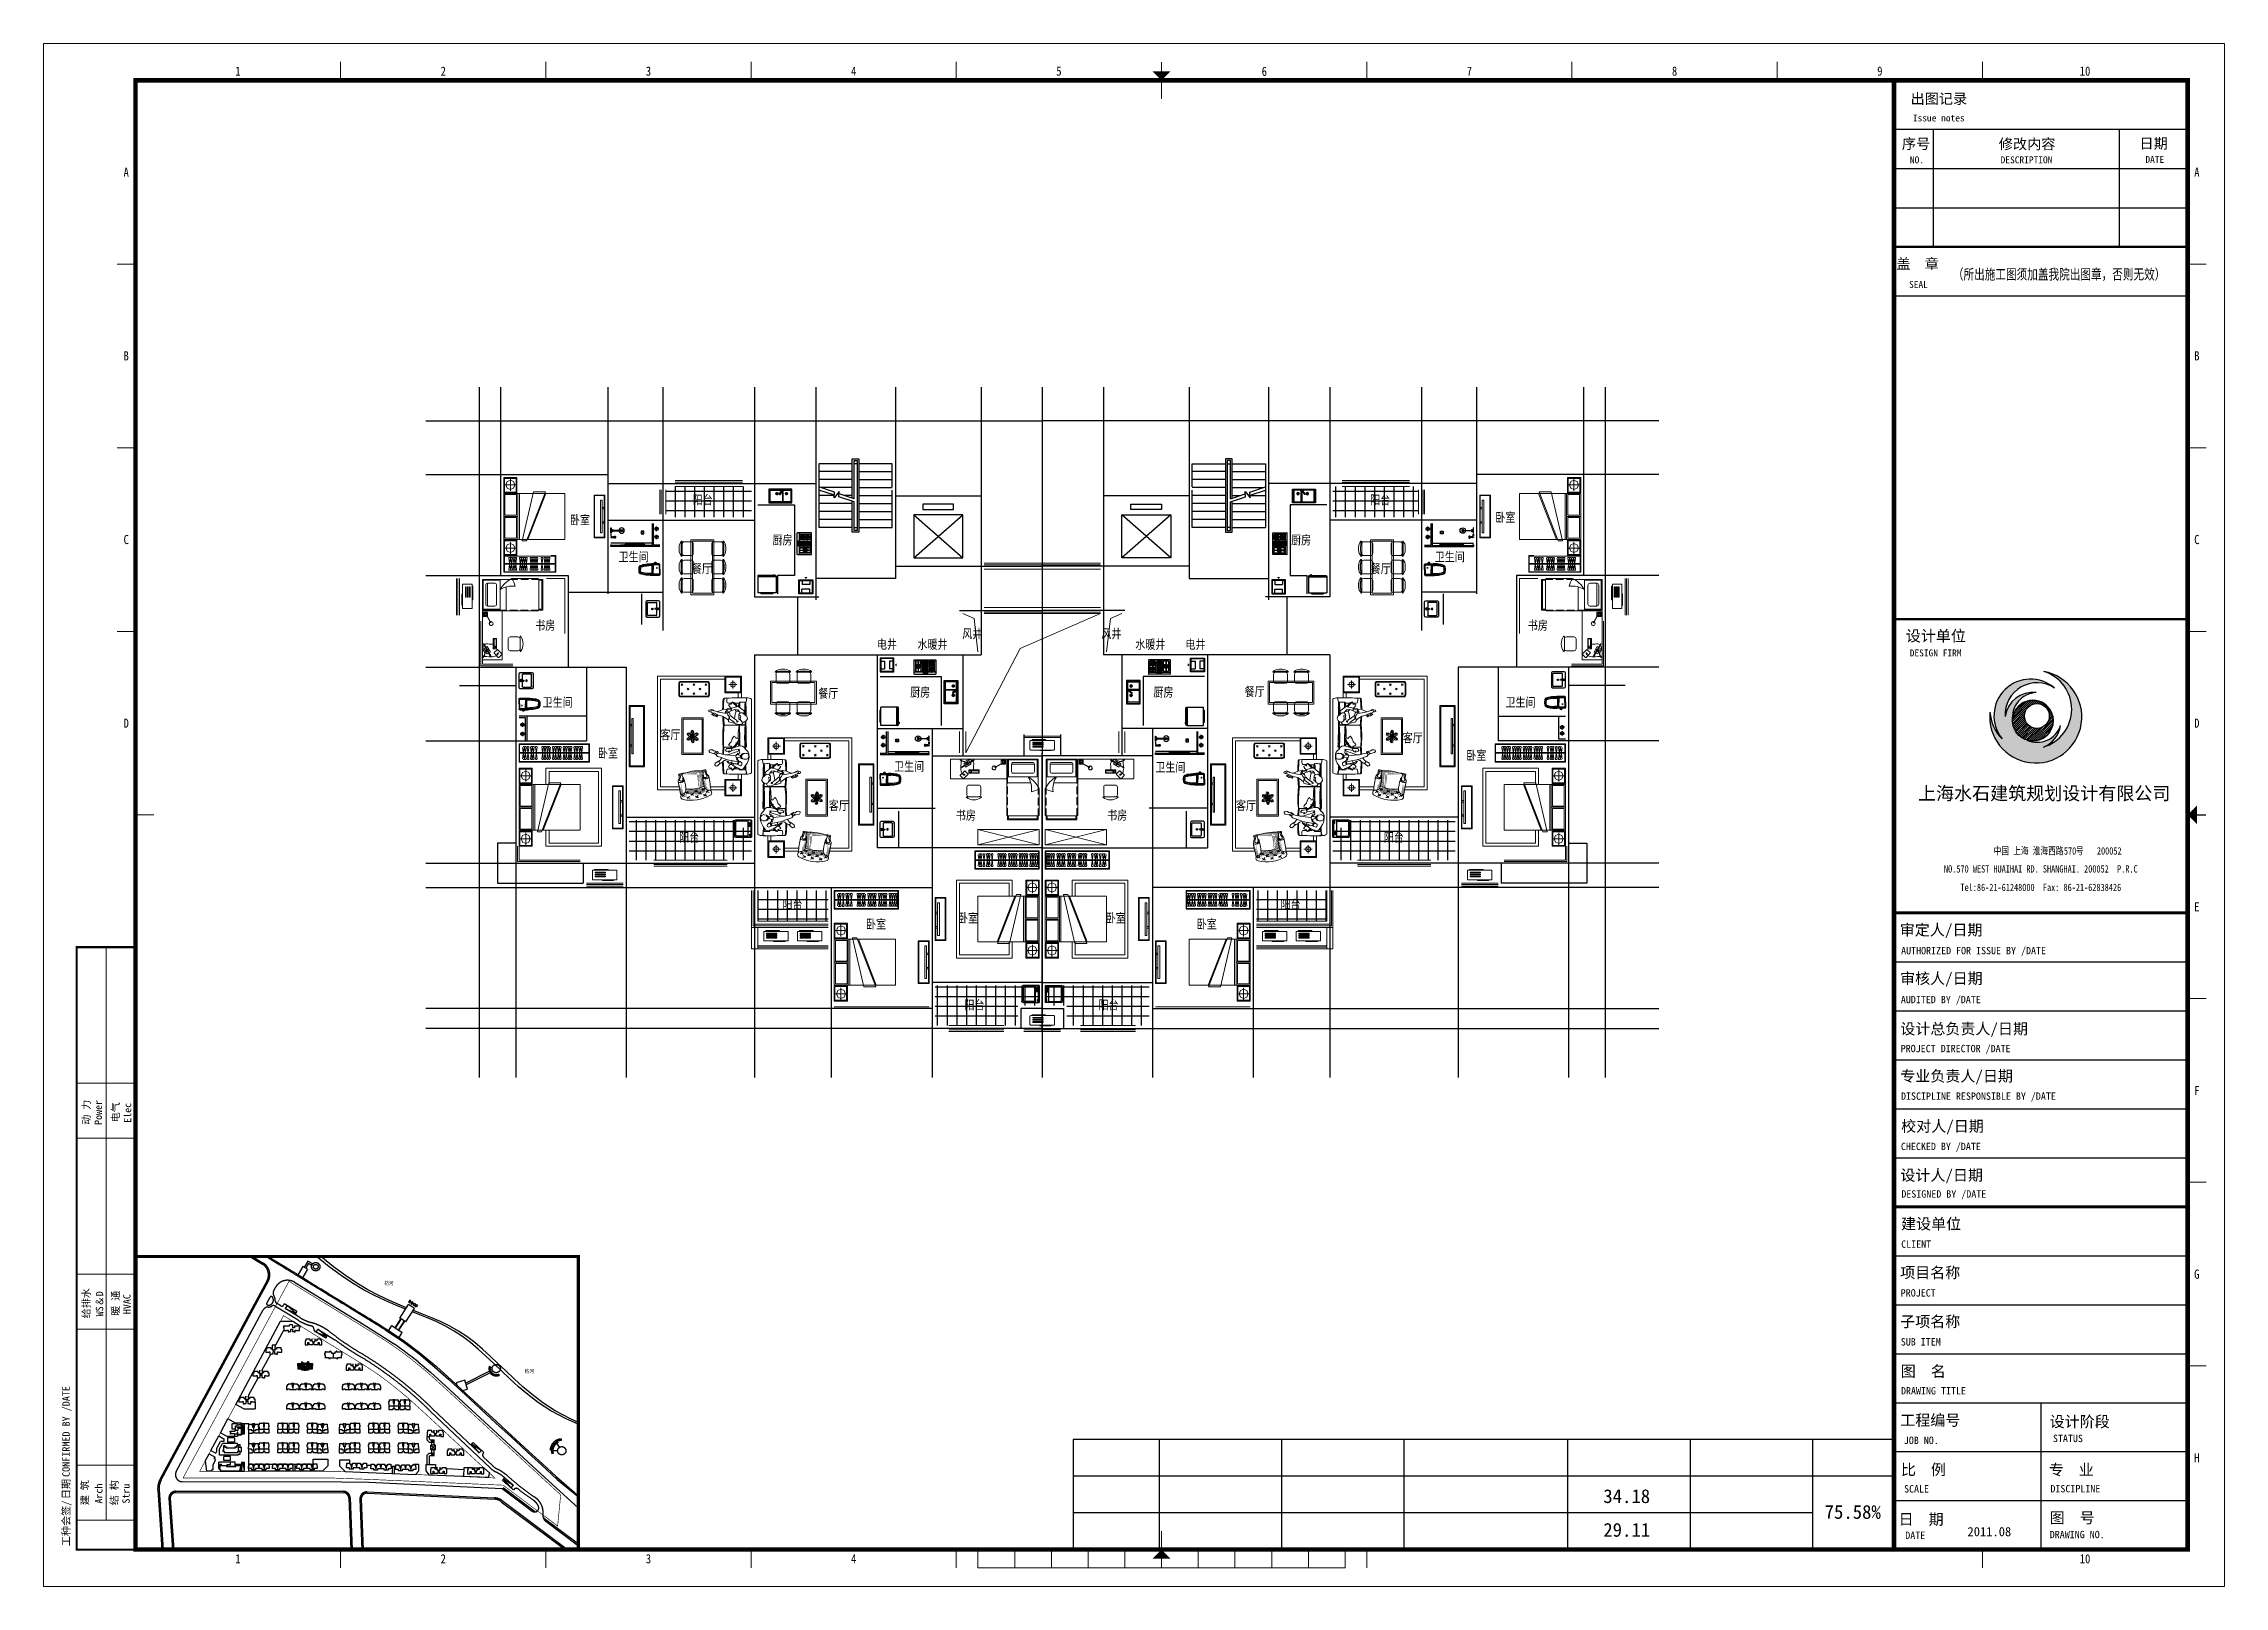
# Model space of a CAD drawing. Extents: x 534658 to 605938, y 404593 to 454993.
import ezdxf
from ezdxf.enums import TextEntityAlignment as Align

# ---------------------------------------------------------------- set-up
doc = ezdxf.new("R2010")
doc.units = 0
doc.header["$LTSCALE"] = 1000
doc.header["$MEASUREMENT"] = 0
for name, pattern in [('DASH', [0.35, 0.25, -0.1]), ('DASHED', [19.05, 12.7, -6.35]), ('DOTE', [2.42, 2, -0.2, 0.02, -0.2])]:
    doc.linetypes.add(name, pattern=pattern)
for name, color, linetype in [('0_厨卫', 154, 'Continuous'), ('0_铺地填充', 251, 'Continuous'), ('1', 3, 'Continuous'), ('DIM_SYMB', 3, 'Continuous'), ('DOTE', 1, 'Continuous'), ('FACE', 2, 'Continuous'), ('LOGO填充', 6, 'Continuous'), ('PUB_TEXT', 7, 'Continuous'), ('PUB_TITLE', 4, 'Continuous'), ('STAIR', 2, 'Continuous'), ('ZOLOGO', 251, 'DOTE'), ('户型实用率', 140, 'Continuous')]:
    doc.layers.add(name, color=color, linetype=linetype)
for name, color, linetype, lineweight in [('0_家具', 31, 'Continuous', 9), ('0_栏杆', 163, 'Continuous', 5), ('0_看线', 180, 'Continuous', 9), ('0_空调', 31, 'Continuous', 9), ('图框', 7, 'Continuous', 5)]:
    doc.layers.add(name, color=color, linetype=linetype, lineweight=lineweight)
doc.styles.add('ca', font='NSimSun.ttf')
doc.styles.add('HT', font='SIMHEI.TTF')
doc.styles.get("Standard").update_dxf_attribs({"font": 'gbenor.shx', "bigfont": 'gbcbig.shx'})
doc.styles.add('TKZ1', font='SIMHEI.TTF', dxfattribs={"width": 0.7})
doc.styles.add('图签栏', font='SimSun.ttf')
doc.styles.add('黑体', font='SIMHEI.TTF', dxfattribs={"width": 0.8})
pattern_1 = [(0, (0, 0), (0, 317.5), []), (90, (0, 0), (-317.5, 2e-14), [])]

msp = doc.modelspace()

# ---------------------------------------------------------------- texts
at = {"layer": 'PUB_TEXT', "style": '黑体', "width": 0.8}
for s, p in [('阳台', (555875, 439940)), ('阳台', (578020, 439940)), ('卧室', (551862, 439284)), ('卧室', (582108, 439369)), ('卫生间', (553452, 438080)), ('厨房', (558481, 438631)), ('厨房', (575433, 438631)), ('卫生间', (580127, 438080)), ('餐厅', (555847, 437692)), ('餐厅', (578033, 437691)), ('书房', (550728, 435840)), ('电井', (561895, 435220)), ('水暖井', (563222, 435220)), ('风井', (564684, 435566)), ('风井', (569232, 435566)), ('水暖井', (570342, 435220)), ('电井', (571978, 435220)), ('书房', (583171, 435840)), ('卫生间', (550968, 433327)), ('餐厅', (559977, 433620)), ('厨房', (562981, 433657)), ('厨房', (570933, 433657)), ('餐厅', (573912, 433676)), ('卫生间', (582440, 433328)), ('卧室', (552776, 431668)), ('客厅', (554818, 432269)), ('客厅', (579078, 432168)), ('卫生间', (562455, 431233)), ('卫生间', (570998, 431205)), ('卧室', (581160, 431593)), ('客厅', (560323, 429956)), ('书房', (564476, 429636)), ('书房', (569423, 429636)), ('客厅', (573630, 429956)), ('阳台', (555431, 428915)), ('阳台', (578464, 428915)), ('阳台', (558807, 426724)), ('阳台', (575088, 426724)), ('卧室', (561540, 426082)), ('卧室', (564545, 426280)), ('卧室', (569374, 426280)), ('卧室', (572348, 426082)), ('阳台', (564755, 423440)), ('阳台', (569140, 423440))]:
    msp.add_text(s, height=300, dxfattribs=at).set_placement(p)
at = {"layer": '户型实用率', "style": 'HT'}
for s, p in [('34.18', (585638, 407315, -13131)), ('75.58%%%', (592872, 406800, -13131)), ('29.11', (585638, 406215, -13131))]:
    msp.add_text(s, height=450, rotation=359.99789, dxfattribs=at).set_placement(p)

# ---------------------------------------------------------------- blocks, each defined once
blk = doc.blocks.new('A$C790473E3')
at = {"layer": 'FACE'}
blk.add_hatch(color=256, dxfattribs=at).paths.add_polyline_path([(12277, 22805, -0.43582423), (25158, 38243, 0.40349822), (8203, 25238, -0.61544517), (35207, 40694, 0.91316991), (6565, 13084, -0.18593916), (0, 27582, 2.29498981), (29364, 49669, -0.74337417), (29147, 8589, 0.27041132), (38508, 20344, -0.44566281), (20141, 12365, -0.32623171)])
h = blk.add_hatch(dxfattribs=at)
h.set_pattern_fill('ANSI31', color=256, scale=6118.035339, style=0)
h.set_pattern_definition([(45, (-835537.9, 198731.2), (-540.76303, 540.76303), [])])
h.paths.add_polyline_path([(34441, 22970, 1.00745479), (12277, 22805, 0.99260037)])
h.paths.add_polyline_path([(18828, 25457, -1), (32328, 25457, -1)], flags=16)
blk.add_circle((23359, 22970), 11082, dxfattribs=at)
at = {"layer": 'FACE', "color": 2}
blk.add_circle((25578, 25457), 6750, dxfattribs=at)
for centre, radius, start, end in [((24948, 24977), 25084, 174.038692, 79.861542), ((23075, 29161), 21450, 286.445455, 72.950093), ((22142, 25587), 19974, 49.145957, 218.751509), ((25605, 26152), 17427, 56.564441, 183.004516), ((23426, 22946), 15395, 83.539592, 171.435544), ((25891, 24539), 13724, 93.061268, 187.256224), ((22101, 28855), 22137, 183.29715, 225.430105), ((23359, 22970), 11082, 253.122954, 180.85108), ((25737, 24611), 13464, 245.440082, 341.523102), ((23754, 22488), 14908, 291.206809, 351.732962)]:
    blk.add_arc(centre, radius, start, end, dxfattribs=at)
blk = doc.blocks.new('$titleblk$00000206')
at = {"layer": '1'}
for p, q in [((-90, 410), (-10, 410)), ((-90, 396.67), (-10, 396.67)), ((-79.33, 396.67), (-79.33, 364.67)), ((-28.67, 396.67), (-28.67, 364.67)), ((-90, 386), (-10, 386)), ((-90, 375.33), (-10, 375.33)), ((-90, 364.67), (-10, 364.67)), ((-90, 364.67), (-10, 364.67)), ((-90, 351.33), (-10, 351.33)), ((-90, 351.33), (-10, 351.33)), ((-90, 170), (-10, 170)), ((-90, 156.67), (-10, 156.67)), ((-90, 143.33), (-10, 143.33)), ((-90, 130), (-10, 130)), ((-90, 116.67), (-10, 116.67)), ((-90, 90), (-10, 90)), ((-90, 76.67), (-10, 76.67)), ((-90, 63.33), (-10, 63.33)), ((-90, 50), (-10, 50)), ((-50, 50), (-50, 10)), ((-90, 36.67), (-10, 36.67)), ((-90, 23.33), (-10, 23.33))]:
    blk.add_line(p, q, dxfattribs=at)
for points, const_width in [([(-90, 364.67), (-10, 364.67)], 0.667), ([(-90, 263.33), (-10, 263.33)], 0.667), ([(-90, 183.33), (-10, 183.33)], 0.8), ([(-90, 183.33), (-10, 183.33)], 0.667), ([(-90, 103.33), (-10, 103.33)], 0.8)]:
    blk.add_lwpolyline(points, dxfattribs=dict(at, const_width=const_width))
at = {"layer": '图框'}
for p, q in [((-594, 0), (-594, 420)), ((-594, 420), (0, 420)), ((0, 0), (0, 420)), ((-513.1, 415), (-513.1, 410)), ((-457.2, 415), (-457.2, 410)), ((-401.3, 415), (-401.3, 410)), ((-345.4, 415), (-345.4, 410)), ((-289.5, 410), (-289.5, 405)), ((-233.6, 415), (-233.6, 410)), ((-177.7, 415), (-177.7, 410)), ((-121.8, 415), (-121.8, 410)), ((-65.9, 415), (-65.9, 410)), ((-574, 360), (-569, 360)), ((-5, 360), (-10, 360)), ((-574, 310), (-569, 310)), ((-5, 310), (-10, 310)), ((-574, 260), (-569, 260)), ((-5, 260), (-10, 260)), ((-569, 210), (-564, 210)), ((-585, 174), (-569, 174)), ((-585, 174), (-569, 174)), ((-577, 18), (-577, 174)), ((-5, 160), (-10, 160)), ((-585, 137), (-569, 137)), ((-585, 122), (-569, 122)), ((-5, 110), (-10, 110)), ((-585, 85), (-569, 85)), ((-585, 70), (-569, 70)), ((-5, 60), (-10, 60)), ((-585, 33), (-569, 33)), ((-585, 18), (-569, 18)), ((-289.5, 10), (-289.5, 15)), ((-513.1, 5), (-513.1, 10)), ((-457.2, 5), (-457.2, 10)), ((-401.3, 5), (-401.3, 10)), ((-345.4, 5), (-345.4, 10)), ((-339.5, 5), (-339.5, 10)), ((-329.5, 5), (-329.5, 10)), ((-319.5, 5), (-319.5, 10)), ((-309.5, 5), (-309.5, 10)), ((-299.5, 5), (-299.5, 10)), ((-279.5, 5), (-279.5, 10)), ((-269.5, 5), (-269.5, 10)), ((-259.5, 5), (-259.5, 10)), ((-249.5, 5), (-249.5, 10)), ((-239.5, 5), (-239.5, 10)), ((-233.6, 5), (-233.6, 10)), ((-65.9, 5), (-65.9, 10)), ((-594, 0), (0, 0)), ((-339.5, 5), (-239.5, 5))]:
    blk.add_line(p, q, dxfattribs=at)
at = {"layer": '图框', "const_width": 1.2}
blk.add_lwpolyline([(-10, 410), (-569, 410), (-569, 10), (-10, 10)], close=True, dxfattribs=at)
at = {"layer": '图框'}
for points, const_width in [([(-289.5, 412.5), (-289.5, 415)], 0.3), ([(-90, 410), (-10, 410)], 1.2), ([(-90, 410), (-90, 10)], 1.2), ([(-90, 263.33), (-10, 263.33)], 0.6), ([(-7.5, 210), (-5, 210)], 0.3), ([(-569, 10), (-585, 10), (-585, 174), (-569, 174)], 0.6), ([(-289.5, 7.5), (-289.5, 5)], 0.3)]:
    blk.add_lwpolyline(points, dxfattribs=dict(at, const_width=const_width))
for points in [[(-292, 412.5), (-287, 412.5), (-289.5, 410)], [(-7.5, 212.5), (-7.5, 207.5), (-10, 210)], [(-287, 7.5), (-292, 7.5), (-289.5, 10)]]:
    blk.add_solid(points, dxfattribs=at)
at = {"layer": '图框', "linetype": 'ByBlock', "xscale": 0.0004999999946448952, "yscale": 0.0005000000001018634, "zscale": 0.0005}
blk.add_blockref('A$C790473E3', (-63.85, 224.21), dxfattribs=at)
at = {"layer": '1', "style": '图签栏'}
for s, height, p in [('出图记录', 2.828, (-85.49, 403.59)), ('Issue notes', 1.8855, (-84.85, 398.82)), ('序号', 2.828, (-87.85, 391.32)), ('修改内容', 2.828, (-61.45, 391.27)), ('日期', 2.828, (-23.12, 391.43)), ('NO.', 1.886, (-85.66, 387.42)), ('DESCRIPTION', 1.8855, (-60.95, 387.42)), ('DATE', 1.886, (-21.52, 387.53)), ('盖  章', 2.828, (-89.33, 358.64)), ('SEAL', 1.886, (-85.89, 353.49)), ('DESIGN FIRM', 1.8855, (-85.71, 253.18)), ('审定人/日期', 3, (-88.4, 177.22)), ('AUTHORIZED FOR ISSUE BY /DATE', 2, (-88.05, 172.08)), ('审核人/日期', 3, (-88.34, 164.02)), ('AUDITED BY /DATE', 2, (-88.12, 158.76)), ('设计总负责人/日期', 3, (-88.28, 150.3)), ('PROJECT DIRECTOR /DATE', 2, (-88.16, 145.42)), ('专业负责人/日期', 3, (-88.28, 137.44)), ('DISCIPLINE RESPONSIBLE BY /DATE', 2, (-88.08, 132.46)), ('校对人/日期', 3, (-88.04, 123.78)), ('CHECKED BY /DATE', 2, (-88.1, 118.77)), ('设计人/日期', 3, (-88.26, 110.45)), ('DESIGNED BY /DATE', 2, (-87.99, 105.83)), ('建设单位', 3, (-88.07, 97.2)), ('CLIENT', 2, (-88.03, 92.17)), ('项目名称', 3, (-88.31, 83.93)), ('PROJECT', 2, (-88.15, 78.9)), ('子项名称', 3, (-88.31, 70.6)), ('SUB ITEM', 2, (-88.15, 65.57)), ('图  名', 3, (-88.15, 57.06)), ('DRAWING TITLE', 2, (-88.09, 52.24)), ('工程编号', 3, (-88.29, 43.74)), ('设计阶段', 3, (-47.6, 43.35)), ('JOB NO.', 2, (-87.31, 38.75)), ('STATUS', 2, (-46.7, 39.27)), ('比  例', 3, (-88.1, 30.3)), ('专  业', 3, (-47.82, 30.25)), ('SCALE', 2, (-87.25, 25.55)), ('DISCIPLINE', 2, (-47.39, 25.59)), ('日  期', 3, (-88.74, 16.77)), ('图  号', 3, (-47.58, 17.17)), ('DATE', 2, (-86.92, 12.9)), ('DRAWING NO.', 2, (-47.56, 13.11))]:
    blk.add_text(s, height=height, dxfattribs=at).set_placement(p)
at = {"layer": '1', "style": '图签栏', "width": 0.75}
blk.add_text('（所出施工图须加盖我院出图章，否则无效）', height=2.8283, dxfattribs=at).set_placement((-73.95, 355.8))
at = {"layer": '1', "style": '图签栏'}
blk.add_text('设计单位', height=3, dxfattribs=at).set_placement((-78.59, 258.83), align=Align.MIDDLE)
for s, p in [('动 力', (-582.44, 129.07)), ('电气', (-574.44, 129.07)), ('给排水', (-582.44, 77.07)), ('暖 通', (-574.44, 77.07)), ('建 筑', (-582.84, 25.5)), ('结 构', (-574.84, 25.5))]:
    blk.add_text(s, height=2, rotation=90, dxfattribs=at).set_placement(p, align=Align.MIDDLE)
for s, height, p in [('Power', 2, (-578.12, 125.61)), ('Elec', 2, (-570.15, 126.19)), ('WS＆D', 2, (-577.77, 73.51)), ('HVAC', 2, (-570.32, 74.11)), ('CONFIRMED BY /DATE', 2.0202, (-586.88, 29.79)), ('日期', 2.02, (-586.87, 23.72)), ('Arch', 2, (-577.98, 22.53)), ('Stru', 2, (-570.56, 22.53)), ('工种会签/', 2.02, (-586.86, 10.94))]:
    blk.add_text(s, height=height, rotation=90, dxfattribs=at).set_placement(p)
at = {"layer": '图框', "style": 'TKZ1'}
for s, height, width, p in [('1', 2.5, 0.85, (-541.05, 412.5)), ('2', 2.5, 0.85, (-485.15, 412.5)), ('3', 2.5, 0.85, (-429.25, 412.5)), ('4', 2.5, 0.85, (-373.35, 412.5)), ('5', 2.5, 0.85, (-317.45, 412.5)), ('6', 2.5, 0.85, (-261.5, 412.45)), ('7', 2.5, 0.85, (-205.65, 412.5)), ('8', 2.5, 0.85, (-149.75, 412.5)), ('9', 2.5, 0.85, (-93.85, 412.5)), ('10', 2.5, 0.85, (-37.95, 412.5)), ('A', 2.5, 0.85, (-571.5, 385)), ('A', 2.5, 0.85, (-7.5, 385)), ('B', 2.5, 0.85, (-571.5, 335)), ('B', 2.5, 0.85, (-7.5, 335)), ('C', 2.5, 0.85, (-571.5, 285)), ('C', 2.5, 0.85, (-7.5, 285)), ('D', 2.5, 0.85, (-571.5, 235)), ('D', 2.5, 0.85, (-7.5, 235)), ('NO.570 WEST HUAIHAI RD. SHANGHAI. 200052  P.R.C', 2, 0.75, (-50, 195.33)), ('中国 上海 淮海西路   号    ', 2, 0.75, (-48.36, 200.33)), ('570     200052 ', 2, 0.75, (-35.29, 200.21)), ('Tel:86-21-61248000  Fax: 86-21-62838426', 2, 0.75, (-50, 190.33)), ('E', 2.5, 0.85, (-7.5, 185)), ('F', 2.5, 0.85, (-7.5, 135)), ('G', 2.5, 0.85, (-7.5, 85)), ('H', 2.5, 0.85, (-7.5, 35)), ('1', 2.5, 0.85, (-541.05, 7.5)), ('2', 2.5, 0.85, (-485.15, 7.5)), ('3', 2.5, 0.85, (-429.25, 7.5)), ('4', 2.5, 0.85, (-373.35, 7.5)), ('10', 2.5, 0.85, (-37.95, 7.5))]:
    blk.add_text(s, height=height, dxfattribs=dict(at, width=width)).set_placement(p, align=Align.MIDDLE)
blk.add_text('上海水石建筑规划设计有限公司', height=3.6, dxfattribs=at).set_placement((-49.08, 215.97), align=Align.MIDDLE)
at = {"layer": '图框', "color": 2, "style": 'ca'}
blk.add_text('2011.08', height=2.5, dxfattribs=at).set_placement((-69.97, 13.65))
blk = doc.blocks.new('高层135+90')
at = {"const_width": 0.3}
blk.add_lwpolyline([(18.3, 9.4), (17.7, 9.4), (17.7, 14.8), (20.5, 14.8), (20.5, 17.1), (23.3, 17.1), (23.3, 14), (26.3, 14), (26.3, 13.4), (32.5, 13.4), (32.5, 6.6), (31.4, 6.6), (31.4, 0), (23.3, 0), (23.3, -2.3), (18.7, -2.3), (18.7, -3.2), (12.7, -3.2), (12.7, -2.3), (8.1, -2.3), (8.1, 0), (0, 0), (0, 6.6), (-1.1, 6.6), (-1.1, 13.4), (5.1, 13.4), (5.1, 14), (8.1, 14), (8.1, 17.1), (10.9, 17.1), (10.9, 14.8), (13.7, 14.8), (13.7, 9.4), (13.1, 9.4), (13.1, 6.3), (18.3, 6.3), (18.3, 9.4)], dxfattribs=at)
for points in [[(18.3, 8.9), (23.8, 8.9), (23.8, 13.5), (25.8, 13.5), (25.8, 12.9), (32, 12.9), (32, 7.1), (30.9, 7.1), (30.9, 0.5), (22.8, 0.5), (22.8, -1.8), (18.2, -1.8), (18.2, -2.7), (13.2, -2.7), (13.2, -1.8), (8.6, -1.8), (8.6, 0.5), (0.5, 0.5), (0.5, 7.1), (-0.6, 7.1), (-0.6, 12.9), (5.6, 12.9), (5.6, 13.5), (7.6, 13.5), (7.6, 8.9), (13.1, 8.9)], [(8.1, 14), (8.1, 9.4), (13.7, 9.4), (13.7, 12.5)], [(8.3, 17.1), (8.3, 9.6), (13.5, 9.6), (13.5, 14.8)], [(17.7, 10.6), (14.7, 9.9), (13.1, 6.3)], [(13.7, 12.3), (17.7, 12.3)], [(13.7, 12.1), (17.7, 12.1)], [(13.7, 10.8), (17.7, 10.8)], [(13.7, 10.6), (17.7, 10.6)], [(15.7, 6.3), (15.7, -3.2)], [(23.3, 14), (23.3, 9.4), (17.7, 9.4), (17.7, 12.5)], [(23.1, 17.1), (23.1, 9.6), (17.9, 9.6), (17.9, 14.8)]]:
    blk.add_lwpolyline(points)
blk = doc.blocks.new('A$C69725BC2')
for p, q in [((0.1, 7.2), (0.1, 0)), ((0.1, 0), (9.5, 0)), ((9.5, 2), (11.5, 2)), ((9.5, 0), (9.5, 2)), ((11.5, 12.7), (11.5, 4.9)), ((11.5, 2), (11.5, 4.9)), ((13.5, 2), (11.5, 2)), ((13.5, 0), (13.5, 2)), ((22.9, 0), (13.5, 0)), ((22.9, 7.2), (22.9, 0))]:
    blk.add_line(p, q)
at = {"const_width": 0.3}
blk.add_lwpolyline([(1, 20.6), (8.5, 20.6), (8.5, 18.1), (10.1, 18.1), (10.1, 21.9), (12.9, 21.9), (12.9, 18.1), (14.5, 18.1), (14.5, 20.6), (22, 20.6), (22, 13.5), (22.9, 13.5), (22.9, 7.2), (16.1, 7.2), (16.1, 4.9), (6.9, 4.9), (6.9, 7.2), (0.1, 7.2), (0.1, 13.5), (1, 13.5)], close=True, dxfattribs=at)
for points in [[(12.9, 17.6), (15, 17.6), (15, 20.1), (21.5, 20.1), (21.5, 13), (22.4, 13), (22.4, 7.7), (15.6, 7.7), (15.6, 5.4), (7.4, 5.4), (7.4, 7.7), (0.6, 7.7), (0.6, 13), (1.5, 13), (1.5, 20.1), (8, 20.1), (8, 17.6), (10.1, 17.6)], [(12.9, 18.1), (12.9, 12.7), (10.1, 12.7), (10.1, 18.1)], [(12.7, 21.9), (12.7, 12.9), (10.3, 12.9), (10.3, 21.9)]]:
    blk.add_lwpolyline(points)
blk = doc.blocks.new('A$C71781C94')
for p, q in [((1.1, 7.2), (1.1, 0)), ((1.1, 0), (10.3, 0)), ((14.3, 0), (23.5, 0)), ((23.5, 0), (23.5, 7.2))]:
    blk.add_line(p, q)
at = {"const_width": 0.3}
blk.add_lwpolyline([(1.4, 20.6), (1.4, 17), (0.2, 17), (0.2, 12.6), (1.1, 12.6), (1.1, 7.2), (23.5, 7.2), (23.5, 12.6), (24.4, 12.6), (24.4, 17), (23.2, 17), (23.2, 20.6), (13.7, 20.6), (13.7, 22.3), (10.9, 22.3), (10.9, 20.6)], close=True, dxfattribs=at)
for points in [[(10.9, 20.1), (1.9, 20.1), (1.9, 16.5), (0.7, 16.5), (0.7, 13.1), (1.6, 13.1), (1.6, 7.7), (23, 7.7), (23, 13.1), (23.9, 13.1), (23.9, 16.5), (22.7, 16.5), (22.7, 20.1), (13.7, 20.1)], [(10.3, 2), (14.3, 2), (14.3, 0)], [(10.3, 2), (10.3, 0)], [(10.9, 20.6), (10.9, 13.8), (13.7, 13.8), (13.7, 20.6)], [(11.1, 22.3), (11.1, 14), (13.5, 14), (13.5, 22.3)], [(12.3, 13.8), (12.3, 7.2)], [(12.3, 7.2), (12.3, 2)]]:
    blk.add_lwpolyline(points)
blk = doc.blocks.new('A$C12FE4369')
at = {"const_width": 0.3}
blk.add_lwpolyline([(7, 0.2), (7, 3), (0.2, 3), (0.2, 9.3), (1.1, 9.3), (1.1, 14.4), (8.6, 14.4), (8.6, 11.9), (10.2, 11.9), (10.2, 12.5), (13, 12.5), (13, 11.9), (14.6, 11.9), (14.6, 14.4), (22.1, 14.4), (22.1, 9.3), (23, 9.3), (23, 3), (16.2, 3), (16.2, 0.2), (7, 0.2)], close=True, dxfattribs=at)
for points in [[(13, 11.4), (15.1, 11.4), (15.1, 13.9), (21.6, 13.9), (21.6, 8.8), (22.5, 8.8), (22.5, 3.5), (15.7, 3.5), (15.7, 0.7), (7.5, 0.7), (7.5, 3.5), (0.7, 3.5), (0.7, 8.8), (1.6, 8.8), (1.6, 13.9), (8.1, 13.9), (8.1, 11.4), (10.2, 11.4)], [(10.2, 11.9), (10.2, 6.5), (13, 6.5), (13, 11.9)], [(10.4, 12.5), (10.4, 6.7), (12.8, 6.7), (12.8, 12.5)], [(11.6, 6.5), (11.6, 0.2)]]:
    blk.add_lwpolyline(points)
blk = doc.blocks.new('A$C667F282E')
at = {"const_width": 0.3}
blk.add_lwpolyline([(3.8, 13), (3.8, 11.5), (1.4, 11.5), (1.4, 8.5), (0.2, 8.5), (0.2, 0.8), (4, 0.8), (4, 1.7), (6.8, 1.7), (6.8, 0.2), (22, 0.2), (22, 1.7), (24.8, 1.7), (24.8, 0.8), (28.6, 0.8), (28.6, 8.5), (27.4, 8.5), (27.4, 11.5), (25, 11.5), (25, 13), (17.9, 13), (17.9, 14.7), (15.8, 14.7), (15.8, 17.1), (13, 17.1), (13, 14.7), (10.9, 14.7), (10.9, 13)], close=True, dxfattribs=at)
for points in [[(13, 14.2), (11.4, 14.2), (11.4, 12.5), (4.3, 12.5), (4.3, 11), (1.9, 11), (1.9, 8), (0.7, 8), (0.7, 1.3), (3.5, 1.3), (3.5, 2.2), (7.3, 2.2), (7.3, 0.7), (21.5, 0.7), (21.5, 2.2), (25.3, 2.2), (25.3, 1.3), (28.1, 1.3), (28.1, 8), (26.9, 8), (26.9, 11), (24.5, 11), (24.5, 12.5), (17.4, 12.5), (17.4, 14.2), (15.8, 14.2)], [(13, 14.7), (13, 8.7), (13.2, 8.7), (13.2, 6.5), (15.6, 6.5), (15.6, 8.7), (15.8, 8.7), (15.8, 14.7)], [(14.4, 6.5), (14.4, 0.2)]]:
    blk.add_lwpolyline(points)
blk = doc.blocks.new('A$C39534AF9')
at = {"const_width": 0.3}
blk.add_lwpolyline([(1.3, 13.8), (1.3, 10.5), (0.1, 10.5), (0.1, 10.5), (0.1, 10.5), (0.1, 0.1), (6.9, 0.1), (6.9, 5.2), (7.9, 5.2), (7.9, 1), (17.8, 1), (17.8, 2.8), (19.2, 2.8), (19.2, 1), (29.1, 1), (29.1, 5.2), (30.1, 5.2), (30.1, 0.1), (36.9, 0.1), (36.9, 10.5), (36.9, 10.5), (36.9, 10.5), (35.7, 10.5), (35.7, 13.8), (25.3, 13.8), (25.3, 10.5), (24, 10.5), (24, 11.4), (22.2, 11.4), (22.2, 14.1), (14.8, 14.1), (14.8, 11.4), (13, 11.4), (13, 10.5), (11.7, 10.5), (11.7, 13.8)], close=True, dxfattribs=at)
for points in [[(14.8, 10.9), (13.5, 10.9), (13.5, 10), (11.2, 10), (11.2, 13.3), (1.8, 13.3), (1.8, 10), (0.6, 10), (0.6, 0.6), (6.4, 0.6), (6.4, 5.7), (8.4, 5.7), (8.4, 1.5), (17.3, 1.5), (17.3, 3.3), (19.7, 3.3), (19.7, 1.5), (28.6, 1.5), (28.6, 5.7), (30.6, 5.7), (30.6, 0.6), (36.4, 0.6), (36.4, 10), (35.2, 10), (35.2, 13.3), (25.8, 13.3), (25.8, 10), (23.5, 10), (23.5, 10.9), (22.2, 10.9)], [(14.8, 11.4), (14.8, 8.8), (16, 8.8), (16, 6.4), (21, 6.4), (21, 8.8), (22.2, 8.8), (22.2, 11.4)], [(15, 14.1), (15, 9), (16.2, 9), (16.2, 6.6), (20.8, 6.6), (20.8, 9), (22, 9), (22, 14.1)], [(18.5, 3.3), (18.5, 6.4)]]:
    blk.add_lwpolyline(points)
blk = doc.blocks.new('A$C2E4B191B')
at = {"const_width": 0.3}
blk.add_lwpolyline([(0.2, 4.7), (8.2, 4.7), (8.2, 5.6), (9.5, 5.6), (9.5, 0.2), (13.6, 0.2), (13.6, 1.1), (17.2, 1.1), (17.2, 6.2), (19.4, 6.2), (19.4, 1.1), (23, 1.1), (23, 0.2), (27.1, 0.2), (27.1, 5.6), (28.4, 5.6), (28.4, 4.7), (36.4, 4.7), (36.4, 11.5), (34.6, 11.5), (34.6, 14.8), (23.6, 14.8), (23.6, 12.1), (21.9, 12.1), (21.9, 17.6), (14.7, 17.6), (14.7, 12.1), (13, 12.1), (13, 14.8), (2, 14.8), (2, 11.5), (0.2, 11.5), (0.2, 4.7)], dxfattribs=at)
for points in [[(14.7, 11.6), (12.5, 11.6), (12.5, 14.3), (2.5, 14.3), (2.5, 11), (0.7, 11), (0.7, 5.2), (7.7, 5.2), (7.7, 6.1), (10, 6.1), (10, 0.7), (13.1, 0.7), (13.1, 1.6), (16.7, 1.6), (16.7, 6.7), (19.9, 6.7), (19.9, 1.6), (23.5, 1.6), (23.5, 0.7), (26.6, 0.7), (26.6, 6.1), (28.9, 6.1), (28.9, 5.2), (35.9, 5.2), (35.9, 11), (34.1, 11), (34.1, 14.3), (24.1, 14.3), (24.1, 11.6), (21.9, 11.6)], [(14.7, 12.1), (14.7, 9.8), (21.9, 9.8), (21.9, 12.1)], [(14.9, 17.6), (14.9, 10), (21.7, 10), (21.7, 17.6)], [(18.3, 6.2), (18.3, 9.8)]]:
    blk.add_lwpolyline(points)
blk = doc.blocks.new('A$C0A9313D3')
at = {"const_width": 0.3}
blk.add_lwpolyline([(1.7, 15.7), (1.7, 6.2), (0.2, 6.2), (0.2, 3.2), (3.2, 3.2), (3.2, 0.2), (34, 0.2), (34, 3.2), (37, 3.2), (37, 6.2), (35.5, 6.2), (35.5, 15.7), (30.4, 15.7), (30.4, 12.5), (28.7, 12.5), (28.7, 13.7), (27.1, 13.7), (27.1, 15.1), (10, 15.1), (10, 13.7), (8.4, 13.7), (8.4, 12.5), (6.7, 12.5), (6.7, 15.7)], close=True, dxfattribs=at)
for points in [[(8.4, 12), (6.2, 12), (6.2, 15.2), (2.2, 15.2), (2.2, 5.7), (0.7, 5.7), (0.7, 3.7), (3.7, 3.7), (3.7, 0.7), (33.5, 0.7), (33.5, 3.7), (36.5, 3.7), (36.5, 5.7), (35, 5.7), (35, 15.2), (30.9, 15.2), (30.9, 12), (28.7, 12)], [(8.4, 12.5), (8.4, 10.8), (28.7, 10.8), (28.7, 12.5)], [(8.6, 13.7), (8.6, 11), (28.5, 11), (28.5, 13.7)]]:
    blk.add_lwpolyline(points)
blk = doc.blocks.new('A$C52D924F5')
at = {"const_width": 300}
blk.add_lwpolyline([(1650, 15650), (1650, 6200), (150, 6200), (150, 3150), (3150, 3150), (3150, 150), (46550, 150), (46550, 3150), (49550, 3150), (49550, 6200), (48050, 6200), (48050, 15650), (43050, 15650), (43050, 12450), (37050, 12450), (37050, 13650), (35450, 13650), (35450, 15050), (18450, 15050), (18450, 13650), (16850, 13650), (16850, 12450), (6650, 12450), (6650, 15650)], close=True, dxfattribs=at)
for points in [[(16850, 11950), (6150, 11950), (6150, 15150), (2150, 15150), (2150, 5700), (650, 5700), (650, 3650), (3650, 3650), (3650, 650), (46050, 650), (46050, 3650), (49050, 3650), (49050, 5700), (47550, 5700), (47550, 15150), (43550, 15150), (43550, 11950), (37050, 11950)], [(16850, 12450), (16850, 10750), (37050, 10750), (37050, 12450)], [(17050, 13650), (17050, 10950), (36850, 10950), (36850, 13650)]]:
    blk.add_lwpolyline(points)
blk = doc.blocks.new('A$C768501D8')
at = {"const_width": 300}
blk.add_lwpolyline([(4050, 25750), (12150, 25750), (12150, 26350), (15750, 26350), (15750, 22950), (19150, 22950), (19150, 24050), (22650, 24050), (22650, 24650), (24450, 24650), (24450, 22250), (23850, 22250), (23850, 20550), (25050, 20550), (25050, 16950), (18150, 16950), (18150, 15550), (25650, 15550), (25650, 12550), (25050, 12550), (25050, 2050), (25650, 2050), (25650, 150), (23250, 150), (23250, 750), (20950, 750), (20950, 150), (18650, 150), (18650, 750), (16650, 750), (16650, 6250), (15950, 6250), (15950, 1750), (9550, 1750), (9550, 2350), (2550, 2350), (2550, 1750), (750, 1750), (750, 4050), (1350, 4050), (1350, 5850), (150, 5850), (150, 9250), (10950, 9250), (10950, 12750), (4050, 12750)], close=True, dxfattribs=at)
for points in [[(18150, 15050), (25150, 15050), (25150, 13050), (24550, 13050), (24550, 1550), (25150, 1550), (25150, 650), (23750, 650), (23750, 1250), (20450, 1250), (20450, 650), (19150, 650), (19150, 1250), (17150, 1250), (17150, 6750), (15450, 6750), (15450, 2250), (10050, 2250), (10050, 2850), (2050, 2850), (2050, 2250), (1250, 2250), (1250, 3550), (1850, 3550), (1850, 6350), (650, 6350), (650, 8750), (11450, 8750), (11450, 10850)], [(10950, 13250), (4550, 13250), (4550, 25250), (12650, 25250), (12650, 25850), (15250, 25850), (15250, 22450), (19650, 22450), (19650, 23550), (23150, 23550), (23150, 24150), (23950, 24150), (23950, 22750), (23350, 22750), (23350, 20050), (24550, 20050), (24550, 17450), (17650, 17450), (17650, 16950)], [(10950, 10850), (18150, 10850), (18150, 16950), (15750, 16950), (15750, 19450), (10950, 19450), (10950, 10850)]]:
    blk.add_lwpolyline(points)
blk.add_lwpolyline([(11150, 11050), (17950, 11050), (17950, 16750), (15550, 16750), (15550, 19250), (11150, 19250)], close=True)
blk = doc.blocks.new('A$C504C6759')
at = {"layer": 'ZOLOGO'}
for p, q in [((249.5, 638.4), (277.1, 621.5)), ((255.3, 638.4), (278.7, 624)), ((376.1, 628.4), (368.1, 614.7)), ((377.5, 622.9), (371.5, 612.7)), ((386.3, 622.4), (376.1, 628.4)), ((384.3, 619), (377.5, 622.9)), ((249.8, 517.3), (286.8, 585.6)), ((252.4, 515.8), (289.4, 584.2)), ((301.5, 564.5), (305, 570.9)), ((364.6, 616.7), (354.5, 599.5)), ((375, 610.6), (364.6, 616.7)), ((375, 610.6), (364.8, 593.4)), ((286.3, 536.8), (293.4, 549.9)), ((354.7, 499.4), (304, 530.6)), ((316.7, 531), (307.6, 536.5)), ((324.4, 535.1), (322.8, 532.5)), ((351.7, 518.3), (324.4, 535.1)), ((330.4, 531.4), (326.5, 525)), ((358.4, 505.4), (326.5, 525)), ((576.1, 504.4), (594.8, 533.6)), ((589.6, 495.8), (608.3, 525)), ((608.3, 525), (594.8, 533.6)), ((53.7, 153.2), (249.8, 517.2)), ((56.3, 151.7), (252.4, 515.8)), ((89, 170.3), (270, 506.3)), ((218.6, 316.4), (316.2, 497.3)), ((270, 506.3), (278.5, 522.1)), ((322.4, 477.2), (305, 445)), ((316.2, 497.3), (342.9, 497.3)), ((322.8, 477.2), (322.4, 477.2)), ((342.9, 497.3), (359.3, 487.3)), ((351.7, 518.3), (347.8, 511.9)), ((393.6, 473.9), (397.6, 480.3)), ((397.6, 480.3), (434.7, 457.2)), ((551.9, 477.2), (558.7, 487.8)), ((558.7, 487.8), (581.6, 473.1)), ((566, 483.1), (578.6, 502.8)), ((566.8, 482.6), (579.5, 502.3)), ((573.6, 478.2), (586.2, 498)), ((574.4, 477.7), (587.1, 497.4)), ((589.6, 495.8), (576.1, 504.4)), ((414.8, 460.7), (391.6, 475.2)), ((414.8, 460.7), (418.8, 467.1)), ((574.6, 462.2), (581.6, 473.1)), ((294.3, 425.1), (275.8, 390.9)), ((771.3, 388.9), (719.7, 362.8)), ((773.1, 385.3), (720.8, 358.9)), ((774, 398.3), (771.1, 399.2)), ((791.8, 382.4), (793, 379.7)), ((236.3, 306.8), (218.6, 316.4)), ((236.3, 306.8), (261.2, 306.8)), ((261.2, 321.3), (261.2, 306.8)), ((642.4, 301.8), (773.2, 177.9)), ((647.1, 306.9), (748.8, 210.7)), ((164.5, 215.9), (181.6, 247.6)), ((181.6, 247.6), (192.7, 241.5)), ((185.4, 254.7), (201.6, 284.7)), ((185.4, 254.7), (200.7, 246.3)), ((192.7, 241.5), (192.7, 235.3)), ((222.8, 246.3), (200.7, 246.3)), ((215.7, 243.3), (200.7, 243.3)), ((200.7, 243.3), (200.7, 234.3)), ((218.3, 275.7), (201.6, 284.7)), ((215.7, 258.6), (217.1, 258.6)), ((215.7, 251.7), (215.7, 246.3)), ((215.7, 243.3), (215.7, 234.3)), ((231.2, 275.7), (218.3, 275.7)), ((222.8, 255.6), (222.8, 246.3)), ((222.8, 250.1), (231.2, 250.1)), ((231.2, 275.7), (231.2, 250.1)), ((247.1, 274), (231.2, 274)), ((246.2, 260.6), (246.2, 224.4)), ((635.1, 246.3), (635.1, 239.3)), ((635.1, 239.3), (640.1, 234.3)), ((640.1, 246.3), (640.1, 241.4)), ((640.1, 241.4), (642.2, 239.3)), ((642.2, 239.3), (651.1, 239.3)), ((646.1, 227.3), (646.1, 239.3)), ((646.1, 234.3), (651.1, 239.3)), ((646.1, 239.3), (651.1, 234.3)), ((651.1, 227.3), (651.1, 239.3)), ((928.5, 237.9), (928.5, 240.9)), ((152.2, 193), (160.7, 208.9)), ((152.2, 193), (154.8, 170.8)), ((160.7, 208.9), (173.9, 201.7)), ((164.5, 215.9), (175, 210.1)), ((169.8, 185.7), (175.5, 196.3)), ((172, 198.1), (173.9, 201.7)), ((175.5, 196.3), (172, 198.1)), ((175, 210.1), (177.4, 214.5)), ((177.4, 220.8), (185.2, 235.3)), ((177.4, 214.5), (177.4, 220.8)), ((217.1, 190.8), (181.8, 190.8)), ((181.8, 176.8), (181.8, 190.8)), ((183.4, 219.3), (189.8, 231.3)), ((183.4, 205.8), (183.4, 219.3)), ((223.7, 205.8), (183.4, 205.8)), ((192.7, 235.3), (185.2, 235.3)), ((222.2, 231.3), (189.8, 231.3)), ((207.4, 202.8), (192.4, 202.8)), ((192.4, 193.8), (192.4, 202.8)), ((207.4, 193.8), (192.4, 193.8)), ((215.7, 234.3), (200.7, 234.3)), ((207.4, 193.8), (207.4, 202.8)), ((207.4, 185.7), (207.4, 190.8)), ((217.1, 181.4), (217.1, 190.8)), ((222.2, 229.3), (222.2, 231.3)), ((222.2, 229.3), (228.2, 229.3)), ((223.7, 213.8), (231.2, 213.8)), ((223.7, 207.8), (223.7, 205.8)), ((223.7, 207.8), (228.2, 207.8)), ((225.2, 223.3), (231.2, 223.3)), ((228.2, 223.3), (228.2, 229.3)), ((228.2, 207.8), (228.2, 213.8)), ((231.2, 213.8), (231.2, 223.3)), ((231.2, 190.8), (231.2, 170.8)), ((231.2, 190.8), (236.7, 190.8)), ((236.7, 190.8), (236.7, 170.8)), ((246.2, 218.1), (246.2, 170.8)), ((387.6, 196.8), (419.4, 196.8)), ((387.6, 170.8), (387.6, 196.8)), ((419.4, 196.8), (419.4, 182.7)), ((467.5, 194.8), (444.4, 194.8)), ((444.4, 194.8), (444.4, 182.7)), ((467.5, 188.8), (467.5, 194.8)), ((635.1, 205.3), (640.1, 210.3)), ((635.1, 205.3), (635.1, 185.3)), ((640.1, 234.3), (651.1, 234.3)), ((640.1, 210.3), (651.1, 210.3)), ((640.1, 203.2), (642.2, 205.3)), ((640.1, 203.2), (640.1, 185.3)), ((642.2, 205.3), (651.1, 205.3)), ((653.6, 227.3), (643.6, 227.3)), ((643.6, 217.3), (643.6, 227.3)), ((643.6, 227.3), (653.6, 217.3)), ((643.6, 217.3), (653.6, 227.3)), ((653.6, 217.3), (643.6, 217.3)), ((646.1, 205.3), (646.1, 217.3)), ((646.1, 210.3), (651.1, 205.3)), ((646.1, 205.3), (651.1, 210.3)), ((651.1, 205.3), (651.1, 217.3)), ((653.6, 217.3), (653.6, 227.3)), ((730.7, 227.8), (735.8, 233.3)), ((735.8, 233.3), (759.1, 211.3)), ((748.8, 210.7), (754, 216.1)), ((758, 210.2), (759.1, 211.3)), ((758.3, 201.7), (778.1, 183)), ((906.6, 216.5), (903.6, 216.6)), ((910.5, 209.6), (907.6, 208.7)), ((920.1, 215.4), (909.6, 215.4)), ((924.1, 222.9), (918.3, 231.6)), ((921.4, 233.3), (920.3, 236.1)), ((102.2, 148.1), (449.8, 148)), ((166.8, 170.8), (154.8, 170.8)), ((166.8, 170.8), (166.8, 173.8)), ((169.8, 173.8), (166.8, 173.8)), ((169.8, 173.8), (169.8, 185.7)), ((184.8, 170.8), (236.7, 170.8)), ((200.1, 181.4), (200.1, 185.7)), ((200.1, 185.7), (207.4, 185.7)), ((200.1, 181.4), (217.1, 181.4)), ((217.1, 186.3), (231.2, 186.3)), ((246.2, 185.8), (387.6, 185.8)), ((407.4, 170.8), (246.2, 170.8)), ((419.4, 182.7), (407.4, 170.8)), ((444.4, 182.7), (457.2, 169.9)), ((449.8, 148), (508.5, 146.6)), ((457.2, 169.9), (506.9, 168.1)), ((504.7, 183.7), (513.1, 183.7)), ((506.9, 168.1), (610, 163.6)), ((508.5, 146.6), (799.1, 133)), ((557.8, 181.7), (566.9, 181.7)), ((617.6, 185.3), (606.3, 185.3)), ((617.6, 171.5), (610, 163.6)), ((617.6, 171.5), (617.6, 185.3)), ((632.6, 185.3), (632.6, 171.5)), ((632.6, 185.3), (653.9, 185.3)), ((632.6, 171.5), (640.1, 162.3)), ((769, 156.8), (640.1, 162.3)), ((653.9, 185.3), (653.9, 176.8)), ((715.5, 174.1), (679.1, 175.7)), ((715.7, 178.5), (714.9, 159.1)), ((724.6, 178.5), (715.7, 178.5)), ((734.8, 178.5), (748.6, 178.5)), ((759, 178.5), (771.5, 167)), ((771.5, 167), (769, 156.8)), ((800.1, 150.8), (805.1, 156.4)), ((87.9, 127.1), (453.1, 127)), ((87.9, 124.1), (453.1, 124)), ((465.1, 112.4), (469.2, 0)), ((468.1, 112.5), (472.2, 0)), ((489.2, 110.2), (493.2, 0)), ((492.2, 110.3), (496.2, 0)), ((504.7, 122.7), (782.4, 109.8)), ((504.9, 125.7), (782.5, 112.7)), ((797.3, 104.4), (936.6, 0)), ((799.1, 133), (864.6, 83.9)), ((799.1, 106.8), (941.7, 0)), ((801.1, 135.3), (871.8, 82.3)), ((819, 134.5), (823.8, 140.3)), ((824.4, 130), (825.4, 131.2)), ((888.6, 69.7), (965.2, 12.4)), ((894, 61.9), (965.2, 8.6))]:
    blk.add_line(p, q, dxfattribs=at)
at = {"layer": 'ZOLOGO', "linetype": 'Continuous'}
for p, q in [((347, 582.2), (498.2, 489.6)), ((498.2, 489.6), (532.2, 468.6)), ((532.2, 468.6), (562.1, 449.2)), ((616.1, 409), (642.7, 386.6)), ((642.7, 386.6), (676, 356.4)), ((676, 356.4), (874.7, 173.4)), ((908.2, 142.5), (874.7, 173.4)), ((965.2, 90.2), (908.2, 142.5))]:
    blk.add_line(p, q, dxfattribs=at)
at = {"layer": 'ZOLOGO', "linetype": 'DASHED', "ltscale": 0.1}
for p, q in [((343.9, 170.8), (343.9, 185.8)), ((347.9, 170.8), (347.9, 185.8)), ((560.3, 181.7), (559.6, 165.8)), ((564.3, 181.7), (563.6, 165.7))]:
    blk.add_line(p, q, dxfattribs=at)
at = {"layer": 'ZOLOGO', "extrusion": (0.041784, -0.947623, 0.316646)}
for p, q in [((48.6, 129.8), (57.5, 0)), ((51.6, 130.1), (60.5, 0)), ((73, 111.1), (80.5, 0)), ((76, 111.3), (83.5, 0))]:
    blk.add_line(p, q, dxfattribs=at)
at = {"layer": 'ZOLOGO', "color": 7, "linetype": 'ByBlock', "const_width": 6.67}
blk.add_lwpolyline([(0, 638.4), (965.2, 638.4), (965.2, 0), (0, 0)], close=True, dxfattribs=at)
at = {"layer": 'ZOLOGO', "linetype": 'Continuous', "flags": 128}
for points in [[(359.6, 592.1, 0.000003), (352.9, 596.2, 0.000004), (331.6, 609.2, 0.000005), (314.6, 619.7, 0.000774), (295.8, 631.2, -0.000457), (283.9, 638.4, -0.000457)], [(289.6, 638.4, 0.000044), (296.3, 634.3, 0.000119), (315.7, 622.4, 0.000769), (334.9, 610.7, -0.00078), (354.1, 599, -0.000297), (360, 595.3), (366.8, 591.1)], [(366.8, 591.1, -0.000313), (373.1, 587.3, 0.000929), (392.6, 575.3, 0.000301), (410.4, 564.3, -0.000268), (430.5, 552, -0.000325), (447.7, 541.5, 0.000258), (469.4, 528.2, 0.000824), (472.7, 526.1, -0.00008), (507.4, 505.1, -0.002061), (520.2, 497.2, -0.002132), (546.8, 480.5)], [(544.3, 478.5, 0.00762), (518.9, 494.4, 0.008817), (506.3, 502), (468.5, 525.4, 0.000115), (468.2, 525.6, 0.002048), (449.3, 537.1, -0.001956), (429.6, 549.1, -0.001454), (409.6, 561.4, 0.001605), (391.5, 572.6, 0.000007), (369.5, 586, -0.000996), (367, 587.6, 0.000001)]]:
    blk.add_lwpolyline(points, format="xyb", dxfattribs=at)
at = {"layer": 'ZOLOGO', "ltscale": 50}
for points in [[(588.6, 523.9), (567.2, 532.6), (544.1, 542.5), (520.7, 553.5), (497.2, 565.9), (473.2, 580.2), (448.3, 596.8), (422.1, 616.1), (394.5, 638.4)], [(590.5, 526.9), (576.6, 532.6), (553.4, 542.5), (530.1, 553.5), (506.6, 565.9), (482.6, 580.2), (457.7, 596.8), (431.5, 616.1), (403.8, 638.4)], [(964.8, 273.2), (938.4, 284.8), (905.5, 302.5), (878.2, 320), (855, 337.5), (834.6, 354.9), (815.7, 372.2), (797.9, 389.1), (780.7, 405.6), (763.9, 421.5), (747.2, 436.6), (730.3, 450.9), (712.9, 464.1), (694.8, 476.1), (675.5, 486.9), (655.3, 496.6), (634.2, 505.7), (612.4, 514.5), (603.8, 517.9)], [(965.7, 277), (947.8, 284.8), (914.9, 302.5), (887.5, 320), (864.4, 337.5), (844, 354.9), (825.1, 372.2), (807.2, 389.1), (790, 405.6), (773.3, 421.5), (756.6, 436.6), (739.7, 450.9), (722.3, 464.1), (704.1, 476.1), (684.9, 486.9), (664.7, 496.6), (643.6, 505.7), (621.8, 514.5), (605.7, 520.9)]]:
    blk.add_lwpolyline(points, dxfattribs=at)
at = {"layer": 'ZOLOGO', "color": 1, "ltscale": 0.1, "const_width": 1.33, "flags": 128}
blk.add_lwpolyline([(920.1, 51.5), (801.5, 140.3), (506.3, 153.1), (432, 155.8), (104.3, 155.8), (104.3, 156.4), (104.6, 157.4), (203.8, 341.4), (334.7, 584.4), (347.5, 576.6), (373, 560.9), (398.6, 545.2), (414.6, 535.4), (424.2, 529.6), (449.7, 513.9), (475.3, 498.2), (494.8, 486.2), (526.4, 466.8), (550.7, 451.2), (565.8, 441), (576.1, 433.7), (599.9, 416), (623.2, 397), (640.7, 382.3), (670.3, 355.6), (693.1, 334.7), (715.6, 313.8), (735.9, 294.8), (805.2, 231), (926.7, 119.3)], close=True, dxfattribs=at)
at = {"layer": 'ZOLOGO', "linetype": 'Continuous', "flags": 128}
for points, elevation in [([(367, 587.6), (359.6, 592.1)], 73.6), ([(544.3, 478.5), (581.7, 453.8), (617.4, 427.1), (652.8, 397.7), (683.2, 370.2), (719.1, 337.1), (752.1, 306.7), (785.7, 275.7), (818.8, 245.3), (863.9, 203.8)], 73.4), ([(863.9, 203.8), (884.9, 184.4), (919.1, 153), (953.7, 124.5), (953.7, 124.5), (953.7, 124.5), (953.7, 124.5), (953.7, 124.5), (953.7, 124.5), (953.7, 124.5), (965.2, 113.8)], 73.4)]:
    blk.add_lwpolyline(points, dxfattribs=dict(at, elevation=elevation))
at = {"layer": 'ZOLOGO', "flags": 128}
for points in [[(326.5, 525), (349.7, 515.1), (330.4, 531.4)], [(393.6, 473.9), (416.8, 463.9), (397.6, 480.3)], [(305, 442.5), (305, 445), (297.8, 445), (297.8, 442.5)], [(266.5, 373.5), (246.7, 336.7)], [(246.7, 336.7), (246.7, 334.2)], [(231.2, 170.8), (233.9, 190.8), (236.7, 170.8)], [(748.8, 210.7), (733.2, 230.6), (754, 216.1)], [(819, 134.5), (802.6, 153.6), (823.8, 140.3)]]:
    blk.add_lwpolyline(points, dxfattribs=at)
at = {"layer": 'ZOLOGO'}
for points in [[(595.3, 539.1), (597.7, 537.5), (600.4, 541.7), (598, 543.2)], [(600.2, 536), (602.6, 534.4), (605.3, 538.5), (602.8, 540.1)], [(607.5, 531.3), (605.1, 532.9), (607.7, 537), (610.1, 535.4)], [(612.3, 528.2), (609.9, 529.7), (612.6, 533.8), (615, 532.3)], [(357.9, 477.4), (357.9, 483.7), (358.8, 483.7), (358.8, 486.7), (353.5, 486.7), (353.4, 486.7), (350.8, 486.7), (346.4, 486.7), (346.4, 483.4), (343.2, 483.4), (343.2, 488.7), (342.6, 488.7), (342.6, 489.4), (336.2, 489.4), (336.2, 488.7), (335, 488.7), (335, 486.7), (322.4, 486.7), (322.4, 483.7), (323.3, 483.7), (323.3, 477.4), (327.4, 477.4), (330.1, 477.4), (330.1, 478), (332.7, 478), (332.7, 474), (335.1, 474), (335.1, 474.9), (339, 474.9), (339, 480.4), (341, 480.4), (342.2, 480.4), (342.2, 474.9), (346.1, 474.9), (346.1, 474), (348.5, 474), (348.5, 478), (351.1, 478), (351.1, 477.4), (351.3, 477.4), (353.7, 477.4)], [(415.8, 430.4), (415.8, 431), (413.2, 431), (413.2, 427.1), (411.9, 427.1), (411.9, 424.4), (413.7, 424.4), (413.7, 418.4), (413.1, 418.4), (413.1, 418.1), (421.5, 418.1), (421.5, 416.6), (424.6, 416.6), (424.6, 417.5), (438.1, 417.5), (438.1, 416.6), (441.2, 416.6), (441.2, 418.1), (449.6, 418.1), (449.6, 418.4), (449, 418.4), (449, 424.4), (450.8, 424.4), (450.8, 427.1), (449.5, 427.1), (449.5, 431), (446.9, 431), (446.9, 430.4), (439.2, 430.4), (439.2, 432.1), (437.5, 432.1), (437.5, 429.7), (434.7, 429.7), (434.7, 427.4), (428, 427.4), (428, 429.7), (425.2, 429.7), (425.2, 432.1), (423.5, 432.1), (423.5, 430.4)], [(231.8, 274), (237.3, 274), (237.3, 251.2), (231.8, 251.2)]]:
    blk.add_lwpolyline(points, close=True, dxfattribs=at)
at = {"layer": 'ZOLOGO', "color": 5, "ltscale": 0.1, "const_width": 1.33, "flags": 128}
blk.add_lwpolyline([(140.2, 170.8), (225.8, 329.6), (322.8, 509.6), (362, 485.6), (378, 475.8), (387.6, 469.9), (413.1, 454.2), (438.7, 438.5), (458.2, 426.5), (489.2, 407.5), (512.2, 392.7), (525.9, 383.6), (534.8, 377.2), (556.8, 360.7), (578.6, 343), (594.8, 329.5), (623.1, 303.9), (645.6, 283.2), (667.9, 262.6), (688.3, 243.5), (757.9, 179.5), (783.2, 156.1), (506.9, 168.1), (432.3, 170.8), (140.2, 170.8)], dxfattribs=at)
at = {"layer": 'ZOLOGO', "const_width": 0.3}
for points in [[(358.4, 476.9), (358.4, 483.2), (359.3, 483.2), (359.3, 487.3), (353.5, 487.3), (353.4, 487.3), (353.4, 487.3), (350.8, 487.3), (350.8, 487.3), (345.9, 487.3), (345.9, 484), (343.7, 484), (343.7, 489.2), (343.1, 489.2), (343.1, 490), (335.7, 490), (335.7, 489.2), (334.5, 489.2), (334.5, 487.3), (321.9, 487.3), (321.9, 483.2), (322.8, 483.2), (322.8, 476.9), (327.4, 476.9), (327.4, 476.9), (327.4, 476.9), (330.6, 476.9), (330.6, 477.5), (332.2, 477.5), (332.2, 473.5), (335.6, 473.5), (335.6, 474.4), (339.5, 474.4), (339.5, 479.9), (340.5, 479.9), (340.5, 478.5), (340.7, 478.5), (340.7, 479.9), (341.7, 479.9), (341.7, 474.4), (345.6, 474.4), (345.6, 473.5), (349, 473.5), (349, 477.5), (350.6, 477.5), (350.6, 477.5), (350.6, 476.9), (351.3, 476.9), (353.7, 476.9), (353.7, 476.9), (353.7, 476.9), (353.7, 476.9), (358.4, 476.9)], [(416.4, 430.9), (416.4, 431.5), (412.7, 431.5), (412.7, 427.6), (411.4, 427.6), (411.4, 423.8), (413.2, 423.8), (413.2, 418.9), (412.6, 418.9), (412.6, 417.5), (421, 417.5), (421, 416), (425.2, 416), (425.2, 416.9), (437.6, 416.9), (437.6, 416), (441.8, 416), (441.8, 417.5), (450.2, 417.5), (450.2, 418.9), (449.6, 418.9), (449.6, 423.8), (451.4, 423.8), (451.4, 427.6), (450.1, 427.6), (450.1, 431.5), (446.4, 431.5), (446.4, 430.9), (439.8, 430.9), (439.8, 432.6), (437, 432.6), (437, 430.2), (434.2, 430.2), (434.2, 427.9), (428.6, 427.9), (428.6, 430.2), (425.8, 430.2), (425.8, 432.6), (423, 432.6), (423, 430.9), (416.4, 430.9)]]:
    blk.add_lwpolyline(points, dxfattribs=at)
at = {"layer": 'ZOLOGO', "linetype": 'Continuous', "flags": 128}
for points in [[(546.8, 480.5), (583.8, 456), (619.1, 429.5), (656.1, 398.8), (688.8, 369), (720.8, 339.5), (753.9, 308.9), (786.6, 278.9), (819.7, 248.4), (865.2, 206.6)], [(865.2, 206.6), (887.1, 186.5), (916.7, 159.3), (917.6, 158.4), (956.1, 124.9)], [(956.1, 124.9), (965.2, 116.5)]]:
    blk.add_lwpolyline(points, dxfattribs=at)
at = {"layer": 'ZOLOGO'}
for points in [[(431.4, 417.5), (431.4, 427.4)], [(713.4, 346.9), (723.4, 349.7), (718, 369), (698.8, 363.5), (700.2, 358.5)], [(231.8, 274), (234.5, 251.2), (237.3, 274)]]:
    blk.add_lwpolyline(points, dxfattribs=at)
for centre, radius in [((393, 616.2), 9.15), ((393, 616.2), 5.15), ((786.3, 394.3), 9), ((929.1, 215.4), 9)]:
    blk.add_circle(centre, radius, dxfattribs=at)
for centre, radius, start, end in [((263, 598.5), 27, 331.5701, 58.5171), ((263, 598.5), 30, 331.5701, 58.5171), ((331.4, 556.6), 30, 58.4905, 151.5701), ((289.1, 516.4), 12, 88.4086, 151.5701), ((289, 535.4), 3, 151.5701, 263.5944), ((289.8, 543.4), 11, 263.5944, 39.5458), ((289.8, 543.4), 15, 268.4086, 301.5636), ((296, 548.4), 3, 39.5458, 151.5701), ((300.8, 525.5), 6, 58.4601, 121.5636), ((312, 558.7), 12, 151.5701, 214.7316), ((289.8, 543.4), 15, 355.3567, 34.7316), ((310.8, 541.7), 6, 175.3567, 238.4601), ((319, 534.8), 4.5, 238.4601, 328.4601), ((413.3, 597), 113.8, 239.0288, 253.4178), ((413.3, 597), 106.8, 239.0288, 253.4178), ((352.6, 382.4), 109.2, 72.9952, 74.9496), ((352.6, 382.4), 116.2, 53.0055, 74.9496), ((382.8, 481.1), 6, 355.9649, 72.9952), ((394.7, 480.3), 6, 175.9649, 238.0931), ((830.5, 993.9), 659.9, 231.8134, 238.7673), ((830.5, 993.9), 666.9, 233.5855, 239.37), ((68.8, -277.4), 822.2, 45.2954, 59.3131), ((68.8, -277.4), 815.2, 45.2765, 58.8247), ((786.3, 394.3), 16, 161.8314, 294.7148), ((786.3, 394.3), 13, 161.8314, 294.7148), ((929.1, 215.4), 25.5, 91.3489, 177.263), ((929.1, 215.4), 22.5, 91.3489, 197.3857), ((762.4, 206.1), 6, 136.5695, 226.5695), ((929.1, 215.4), 19.5, 113.0053, 197.3857), ((91.5, 132.8), 43, 151.6937, 183.9009), ((91.5, 132.8), 40, 151.6937, 183.9009), ((102.2, 163.1), 15, 151.6937, 269.9841), ((811.9, 219.7), 57, 227.1934, 243.4839), ((811.9, 219.7), 50, 227.3333, 243.5585), ((736.2, 72.7), 108.4, 50.6447, 62.3645), ((736.2, 72.7), 115.4, 50.601, 62.4001), ((1188.2, 580.4), 578.9, 227.8966, 231.0653), ((1188.2, 580.4), 571.4, 227.8783, 230.3716), ((1188.2, 580.4), 564.4, 227.8698, 235.7303), ((87.9, 112.1), 15, 89.9841, 183.9007), ((87.9, 112.1), 12, 89.9841, 183.9007), ((453.1, 112), 15, 2.089, 89.9569), ((453.1, 112), 12, 2.089, 89.9569), ((504.2, 110.7), 15, 87.3277, 182.089), ((504.2, 110.7), 12, 87.3277, 182.089), ((781.1, 82.8), 27, 53.1632, 87.3277), ((781.1, 82.8), 30, 53.1632, 87.3277), ((830, 127.5), 6, 51.6607, 141.0653), ((1188.2, 580.4), 571.4, 231.6607, 235.7378), ((870, 91.1), 9, 233.1632, 26.1505), ((849, 80.8), 32.5, 26.1505, 57.2744), ((849, 80.8), 39.5, 352.7643, 57.1101), ((903, 73.9), 15, 172.7643, 233.1632)]:
    blk.add_arc(centre, radius, start, end, dxfattribs=at)
at = {"layer": 'ZOLOGO', "linetype": 'Continuous'}
blk.add_arc((89.9, -241.9), 836.9, 51.0472, 55.6589, dxfattribs=at)
at = {"layer": 'ZOLOGO'}
for name, p in [('A$C2E4B191B', (283.2, 425)), ('A$C39534AF9', (369.6, 445.1)), ('A$C2E4B191B', (255.3, 373.3)), ('高层135+90', (354.2, 392.8)), ('A$C39534AF9', (458.7, 390.3)), ('A$C2E4B191B', (224.8, 316.7)), ('A$C667F282E', (328.5, 347.8)), ('A$C667F282E', (356.9, 347.8)), ('A$C667F282E', (385.3, 347.8)), ('A$C667F282E', (449.7, 347.8)), ('A$C667F282E', (478.1, 347.8)), ('A$C667F282E', (506.5, 347.8)), ('A$C667F282E', (328.5, 305)), ('A$C667F282E', (356.9, 305)), ('A$C667F282E', (385.3, 305)), ('A$C667F282E', (449.7, 305)), ('A$C667F282E', (478.1, 305)), ('A$C667F282E', (506.5, 305)), ('A$C71781C94', (550.8, 305.5)), ('A$C71781C94', (575, 305.5)), ('A$C69725BC2', (246, 253.4)), ('A$C71781C94', (267.9, 254.3)), ('A$C71781C94', (308.6, 254.3)), ('A$C71781C94', (332.8, 254.3)), ('A$C71781C94', (373.1, 254.3)), ('A$C69725BC2', (396.4, 253.4)), ('A$C69725BC2', (444.2, 253.4)), ('A$C71781C94', (466.1, 254.3)), ('A$C71781C94', (506.6, 254.3)), ('A$C71781C94', (530.8, 254.3)), ('A$C71781C94', (571.3, 254.3)), ('A$C69725BC2', (594.6, 253.4)), ('A$C39534AF9', (635, 246.1)), ('A$C0A9313D3', (189.7, 210.6)), ('A$C69725BC2', (246, 210.9)), ('A$C71781C94', (267.9, 211.8)), ('A$C71781C94', (308.6, 211.8)), ('A$C71781C94', (332.8, 211.8)), ('A$C71781C94', (373.1, 211.8)), ('A$C69725BC2', (396.4, 210.9)), ('A$C69725BC2', (444.2, 210.9)), ('A$C71781C94', (466.1, 211.8)), ('A$C71781C94', (506.6, 211.8)), ('A$C71781C94', (530.8, 211.8)), ('A$C71781C94', (571.3, 211.8)), ('A$C69725BC2', (594.6, 210.9)), ('A$C39534AF9', (679, 205.3)), ('A$C12FE4369', (246, 173.3)), ('A$C12FE4369', (268.8, 173.3)), ('A$C12FE4369', (298.1, 173.3)), ('A$C12FE4369', (320.9, 173.3)), ('A$C12FE4369', (350.7, 173.3)), ('A$C12FE4369', (373.5, 173.3)), ('A$C12FE4369', (459, 174.4)), ('A$C12FE4369', (481.8, 174.4)), ('A$C12FE4369', (512.1, 172.4)), ('A$C12FE4369', (534.9, 172.4)), ('A$C12FE4369', (565.8, 171)), ('A$C12FE4369', (588.6, 171)), ('A$C39534AF9', (642.2, 165.2)), ('A$C39534AF9', (723.2, 164.6))]:
    blk.add_blockref(name, p, dxfattribs=at)
at = {"layer": 'ZOLOGO', "xscale": 0.001000000163912773, "yscale": 0.0009999999310821295, "zscale": 0.001}
for name, p in [('A$C768501D8', (206.1, 249.3)), ('A$C52D924F5', (181.6, 170.6))]:
    blk.add_blockref(name, p, dxfattribs=at)
at = {"layer": 'ZOLOGO', "style": '黑体', "width": 0.9}
for p in [(542.4, 576.4), (848.4, 384.6)]:
    blk.add_text('枋河', height=8, dxfattribs=at).set_placement(p)
blk = doc.blocks.new('2362663456')
at = {"layer": '0_家具'}
for p, q in [((-550900, -222227), (-548900, -222227)), ((-550900, -223727), (-550900, -222227)), ((-549690, -223727), (-550274, -222227)), ((-549868, -222176), (-550261, -222176)), ((-550261, -222176), (-549639, -223778)), ((-549499, -223778), (-549868, -222176)), ((-549410, -223727), (-549410, -222227)), ((-549360, -223727), (-549360, -222227)), ((-549321, -222265), (-548938, -222265)), ((-549321, -222939), (-549321, -222265)), ((-548932, -221946), (-549305, -221946)), ((-549222, -221839), (-549265, -221946)), ((-549265, -221946), (-549222, -222053)), ((-549119, -221794), (-549222, -221839)), ((-549222, -222053), (-549119, -222097)), ((-549119, -221753), (-549119, -222138)), ((-549015, -221839), (-549119, -221794)), ((-549119, -222097), (-549015, -222053)), ((-548972, -221946), (-549015, -221839)), ((-549015, -222053), (-548972, -221946)), ((-548938, -222265), (-548938, -222939)), ((-548900, -222227), (-548900, -223727)), ((-548900, -222977), (-549360, -222977)), ((-548938, -222939), (-549321, -222939)), ((-549321, -223015), (-548938, -223015)), ((-549321, -223689), (-549321, -223015)), ((-548938, -223015), (-548938, -223689)), ((-548900, -223727), (-550900, -223727)), ((-549639, -223778), (-549499, -223778)), ((-548938, -223689), (-549321, -223689)), ((-549119, -224202), (-549119, -223816)), ((-548932, -224009), (-549305, -224009)), ((-549265, -224009), (-549222, -223902)), ((-549222, -224116), (-549265, -224009)), ((-549222, -223902), (-549119, -223858)), ((-549119, -224160), (-549222, -224116)), ((-549119, -223858), (-549015, -223902)), ((-549015, -224116), (-549119, -224160)), ((-549015, -223902), (-548972, -224009)), ((-548972, -224009), (-549015, -224116))]:
    blk.add_line(p, q, dxfattribs=at)
for points in [[(-549306, -222204), (-548900, -222204), (-548900, -221704), (-549332, -221704), (-549332, -222204)], [(-549306, -223751), (-548900, -223751), (-548900, -224251), (-549332, -224251), (-549332, -223751)]]:
    blk.add_lwpolyline(points, close=True, dxfattribs=at)
at = {"layer": '0_家具', "color": 8}
for points in [[(-549306, -222181), (-548924, -222181), (-548924, -221734), (-549306, -221734)], [(-549306, -223774), (-548924, -223774), (-548924, -224221), (-549306, -224221)]]:
    blk.add_lwpolyline(points, close=True, dxfattribs=at)
blk = doc.blocks.new('ytjhgkj')
at = {"layer": '0_家具', "ltscale": 0.5}
blk.add_lwpolyline([(34949, 26116), (34599, 26116), (34599, 27516), (34949, 27516)], close=True, dxfattribs=at)
at = {"layer": '0_家具', "color": 251, "ltscale": 40}
for points in [[(34681, 27110), (34599, 27110), (34599, 27062), (34681, 27062)], [(34929, 26136), (34619, 26136), (34619, 27496), (34929, 27496)], [(34739, 27349), (34681, 27349), (34681, 26283), (34739, 26283)], [(34681, 26644), (34599, 26644), (34599, 26596), (34681, 26596)]]:
    blk.add_lwpolyline(points, close=True, dxfattribs=at)
blk = doc.blocks.new('A$C47FF6457')
at = {"layer": '0_家具'}
for p, q in [((0, 1556), (0, 1457)), ((100, 1277), (100, 1737)), ((167, 1732), (392, 1732)), ((388, 1800), (1138, 1800)), ((388, 1800), (388, 0)), ((1138, 0), (1138, 1800)), ((1138, 1732), (1357, 1732)), ((1425, 1737), (1425, 1277)), ((1525, 1556), (1525, 1457)), ((0, 956), (0, 857)), ((50, 956), (50, 858)), ((100, 677), (100, 1137)), ((167, 1282), (388, 1282)), ((388, 1132), (167, 1132)), ((1357, 1282), (1138, 1282)), ((1138, 1132), (1357, 1132)), ((1425, 1137), (1425, 677)), ((1525, 956), (1525, 857)), ((0, 357), (0, 257)), ((50, 357), (50, 258)), ((100, 77), (100, 537)), ((167, 682), (388, 682)), ((388, 532), (167, 532)), ((167, 82), (388, 82)), ((1357, 682), (1138, 682)), ((1138, 532), (1357, 532)), ((1357, 82), (1138, 82)), ((1425, 537), (1425, 77)), ((1525, 357), (1525, 257)), ((1138, 0), (388, 0))]:
    blk.add_line(p, q, dxfattribs=at)
at = {"layer": '0_家具', "color": 8, "linetype": 'DASH', "ltscale": 0.1}
for p, q in [((1088, 1750), (438, 1750)), ((438, 1750), (438, 50)), ((460, 1349), (460, 1664)), ((1065, 1664), (1065, 1349)), ((1088, 50), (1088, 1750)), ((460, 749), (460, 1064)), ((1065, 1064), (1065, 749)), ((438, 50), (1088, 50)), ((460, 150), (460, 465)), ((1065, 465), (1065, 150))]:
    blk.add_line(p, q, dxfattribs=at)
at = {"layer": '0_家具'}
for centre, radius, start, end in [((290, 1556), 290, 137.50832, 180), ((315, 1467), 316, 181.76514, 220.72654), ((2778, 1507), 2713, 174.8023, 185.1977), ((84, 1745), 10.4, 69.09515, 137.50832), ((81, 1737), 19.1, 358.23486, 69.09515), ((167, 1664), 67.5, 90, 180), ((1357, 1664), 67.5, 0, 90), ((1444, 1737), 19.1, 110.90485, 181.76514), ((1441, 1745), 10.4, 42.49168, 110.90485), ((1234, 1556), 290, 0, 42.49168), ((-1253, 1507), 2713, 354.8023, 5.1977), ((1209, 1467), 316, 319.27346, 358.23486), ((290, 956), 290, 137.50832, 180), ((315, 867), 316, 181.76514, 220.72654), ((290, 956), 240, 161.74433, 180), ((315, 867), 266, 181.92414, 195.55055), ((2778, 907), 2713, 174.8023, 185.1977), ((84, 1267), 10, 220.72654, 292.66999), ((84, 1146), 10.4, 69.09515, 137.50832), ((80, 1277), 20, 292.66999, 0), ((81, 1137), 19.1, 358.23486, 69.09515), ((167, 1349), 67.5, 180, 270), ((167, 1064), 67.5, 90, 180), ((167, 749), 67.5, 180, 270), ((1357, 1349), 67.5, 270, 0), ((1357, 1064), 67.5, 0, 90), ((1357, 749), 67.5, 270, 0), ((1445, 1277), 20, 180, 247.33001), ((1444, 1137), 19.1, 110.90485, 181.76514), ((1441, 1267), 10, 247.33001, 319.27346), ((1441, 1146), 10.4, 42.49168, 110.90485), ((1234, 956), 290, 0, 42.49168), ((-1253, 907), 2713, 354.8023, 5.1977), ((1209, 867), 316, 319.27346, 358.23486), ((290, 357), 290, 137.50832, 180), ((315, 267), 316, 181.76514, 220.72654), ((290, 357), 240, 161.74433, 180), ((315, 267), 266, 181.92414, 195.55055), ((2778, 307), 2713, 174.8023, 185.1977), ((84, 668), 10, 220.72654, 292.66999), ((84, 546), 10.4, 69.09515, 137.50832), ((84, 68), 10, 220.72654, 292.66999), ((80, 677), 20, 292.66999, 0), ((81, 538), 19.1, 358.23486, 69.09515), ((80, 77), 20, 292.66999, 0), ((167, 465), 67.5, 90, 180), ((167, 150), 67.5, 180, 270), ((1357, 465), 67.5, 0, 90), ((1357, 150), 67.5, 270, 0), ((1445, 677), 20, 180, 247.33001), ((1444, 538), 19.1, 110.90485, 181.76514), ((1445, 77), 20, 180, 247.33001), ((1441, 668), 10, 247.33001, 319.27346), ((1441, 546), 10.4, 42.49168, 110.90485), ((1441, 68), 10, 247.33001, 319.27346), ((1234, 357), 290, 0, 42.49168), ((-1253, 307), 2713, 354.8023, 5.1977), ((1209, 267), 316, 319.27346, 358.23486)]:
    blk.add_arc(centre, radius, start, end, dxfattribs=at)
at = {"layer": '0_家具', "color": 8, "linetype": 'DASH', "ltscale": 0.1}
for centre, start, end in [((392, 1664), 0, 90), ((1132, 1664), 90, 180), ((392, 1349), 270, 0), ((392, 1064), 0, 90), ((392, 749), 270, 0), ((1132, 1349), 180, 270), ((1132, 1064), 90, 180), ((1132, 749), 180, 270), ((392, 465), 0, 90), ((392, 150), 270, 0), ((1132, 465), 90, 180), ((1132, 150), 180, 270)]:
    blk.add_arc(centre, 67.5, start, end, dxfattribs=at)
blk = doc.blocks.new('2325')
at = {"layer": '0_家具', "color": 8, "linetype": 'ByBlock'}
for p, q in [((1112746, 93438), (1112691, 93358)), ((1112837, 93458), (1112746, 93438)), ((1112907, 93418), (1112837, 93458)), ((1112947, 93338), (1112907, 93418)), ((1112575, 93353), (1112429, 93161)), ((1112429, 93161), (1112484, 92935)), ((1112484, 92935), (1112509, 92935)), ((1112509, 92935), (1112504, 92799)), ((1112504, 92799), (1112519, 92794)), ((1112519, 92794), (1112534, 92653)), ((1112544, 92829), (1112524, 92930)), ((1112539, 93146), (1112529, 93046)), ((1112529, 93046), (1112565, 92955)), ((1112565, 92955), (1112529, 92945)), ((1112590, 93091), (1112534, 93046)), ((1112534, 92774), (1112544, 92829)), ((1112544, 92774), (1112534, 92774)), ((1112615, 93212), (1112539, 93146)), ((1112565, 92804), (1112544, 92774)), ((1112555, 92950), (1112595, 92885)), ((1112570, 92779), (1112565, 92804)), ((1112585, 92749), (1112570, 92779)), ((1112665, 93348), (1112575, 93353)), ((1112620, 92744), (1112585, 92749)), ((1112590, 93151), (1112615, 93212)), ((1112590, 93091), (1112590, 93151)), ((1112686, 93061), (1112590, 93091)), ((1112645, 92854), (1112595, 92789)), ((1112595, 92789), (1112610, 92774)), ((1112610, 92859), (1112605, 92844)), ((1112605, 92844), (1112645, 92854)), ((1112751, 92905), (1112610, 92859)), ((1112610, 92774), (1112706, 92819)), ((1112645, 92749), (1112620, 92744)), ((1112680, 93358), (1112635, 93292)), ((1112635, 93292), (1112645, 93222)), ((1112660, 92794), (1112635, 92643)), ((1112645, 93222), (1112696, 93182)), ((1112691, 93358), (1112665, 93348)), ((1112837, 93041), (1112686, 93061)), ((1112696, 93182), (1112741, 93177)), ((1112706, 92819), (1112781, 92880)), ((1112731, 93232), (1112751, 93242)), ((1112741, 93177), (1112731, 93232)), ((1112816, 93000), (1112736, 92915)), ((1112736, 92915), (1112751, 92905)), ((1112771, 93182), (1112741, 93192)), ((1112746, 92648), (1112796, 92723)), ((1112751, 93242), (1112801, 93222)), ((1112832, 93177), (1112771, 93182)), ((1112867, 92839), (1112776, 92859)), ((1112781, 92880), (1112837, 92880)), ((1112796, 92723), (1112882, 92839)), ((1112801, 93222), (1112862, 93237)), ((1112882, 93106), (1112816, 93000)), ((1112887, 93242), (1112832, 93177)), ((1112837, 92880), (1112958, 93041)), ((1112862, 93237), (1112907, 93252)), ((1112953, 93121), (1112882, 93106)), ((1112882, 92839), (1112932, 92844)), ((1112937, 93161), (1112897, 93136)), ((1112897, 93136), (1112953, 93121)), ((1112907, 93252), (1112932, 93282)), ((1112932, 93282), (1112942, 93312)), ((1112932, 92844), (1112983, 93026)), ((1112942, 93323), (1112947, 93338)), ((1113003, 93287), (1112942, 93323)), ((1112973, 93056), (1113018, 93141)), ((1112983, 93026), (1112973, 93056)), ((1113023, 93232), (1113003, 93287)), ((1113018, 93141), (1113023, 93232)), ((1112543, 92332), (1112529, 92296)), ((1112529, 92296), (1112555, 92200)), ((1112534, 92653), (1112565, 92588)), ((1112560, 92356), (1112543, 92332)), ((1112560, 92301), (1112555, 92356)), ((1112555, 92200), (1112595, 92195)), ((1112580, 92386), (1112560, 92356)), ((1112570, 92265), (1112560, 92301)), ((1112565, 92588), (1112600, 92497)), ((1112585, 92260), (1112570, 92265)), ((1112605, 92472), (1112580, 92386)), ((1112605, 92275), (1112585, 92260)), ((1112595, 92195), (1112611, 92234)), ((1112600, 92497), (1112605, 92472)), ((1112635, 92643), (1112606, 92472)), ((1112611, 92234), (1112615, 92280)), ((1112615, 92280), (1112635, 92321)), ((1112635, 92321), (1112655, 92381)), ((1112706, 92492), (1112655, 92381)), ((1112655, 92381), (1112675, 92346)), ((1112675, 92346), (1112670, 92306)), ((1112670, 92306), (1112689, 92285)), ((1112716, 92421), (1112686, 92351)), ((1112689, 92285), (1112741, 92371)), ((1112706, 92492), (1112726, 92537)), ((1112741, 92487), (1112706, 92492)), ((1112716, 92477), (1112716, 92421)), ((1112726, 92537), (1112746, 92648)), ((1112767, 92463), (1112741, 92487)), ((1112741, 92371), (1112751, 92431)), ((1112751, 92431), (1112767, 92463))]:
    blk.add_line(p, q, dxfattribs=at)
blk = doc.blocks.new('135')
at = {"layer": '0_家具', "color": 8, "linetype": 'ByBlock'}
for p, q in [((1537192, 157794), (1537200, 157854)), ((1537198, 157693), (1537192, 157794)), ((1537220, 157639), (1537198, 157693)), ((1537200, 157854), (1537220, 157922)), ((1537203, 157771), (1537210, 157816)), ((1537210, 157730), (1537203, 157771)), ((1537210, 157816), (1537230, 157849)), ((1537230, 157695), (1537210, 157730)), ((1537220, 157922), (1537251, 157993)), ((1537263, 157586), (1537220, 157639)), ((1537230, 157849), (1537271, 157862)), ((1537261, 157680), (1537230, 157695)), ((1537251, 157993), (1537304, 158076)), ((1537283, 157675), (1537261, 157680)), ((1537321, 157536), (1537263, 157586)), ((1537271, 157862), (1537286, 157864)), ((1537291, 157667), (1537283, 157675)), ((1537286, 157869), (1537324, 157867)), ((1537286, 157864), (1537286, 157869)), ((1537326, 157675), (1537291, 157667)), ((1537304, 158076), (1537369, 158167)), ((1537334, 157496), (1537321, 157536)), ((1537324, 157867), (1537367, 157864)), ((1537392, 157679), (1537326, 157675)), ((1537367, 157864), (1537410, 157854)), ((1537369, 158167), (1537402, 158195)), ((1537386, 157717), (1537420, 157723)), ((1537420, 157708), (1537386, 157717)), ((1537412, 157834), (1537392, 157851)), ((1537435, 157700), (1537392, 157679)), ((1537402, 158195), (1537455, 158198)), ((1537405, 157687), (1537420, 157708)), ((1537410, 157854), (1537438, 157842)), ((1537431, 157804), (1537412, 157834)), ((1537420, 157723), (1537433, 157743)), ((1537435, 158059), (1537422, 158023)), ((1537422, 158023), (1537425, 157988)), ((1537425, 157988), (1537476, 157950)), ((1537437, 157768), (1537431, 157804)), ((1537433, 157743), (1537437, 157768)), ((1537471, 158081), (1537435, 158059)), ((1537453, 157728), (1537435, 157700)), ((1537438, 157842), (1537455, 157819)), ((1537451, 157804), (1537441, 157824)), ((1537441, 157718), (1537450, 157751)), ((1537458, 157756), (1537453, 157728)), ((1537455, 158198), (1537562, 158147)), ((1537455, 157819), (1537461, 157791)), ((1537481, 157766), (1537458, 157756)), ((1537460, 157743), (1537508, 157738)), ((1537461, 157791), (1537482, 157778)), ((1537519, 158056), (1537471, 158081)), ((1537584, 157826), (1537473, 157794)), ((1537476, 157950), (1537486, 157938)), ((1537482, 157778), (1537481, 157766)), ((1537486, 157938), (1537491, 157958)), ((1537491, 157958), (1537531, 157955)), ((1537506, 157943), (1537496, 157940)), ((1537496, 157655), (1537524, 157677)), ((1537501, 157632), (1537496, 157655)), ((1537511, 157597), (1537501, 157632)), ((1537519, 157594), (1537503, 157571)), ((1537503, 157571), (1537516, 157541)), ((1537534, 157917), (1537506, 157943)), ((1537508, 157738), (1537554, 157725)), ((1537516, 157541), (1537615, 157551)), ((1537607, 158021), (1537519, 158056)), ((1537824, 157698), (1537519, 157594)), ((1537524, 157677), (1537544, 157713)), ((1537531, 157955), (1537604, 157943)), ((1537564, 157877), (1537534, 157917)), ((1537554, 157725), (1537562, 157713)), ((1537574, 157680), (1537556, 157660)), ((1537562, 158147), (1537650, 158114)), ((1537562, 157713), (1537587, 157710)), ((1537564, 157826), (1537564, 157877)), ((1537582, 157703), (1537574, 157680)), ((1537599, 157862), (1537577, 157907)), ((1537610, 157824), (1537584, 157826)), ((1537587, 157710), (1537620, 157758)), ((1537589, 157834), (1537599, 157862)), ((1537602, 157735), (1537612, 157703)), ((1537604, 157943), (1537893, 157890)), ((1537653, 158013), (1537607, 158021)), ((1537620, 157758), (1537610, 157824)), ((1537615, 157551), (1537751, 157576)), ((1537711, 157748), (1537625, 157756)), ((1537650, 158114), (1537693, 158087)), ((1537670, 158018), (1537653, 158013)), ((1537690, 158003), (1537670, 158018)), ((1537713, 157993), (1537690, 158003)), ((1537693, 158087), (1537731, 158066)), ((1537708, 158049), (1537698, 158028)), ((1537698, 158028), (1537706, 158006)), ((1537728, 158056), (1537708, 158049)), ((1537817, 157733), (1537711, 157748)), ((1537723, 158008), (1537713, 157993)), ((1537741, 157998), (1537723, 158008)), ((1537731, 158066), (1537733, 158054)), ((1537733, 158054), (1537789, 158041)), ((1537766, 157988), (1537741, 157998)), ((1537755, 157566), (1537750, 157544)), ((1537750, 157544), (1537774, 157507)), ((1537751, 157576), (1537774, 157571)), ((1537764, 158016), (1537758, 158032)), ((1537782, 158004), (1537764, 158016)), ((1537781, 157985), (1537766, 157988)), ((1537774, 157571), (1537786, 157609)), ((1537809, 157975), (1537781, 157985)), ((1537791, 157995), (1537782, 158004)), ((1537785, 157987), (1537791, 157995)), ((1537786, 157609), (1537845, 157637)), ((1537789, 158041), (1537860, 157993)), ((1537860, 157948), (1537809, 157975)), ((1537903, 157720), (1537817, 157733)), ((1537898, 157718), (1537824, 157698)), ((1537862, 157629), (1537834, 157602)), ((1537834, 157592), (1537941, 157609)), ((1537834, 157602), (1537834, 157592)), ((1537845, 157637), (1537860, 157637)), ((1537860, 157993), (1537913, 157932)), ((1537885, 157930), (1537860, 157948)), ((1537860, 157637), (1537862, 157629)), ((1537883, 157943), (1537885, 157930)), ((1537905, 157925), (1537883, 157943)), ((1537893, 157890), (1537999, 157849)), ((1537976, 157718), (1537898, 157718)), ((1537913, 157932), (1537905, 157925)), ((1537976, 157910), (1537931, 157890)), ((1537938, 157544), (1537933, 157521)), ((1537946, 157551), (1537938, 157544)), ((1537941, 157609), (1537941, 157594)), ((1537941, 157594), (1537966, 157586)), ((1537948, 157566), (1537946, 157551)), ((1537961, 157579), (1537948, 157566)), ((1537966, 157586), (1537961, 157579)), ((1538001, 157907), (1537976, 157910)), ((1538145, 157682), (1537976, 157718)), ((1537999, 157849), (1538095, 157811)), ((1538044, 157955), (1538001, 157907)), ((1538113, 157993), (1538044, 157955)), ((1538082, 157824), (1538150, 157910)), ((1538095, 157811), (1538224, 157773)), ((1538156, 157993), (1538113, 157993)), ((1538158, 158016), (1538133, 157996)), ((1538204, 157665), (1538145, 157682)), ((1538150, 157910), (1538181, 157950)), ((1538171, 157978), (1538156, 157993)), ((1538204, 158064), (1538158, 158016)), ((1538166, 157917), (1538297, 157996)), ((1538181, 157950), (1538171, 157978)), ((1538247, 158094), (1538204, 158064)), ((1538204, 157639), (1538204, 157665)), ((1538231, 157614), (1538204, 157639)), ((1538234, 157677), (1538211, 157670)), ((1538224, 157773), (1538262, 157718)), ((1538277, 157599), (1538231, 157614)), ((1538257, 157700), (1538234, 157677)), ((1538254, 157645), (1538236, 157657)), ((1538287, 158087), (1538247, 158094)), ((1538277, 157642), (1538254, 157645)), ((1538262, 157718), (1538317, 157680)), ((1538307, 157652), (1538277, 157642)), ((1538287, 157609), (1538277, 157599)), ((1538312, 158049), (1538287, 158087)), ((1538343, 157594), (1538287, 157609)), ((1538297, 157996), (1538312, 158049)), ((1538330, 157677), (1538307, 157652)), ((1538317, 157680), (1538353, 157675)), ((1538391, 157561), (1538343, 157594)), ((1538353, 157675), (1538471, 157648)), ((1538459, 157556), (1538391, 157561)), ((1538497, 157571), (1538459, 157556)), ((1538471, 157648), (1538499, 157612)), ((1538499, 157612), (1538497, 157571)), ((1537357, 157470), (1537334, 157496)), ((1537407, 157437), (1537357, 157470)), ((1537471, 157430), (1537407, 157437)), ((1537529, 157437), (1537471, 157430)), ((1537670, 157478), (1537529, 157437)), ((1537716, 157501), (1537670, 157478)), ((1537781, 157501), (1537716, 157501)), ((1537786, 157513), (1537781, 157501)), ((1537867, 157516), (1537786, 157513)), ((1537933, 157521), (1537867, 157516))]:
    blk.add_line(p, q, dxfattribs=at)
blk = doc.blocks.new('A$C06297D3F')
at = {"layer": '0_家具'}
h = blk.add_hatch(dxfattribs=at)
h.set_pattern_fill('DOTS', color=8, scale=254, angle=-134.77636, style=0)
h.set_pattern_definition([(225.223636, (11129.018, -27762.821), (5.678339, -16.815945), [0, -15.875])])
edge = h.paths.add_edge_path()
edge.add_ellipse((1857, -639), major_axis=(1240, -774), ratio=1, start_angle=160.19044, end_angle=162.28428, ccw=False)
edge.add_ellipse((1013, 376), major_axis=(77, 124), ratio=1, start_angle=4.73892, end_angle=56.31692, ccw=False)
edge.add_ellipse((1230, 595), major_axis=(93, 149), ratio=1, start_angle=101.57998, end_angle=152.64473, ccw=False)
edge.add_ellipse((6451, 6579), major_axis=(6790, -4238), ratio=1, start_angle=258.85109, end_angle=259.68926, ccw=False)
edge.add_ellipse((952, 678), major_axis=(54.6, -34.1), ratio=1, start_angle=96.3205, end_angle=137.25259)
edge.add_ellipse((925, 737), major_axis=(8.57, -5.35), ratio=1, start_angle=257.19512, end_angle=411.75328, ccw=False)
edge.add_ellipse((925, 737), major_axis=(8.57, -5.35), ratio=1, start_angle=77.19512, end_angle=257.19512, ccw=False)
edge.add_ellipse((925, 737), major_axis=(5.35, 8.57), ratio=1, start_angle=321.75328, end_angle=347.19512, ccw=False)
edge.add_ellipse((952, 678), major_axis=(54.6, -34.1), ratio=1, start_angle=96.3205, end_angle=137.25259, ccw=False)
edge.add_ellipse((6451, 6579), major_axis=(4238, 6790), ratio=1, start_angle=165.36944, end_angle=168.85109, ccw=False)
edge.add_ellipse((556, 1189), major_axis=(115, -72), ratio=1, start_angle=275.85153, end_angle=337.73067, ccw=False)
edge.add_ellipse((374, 988), major_axis=(77, 123), ratio=1, start_angle=278.37265, end_angle=335.05984, ccw=False)
edge.add_ellipse((-617, 1788), major_axis=(749, 1200), ratio=1, start_angle=262.67284, end_angle=264.62606, ccw=False)
edge.add_ellipse((-196, -242), major_axis=(1119, -699), ratio=1, start_angle=64.91058, end_angle=91.28149, ccw=False)
edge = h.paths.add_edge_path()
edge.add_ellipse((2081, -906), major_axis=(916, 1468), ratio=1, start_angle=67.33598, end_angle=79.9465, ccw=False)
edge.add_ellipse((1230, 595), major_axis=(149, -93), ratio=1, start_angle=242.64473, end_angle=242.70115, ccw=False)
edge.add_ellipse((1013, 376), major_axis=(124, -77), ratio=1, start_angle=94.73892, end_angle=146.31692)
edge.add_ellipse((1857, -639), major_axis=(774, 1240), ratio=1, start_angle=70.19044, end_angle=84.76507)
edge.add_ellipse((757, 180), major_axis=(77.4, -48.3), ratio=1, start_angle=124.2911, end_angle=167.19512, ccw=False)
edge.add_ellipse((706, 108), major_axis=(145, -90), ratio=1, start_angle=90.3382, end_angle=105.72764, ccw=False)
edge = h.paths.add_edge_path()
edge.add_line((586, 85), (603, 103))
edge.add_ellipse((527, 224), major_axis=(76, 122), ratio=1, start_angle=244.25167, end_angle=292.15702)
edge.add_ellipse((757, 180), major_axis=(77.4, -48.3), ratio=1, start_angle=167.19512, end_angle=199.6694, ccw=False)
edge.add_ellipse((1857, -639), major_axis=(1240, -774), ratio=1, start_angle=162.28428, end_angle=174.76507, ccw=False)
edge.add_ellipse((-196, -242), major_axis=(1119, -699), ratio=1, start_angle=64.91058, end_angle=73.13571)
edge.add_ellipse((55, 786), major_axis=(402, 644), ratio=1, start_angle=255.90036, end_angle=289.83539, ccw=False)
edge.add_ellipse((521, 331), major_axis=(58, 92.9), ratio=1, start_angle=176.3822, end_angle=245.17027, ccw=False)
edge.add_ellipse((1562, 1834), major_axis=(1026, 1644), ratio=1, start_angle=162.77152, end_angle=177.23828, ccw=False)
edge.add_line((95, 568), (86, 560))
edge.add_ellipse((1402, 1446), major_axis=(1346, -840), ratio=1, start_angle=245.93201, end_angle=271.01346)
edge = h.paths.add_edge_path()
edge.add_ellipse((820, 446), major_axis=(371, 594), ratio=1, start_angle=59.55232, end_angle=90.94736, ccw=False)
edge.add_ellipse((374, 988), major_axis=(123, -77), ratio=1, start_angle=65.20322, end_angle=73.33399)
edge.add_ellipse((556, 1138), major_axis=(77.3, -48.3), ratio=1, start_angle=201.19578, end_angle=248.54503, ccw=False)
edge.add_ellipse((4469, -3417), major_axis=(3217, 5155), ratio=1, start_angle=73.16819, end_angle=77.55651)
edge.add_ellipse((192, 773), major_axis=(75.6, -47.2), ratio=1, start_angle=156.30927, end_angle=167.04076, ccw=False)
edge.add_ellipse((107, 679), major_axis=(145, -90), ratio=1, start_angle=80.86023, end_angle=110.3903, ccw=False)
for p, q in [((103, 576), (86, 560)), ((603, 103), (586, 85))]:
    blk.add_line(p, q, dxfattribs=at)
at = {"layer": '0_家具', "color": 8}
for centre in [(530, 1110), (575, 954), (702, 1066), (735, 907), (782, 751), (911, 885), (925, 737), (943, 568), (1095, 688), (1095, 549)]:
    blk.add_circle(centre, 10.1, dxfattribs=at)
at = {"layer": '0_家具'}
for centre, radius, start, end in [((-69, 802), 176, 302.3259, 347.26608), ((192, 773), 89.1, 124.33779, 185.98621), ((4469, -3417), 6076, 131.19671, 135.58502), ((107, 679), 171, 16.69112, 78.41882), ((179, 731), 91.3, 282.74935, 358.12766), ((-617, 1788), 1414, 307.53172, 322.65458), ((556, 1138), 91.1, 65.70476, 216.57355), ((-196, -242), 1320, 32.9391, 59.33841), ((374, 988), 145, 336.40117, 41.36251), ((87, 41), 1284, 25.71816, 66.78345), ((63, 595), 69.3, 122.5231, 154.85264), ((413, 922), 509, 215.7832, 236.06735), ((228, 780), 239, 211.9659, 238.48137), ((1402, 1446), 1586, 213.96052, 239.04198), ((225, 501), 144, 100.26173, 148.16709), ((1035, 516), 642, 217.7518, 233.43338), ((527, 224), 144, 302.28019, 350.18554), ((806, 229), 239, 211.9659, 238.48137), ((622, 63), 69.3, 295.59463, 327.92417), ((757, 180), 91.3, 92.31961, 167.69792), ((830, -67), 176, 103.18119, 148.12137), ((1857, -639), 1461, 128.21896, 142.79358), ((706, 108), 171, 21.70746, 73.75615), ((804, 163), 61, 257.00328, 6.7865), ((-2180, 3323), 4407, 313.38776, 319.66642), ((1013, 376), 146, 49.22763, 114.34544), ((1162, 560), 91.1, 233.87372, 24.74251)]:
    blk.add_arc(centre, radius, start, end, dxfattribs=at)
at = {"layer": '0_家具', "color": 8}
for centre, radius, start, end in [((273, 685), 161, 150.18388, 174.30372), ((168, 742), 41.6, 39.71306, 145.30849), ((171, 718), 58.1, 281.32782, 60.4745), ((224, 792), 33.9, 237.94365, 321.22311), ((259, 774), 47.3, 218.27006, 282.70095), ((272, 730), 44.1, 188.48109, 251.63909), ((492, 1083), 46.2, 47.89082, 102.7522), ((479, 1125), 52.8, 354.31166, 41.95431), ((538, 927), 46.2, 47.89082, 102.7522), ((496, 1082), 43.9, 323.07304, 26.04073), ((556, 1051), 64.4, 53.47732, 105.28111), ((525, 969), 52.8, 354.31166, 41.95431), ((541, 926), 43.9, 323.07304, 26.04073), ((602, 895), 64.4, 53.47732, 105.28111), ((664, 1039), 46.2, 47.89082, 102.7522), ((697, 880), 46.2, 47.89082, 102.7522), ((651, 1081), 52.8, 354.31166, 41.95431), ((668, 1038), 43.9, 323.07304, 26.04073), ((728, 1007), 64.4, 53.47732, 105.28111), ((684, 922), 52.8, 354.31166, 41.95431), ((744, 725), 46.2, 47.89082, 102.7522), ((701, 879), 43.9, 323.07304, 26.04073), ((761, 848), 64.4, 53.47732, 105.28111), ((731, 767), 52.8, 354.31166, 41.95431), ((748, 724), 43.9, 323.07304, 26.04073), ((808, 693), 64.4, 53.47732, 105.28111), ((874, 858), 46.2, 47.89082, 102.7522), ((888, 710), 46.2, 47.89082, 102.7522), ((861, 900), 52.8, 354.31166, 41.95431), ((877, 857), 43.9, 323.07304, 26.04073), ((875, 752), 52.8, 354.31166, 41.95431), ((938, 826), 64.4, 53.47732, 105.28111), ((891, 709), 43.9, 323.07304, 26.04073), ((952, 678), 64.4, 53.47732, 105.28111), ((1044, 703), 52.8, 354.31166, 41.95431), ((9, 727), 107, 289.94187, 345.88561), ((253, 687), 29.5, 164.78033, 236.57522), ((754, 10), 107, 104.56166, 160.5054), ((743, 173), 58.1, 29.97278, 169.11945), ((711, 254), 29.5, 213.87205, 285.66694), ((754, 274), 44.1, 198.80818, 261.96618), ((709, 274), 161, 276.14355, 300.26339), ((799, 261), 47.3, 167.74632, 232.17721), ((817, 227), 33.9, 129.22416, 212.50362), ((767, 169), 41.6, 305.13878, 50.73421), ((905, 541), 46.2, 47.89082, 102.7522), ((892, 583), 52.8, 354.31166, 41.95431), ((909, 540), 43.9, 323.07304, 26.04073), ((969, 510), 64.4, 53.47732, 105.28111), ((1057, 661), 46.2, 47.89082, 102.7522), ((1058, 522), 46.2, 47.89082, 102.7522), ((1045, 564), 52.8, 354.31166, 41.95431), ((1061, 660), 43.9, 323.07304, 26.04073), ((1062, 521), 43.9, 323.07304, 26.04073), ((1121, 630), 64.4, 53.47732, 105.28111), ((1122, 490), 64.4, 53.47732, 105.28111)]:
    blk.add_arc(centre, radius, start, end, dxfattribs=at)
blk = doc.blocks.new('A$C023E0CD5')
at = {"layer": '0_家具', "color": 8}
for p, q in [((1066, 3788), (1049, 3805)), ((1049, 3750), (1066, 3768)), ((1086, 3788), (1103, 3805)), ((1103, 3750), (1086, 3768)), ((1262, 3641), (1245, 3659)), ((1245, 3604), (1262, 3621)), ((1282, 3641), (1300, 3659)), ((1300, 3604), (1282, 3621)), ((1459, 3788), (1441, 3805)), ((1441, 3750), (1459, 3768)), ((1478, 3788), (1496, 3805)), ((1496, 3750), (1478, 3768)), ((1655, 3641), (1637, 3659)), ((1637, 3604), (1655, 3621)), ((1675, 3641), (1692, 3659)), ((1692, 3604), (1675, 3621)), ((1851, 3788), (1833, 3805)), ((1833, 3750), (1851, 3768)), ((1871, 3788), (1888, 3805)), ((1888, 3750), (1871, 3768)), ((1049, 3512), (1066, 3494)), ((1066, 3475), (1049, 3457)), ((1103, 3512), (1086, 3494)), ((1086, 3475), (1103, 3457)), ((1441, 3512), (1459, 3494)), ((1459, 3475), (1441, 3457)), ((1496, 3512), (1478, 3494)), ((1478, 3475), (1496, 3457)), ((1833, 3512), (1851, 3494)), ((1851, 3475), (1833, 3457)), ((1888, 3512), (1871, 3494)), ((1871, 3475), (1888, 3457))]:
    blk.add_line(p, q, dxfattribs=at)
at = {"layer": '0_家具'}
for p, q in [((2604, 3783), (2868, 3783)), ((2741, 3918), (2741, 3648)), ((3348, 3301), (3348, 901)), ((2604, 412), (2868, 412)), ((2741, 277), (2741, 547))]:
    blk.add_line(p, q, dxfattribs=at)
at = {"layer": '0_家具', "color": 8, "linetype": 'Continuous'}
for p, q in [((2708, 3200), (2716, 3209)), ((2714, 3202), (2722, 3211)), ((2716, 3194), (2724, 3203)), ((2728, 3199), (2720, 3190)), ((2730, 3203), (2722, 3195)), ((2730, 3196), (2722, 3188)), ((2737, 3200), (2729, 3191)), ((2737, 3193), (2729, 3184)), ((2737, 3184), (2745, 3192)), ((2737, 3177), (2745, 3185)), ((2749, 3180), (2737, 3176)), ((2749, 3180), (2741, 3171)), ((2752, 3177), (2744, 3169)), ((2759, 3171), (2751, 3163)), ((2757, 3157), (2765, 3166)), ((2766, 3175), (2758, 3166)), ((2759, 3155), (2772, 3159)), ((2764, 3161), (2772, 3169)), ((2774, 3158), (2766, 3150)), ((2779, 3162), (2771, 3153)), ((2781, 3152), (2773, 3144)), ((2786, 3156), (2778, 3147)), ((2779, 3136), (2787, 3144)), ((2781, 3133), (2794, 3147)), ((2796, 3135), (2784, 3131)), ((2801, 3140), (2788, 3136)), ((2796, 3135), (2788, 3126)), ((2799, 3132), (2791, 3124)), ((2798, 3124), (2806, 3133)), ((2806, 3126), (2798, 3118)), ((2801, 3122), (2809, 3130)), ((2809, 3121), (2801, 3112)), ((2816, 3123), (2803, 3119)), ((2814, 3124), (2806, 3115)), ((2815, 3115), (2807, 3106)), ((2821, 3118), (2813, 3109)), ((2815, 3102), (2823, 3110)), ((2817, 3099), (2825, 3108)), ((2832, 3101), (2820, 3097)), ((2835, 3099), (2823, 3085)), ((2832, 3101), (2824, 3093)), ((2833, 3091), (2825, 3083)), ((2840, 3085), (2832, 3077)), ((2833, 3083), (2841, 3092)), ((2835, 3081), (2843, 3089)), ((2850, 3082), (2837, 3078)), ((2851, 3070), (2841, 3065)), ((2851, 3081), (2844, 3070)), ((2855, 3062), (2845, 3057)), ((2846, 3067), (2856, 3072)), ((2847, 3064), (2858, 3069)), ((2748, 1748), (2748, 1747)), ((2748, 1748), (2748, 1748)), ((2748, 1747), (2749, 1747)), ((2749, 1747), (2749, 1746)), ((2762, 1733), (2749, 1737)), ((2759, 1742), (2751, 1751)), ((2762, 1733), (2754, 1742)), ((2757, 1756), (2765, 1747)), ((2765, 1736), (2757, 1745)), ((2766, 1739), (2758, 1747)), ((2759, 1758), (2772, 1754)), ((2764, 1753), (2772, 1744)), ((2774, 1755), (2766, 1764)), ((2779, 1752), (2771, 1760)), ((2781, 1761), (2773, 1770)), ((2786, 1758), (2778, 1766)), ((2779, 1778), (2787, 1769)), ((2781, 1780), (2794, 1766)), ((2796, 1779), (2784, 1783)), ((2796, 1779), (2788, 1787)), ((2801, 1773), (2788, 1777)), ((2799, 1781), (2791, 1790)), ((2806, 1787), (2798, 1796)), ((2798, 1789), (2806, 1781)), ((2809, 1793), (2801, 1801)), ((2801, 1792), (2809, 1783)), ((2816, 1790), (2803, 1794)), ((2814, 1789), (2806, 1798)), ((2815, 1799), (2807, 1807)), ((2821, 1796), (2813, 1804)), ((2815, 1811), (2823, 1803)), ((2817, 1814), (2825, 1805)), ((2832, 1812), (2820, 1816)), ((2835, 1815), (2823, 1828)), ((2832, 1812), (2824, 1821)), ((2833, 1822), (2825, 1831)), ((2840, 1828), (2832, 1837)), ((2833, 1830), (2841, 1822)), ((2835, 1833), (2843, 1824)), ((2850, 1831), (2837, 1835)), ((2851, 1843), (2841, 1849)), ((2851, 1832), (2844, 1844)), ((2855, 1851), (2845, 1857)), ((2863, 1852), (2846, 1860)), ((2846, 1846), (2856, 1841)), ((2847, 1850), (2858, 1844)), ((2864, 1855), (2854, 1860)), ((2864, 1855), (2857, 1866)), ((2859, 1869), (2869, 1864)), ((2860, 1872), (2871, 1867)), ((2873, 1875), (2862, 1880)), ((2877, 1883), (2866, 1888)), ((2877, 1871), (2867, 1876)), ((2881, 1888), (2871, 1893)), ((2881, 1879), (2871, 1884)), ((2881, 1877), (2874, 1888)), ((2885, 1896), (2875, 1901)), ((2875, 1891), (2886, 1885)), ((2887, 1899), (2876, 1904)), ((2877, 1894), (2887, 1889)), ((2887, 1899), (2879, 1910)), ((2881, 1913), (2898, 1904)), ((2882, 1916), (2893, 1911)), ((2893, 1896), (2886, 1907)), ((2899, 1919), (2889, 1924)), ((2890, 1928), (2891, 1927)), ((2903, 1926), (2890, 1928)), ((2891, 1927), (2892, 1927)), ((2891, 1927), (2891, 1927)), ((2892, 1927), (2893, 1927)), ((2892, 1927), (2892, 1927)), ((2903, 1927), (2893, 1932)), ((2893, 1927), (2894, 1927)), ((2893, 1927), (2893, 1927)), ((2904, 1915), (2893, 1920)), ((2894, 1927), (2895, 1927)), ((2894, 1927), (2894, 1927)), ((2894, 1927), (2894, 1927)), ((2895, 1926), (2896, 1927)), ((2895, 1927), (2895, 1926)), ((2896, 1940), (2903, 1929)), ((2896, 1927), (2897, 1926)), ((2897, 1944), (2908, 1938)), ((2908, 1923), (2897, 1928)), ((2897, 1927), (2898, 1927)), ((2897, 1926), (2897, 1927)), ((2898, 1927), (2899, 1927)), ((2898, 1927), (2898, 1927)), ((2898, 1927), (2898, 1927)), ((2899, 1927), (2900, 1927)), ((2900, 1927), (2901, 1926)), ((2911, 1945), (2901, 1951)), ((2901, 1926), (2902, 1926)), ((2901, 1926), (2901, 1926)), ((2901, 1926), (2901, 1926)), ((2902, 1926), (2903, 1926)), ((2903, 1937), (2913, 1932)), ((2915, 1953), (2905, 1959)), ((2917, 1957), (2906, 1962)), ((2916, 1939), (2906, 1944)), ((2917, 1957), (2909, 1968)), ((2910, 1967), (2921, 1962)), ((2926, 1972), (2915, 1977)), ((2927, 1980), (2917, 1985)), ((2917, 1970), (2927, 1964)), ((2929, 1983), (2918, 1988)), ((2921, 1993), (2931, 1988)), ((2932, 1974), (2922, 1980)), ((2934, 1982), (2923, 1987)), ((2925, 2002), (2935, 1997)), ((2939, 2007), (2928, 2012)), ((2928, 1997), (2939, 1992)), ((2939, 2007), (2932, 2018)), ((2932, 2006), (2943, 2001)), ((2711, 997), (2719, 988)), ((2713, 1005), (2721, 997)), ((2725, 1001), (2717, 1009)), ((2727, 1003), (2719, 1012)), ((2727, 996), (2719, 1005)), ((2734, 1006), (2726, 1015)), ((2734, 999), (2726, 1008)), ((2746, 1019), (2733, 1023)), ((2734, 1022), (2742, 1014)), ((2734, 1016), (2742, 1007)), ((2746, 1019), (2738, 1028)), ((2749, 1022), (2741, 1030)), ((2745, 1034), (2745, 1033)), ((2745, 1034), (2745, 1034)), ((2745, 1033), (2746, 1032)), ((2745, 1033), (2745, 1033)), ((2755, 1028), (2747, 1036)), ((2753, 1042), (2761, 1033)), ((2763, 1025), (2755, 1033)), ((2756, 1044), (2769, 1040)), ((2761, 1038), (2769, 1030)), ((2771, 1041), (2763, 1049)), ((2776, 1038), (2768, 1046)), ((2778, 1047), (2770, 1056)), ((2783, 1044), (2775, 1052)), ((2776, 1064), (2784, 1055)), ((2778, 1066), (2791, 1052)), ((2793, 1065), (2780, 1068)), ((2793, 1065), (2785, 1073)), ((2798, 1059), (2785, 1063)), ((2796, 1067), (2788, 1076)), ((2802, 1073), (2794, 1082)), ((2795, 1075), (2803, 1067)), ((2806, 1079), (2798, 1087)), ((2798, 1078), (2806, 1069)), ((2813, 1076), (2800, 1080)), ((2811, 1075), (2803, 1084)), ((2812, 1085), (2804, 1093)), ((2817, 1081), (2809, 1090)), ((2812, 1097), (2820, 1089)), ((2882, 1182), (2871, 1187)), ((2884, 1185), (2873, 1190)), ((2884, 1185), (2876, 1196)), ((2878, 1199), (2895, 1190)), ((2879, 1202), (2890, 1197)), ((2890, 1181), (2883, 1193)), ((2896, 1205), (2885, 1210)), ((2887, 1214), (2887, 1213)), ((2899, 1212), (2887, 1214)), ((2887, 1213), (2888, 1213)), ((2888, 1213), (2889, 1213)), ((2900, 1213), (2889, 1218)), ((2889, 1213), (2890, 1213)), ((2889, 1213), (2889, 1213)), ((2890, 1213), (2891, 1213)), ((2890, 1213), (2890, 1213)), ((2900, 1201), (2890, 1206)), ((2891, 1212), (2892, 1212)), ((2891, 1213), (2891, 1212)), ((2891, 1213), (2891, 1213)), ((2892, 1226), (2900, 1215)), ((2892, 1212), (2893, 1212)), ((2892, 1212), (2892, 1212)), ((2893, 1212), (2894, 1212)), ((2894, 1229), (2905, 1224)), ((2904, 1209), (2894, 1214)), ((2894, 1213), (2895, 1212)), ((2894, 1212), (2894, 1213)), ((2895, 1212), (2896, 1213)), ((2895, 1213), (2895, 1212)), ((2895, 1212), (2895, 1213)), ((2896, 1213), (2897, 1213)), ((2897, 1213), (2897, 1212)), ((2897, 1212), (2898, 1212)), ((2908, 1231), (2898, 1237)), ((2898, 1212), (2899, 1212)), ((2898, 1212), (2898, 1212)), ((2899, 1223), (2910, 1218)), ((2899, 1212), (2899, 1212)), ((2912, 1239), (2902, 1245)), ((2914, 1243), (2903, 1248)), ((2913, 1225), (2903, 1230)), ((2914, 1243), (2906, 1254)), ((2907, 1253), (2918, 1248)), ((2914, 1255), (2924, 1250)), ((2923, 1258), (2919, 1260))]:
    blk.add_line(p, q, dxfattribs=at)
at = {"layer": '0_家具', "color": 1, "linetype": 'Continuous'}
blk.add_line((2705, 999), (2713, 991), dxfattribs=at)
at = {"layer": '0_家具', "flags": 128}
for points in [[(3014, 3346), (3014, 4053), (268, 4053), (268, 343), (999, 343)], [(2015, 343), (2474, 343)]]:
    blk.add_lwpolyline(points, dxfattribs=at)
at = {"layer": '0_家具', "color": 8, "flags": 128}
for points in [[(2474, 3953), (368, 3953), (368, 443), (979, 443)], [(2914, 3346), (2914, 3512)], [(2914, 683), (2914, 853)], [(2004, 443), (2474, 443)]]:
    blk.add_lwpolyline(points, dxfattribs=at)
at = {"layer": '0_家具'}
blk.add_lwpolyline([(1968, 3431), (1968, 3831, 0.414214), (1918, 3881), (1018, 3881, 0.414214), (968, 3831), (968, 3431, 0.414214), (1018, 3381), (1918, 3381, 0.414214)], format="xyb", close=True, dxfattribs=at)
at = {"layer": '0_家具', "color": 8}
blk.add_lwpolyline([(1948, 3451), (1948, 3811, 0.414214), (1898, 3861), (1038, 3861, 0.414214), (988, 3811), (988, 3451, 0.414214), (1038, 3401), (1898, 3401, 0.414214)], format="xyb", close=True, dxfattribs=at)
at = {"layer": '0_家具', "flags": 128}
for points in [[(3014, 3512), (2474, 3512), (2474, 4053), (3014, 4053)], [(3014, 683), (2474, 683), (2474, 143), (3014, 143)]]:
    blk.add_lwpolyline(points, close=True, dxfattribs=at)
at = {"layer": '0_家具', "color": 8, "flags": 128}
for points in [[(2986, 3540), (2502, 3540), (2502, 4025), (2986, 4025)], [(2986, 655), (2502, 655), (2502, 171), (2986, 171)]]:
    blk.add_lwpolyline(points, close=True, dxfattribs=at)
at = {"layer": '0_家具'}
blk.add_lwpolyline([(1068, 2696), (1769, 2696), (1769, 1496), (1068, 1496)], close=True, dxfattribs=at)
at = {"layer": '0_家具', "color": 8}
blk.add_lwpolyline([(1108, 2656), (1729, 2656), (1729, 1536), (1108, 1536)], close=True, dxfattribs=at)
at = {"layer": '0_家具'}
blk.add_lwpolyline([(3014, 343), (3014, 853)], dxfattribs=at)
at = {"layer": '0_家具', "color": 8}
for centre in [(1076, 3778), (1272, 3631), (1468, 3778), (1665, 3631), (1861, 3778), (1076, 3485), (1468, 3485), (1861, 3485)]:
    blk.add_circle(centre, 14, dxfattribs=at)
at = {"layer": '0_家具'}
for centre in [(2741, 3783), (2741, 412)]:
    blk.add_circle(centre, 82.2, dxfattribs=at)
for centre, radius, start, end in [((7161, 2923), 4759, 175.37383, 179.46019), ((2447, 3305), 28.8, 85.90152, 175.40737), ((2972, -7327), 10674, 88.95507, 92.8127), ((2736, 3270), 202, 160.26559, 206.55811), ((2923, -5418), 8765, 88.27286, 92.46809), ((2751, 2849), 309, 102.12023, 120.75993), ((2871, 3246), 307, 205.53463, 232.97938), ((2932, 3080), 255, 154.50904, 168.63037), ((3029, 3060), 349, 189.68672, 190.48806), ((2504, 2868), 396, 30.3049, 58.81987), ((2622, 2935), 294, 32.71984, 69.51996), ((2916, 10362), 7191, 269.0535, 270.18951), ((2811, 3067), 31.9, 343.41592, 14.83212), ((2805, 3108), 49.3, 317.63283, 5.86891), ((2387, 2711), 581, 36.9282, 37.9599), ((2650, 2901), 292, 35.06957, 41.28703), ((3590, 2971), 680, 159.92489, 171.48583), ((2957, 3203), 6.06, 13.65541, 169.43132), ((-7194, 3022), 10147, 0.12906, 1.03136), ((3030, 2101), 1107, 84.58137, 93.49326), ((7708, 2860), 4574, 175.71264, 180.79905), ((3140, 3199), 6.85, 25.12787, 144.75705), ((2486, 3028), 682, 359.622, 14.7228), ((3129, 3214), 38.4, 305.72986, 1.28732), ((25100, 2896), 21939, 179.21385, 180.31013), ((9080, 2823), 5914, 178.05635, 180.47423), ((2897, 3321), 290, 338.63325, 4.65184), ((3209, 3097), 247, 55.70189, 95.07263), ((5644, 2081), 3240, 173.40519, 186.07973), ((7161, 2923), 4759, 182.04262, 185.58537), ((2606, 12045), 9587, 268.91935, 271.99732), ((2606, -7132), 9587, 88.00268, 91.08065), ((6860, 2026), 3951, 178.33341, 180.04626), ((4690, 2135), 1779, 169.9596, 179.80554), ((4690, 2778), 1779, 189.5504, 190.0404), ((-7194, 3022), 10147, 356.87267, 356.9564), ((2944, 2470), 6.19, 192.87768, 339.07132), ((2944, 2444), 6.19, 20.92868, 167.12232), ((-7194, 1892), 10147, 359.36388, 3.12733), ((3059, 3326), 866, 262.73089, 275.31824), ((3059, 1587), 866, 84.68176, 97.26911), ((7708, 2054), 4574, 175.06022, 183.94134), ((3144, 2468), 6.68, 213.37156, 338.28632), ((3144, 2445), 6.68, 21.71368, 146.62844), ((7708, 2860), 4574, 183.47658, 184.93978), ((1061, 2721), 2105, 353.04819, 356.83161), ((1061, 2193), 2105, 359.5002, 6.95181), ((25100, 2896), 21939, 180.76183, 181.14912), ((26665, 2610), 23500, 180.36362, 182.12299), ((9080, 2090), 5914, 179.18441, 181.94365), ((7158, 1276), 4759, 174.41463, 177.16587), ((2603, -7846), 9587, 88.82902, 91.08065), ((2871, 1667), 307, 127.02062, 154.46537), ((2751, 2065), 309, 239.24007, 257.87977), ((2932, 1834), 255, 191.36963, 201.72663), ((3029, 1854), 349, 135.43751, 170.31328), ((2504, 2045), 396, 309.44786, 329.6951), ((2670, 1938), 195, 27.14345, 55.30291), ((2622, 1978), 294, 305.61221, 327.28016), ((2811, 1847), 31.9, 345.16788, 56.66223), ((2866, 1906), 124, 62.78654, 107.62679), ((2805, 1805), 49.3, 354.13109, 42.36717), ((2387, 2202), 581, 322.0401, 341.27925), ((2650, 2012), 292, 318.71297, 357.55109), ((3590, 1942), 680, 185.0162, 194.15101), ((4687, 1421), 1779, 171.93114, 173.82479), ((-7198, 1177), 10147, 2.51053, 2.79285), ((3056, 873), 866, 84.68176, 86.7633), ((3141, 1731), 6.68, 21.71368, 146.62844), ((7705, 1339), 4574, 175.06022, 175.84352), ((1058, 1479), 2105, 4.94641, 6.95181), ((26649, 1896), 23500, 180.36362, 180.56352), ((2486, 1885), 682, 347.65706, 0.378), ((7158, 1276), 4759, 180.30262, 184.62617), ((2969, 11526), 10674, 267.1873, 271.04493), ((2733, 929), 202, 153.44189, 199.73441), ((2920, 9618), 8765, 267.53191, 271.72714), ((2913, -6162), 7191, 91.76531, 92.87667), ((2868, 953), 307, 132.84145, 154.46537), ((2748, 1351), 309, 239.24007, 257.87977), ((2929, 1120), 255, 191.36963, 205.49096), ((3026, 1140), 349, 153.35912, 165.73752), ((2619, 1264), 294, 290.48004, 321.87919), ((2913, -6162), 7191, 89.81049, 90.9465), ((2647, 1298), 292, 333.71186, 352.00607), ((3587, 1228), 680, 185.0162, 185.04161), ((3587, 1228), 680, 195.27218, 200.07511), ((-7198, 1177), 10147, 358.96864, 359.22682), ((2954, 996), 6.06, 190.56868, 346.34459), ((3027, 2098), 1107, 266.50674, 275.41863), ((3137, 1000), 6.85, 215.24295, 334.87213), ((7705, 1339), 4574, 182.83181, 184.28736), ((2483, 1171), 682, 345.2772, 358.79727), ((3126, 985), 38.4, 358.71268, 54.27014), ((26649, 1896), 23500, 181.82033, 182.48053), ((2894, 878), 290, 355.34816, 21.36675), ((3206, 1103), 247, 264.92737, 305.17345)]:
    blk.add_arc(centre, radius, start, end, dxfattribs=at)
at = {"layer": '0_家具', "color": 8}
for centre, radius, start, end in [((6196, 2931), 3769, 173.87335, 179.38904), ((2916, 10362), 7191, 267.12333, 268.23469), ((-7194, 3022), 10159, 0.07779, 1.03202), ((7708, 2860), 4586, 175.71063, 180.69424), ((6196, 1982), 3769, 172.80841, 183.69454), ((6196, 2931), 3769, 182.97441, 187.19159), ((-7194, 3022), 10159, 356.87142, 356.95603), ((-7194, 1892), 10159, 359.37331, 3.12858), ((7708, 2054), 4586, 175.05785, 183.93116), ((7708, 2860), 4586, 183.53978, 184.94215), ((6193, 1268), 3769, 172.80841, 176.38168), ((7705, 1339), 4586, 175.05785, 175.64059), ((2443, 894), 28.8, 184.59263, 274.09848), ((6193, 1268), 3769, 179.95247, 186.12665), ((-7197, 1177), 10159, 358.96798, 359.19609), ((7705, 1339), 4586, 183.01627, 184.28937)]:
    blk.add_arc(centre, radius, start, end, dxfattribs=at)
at = {"layer": '0_家具'}
for points, knots in [([(2725, 3211), (2720, 3212), (2710, 3214), (2705, 3201), (2703, 3194), (2701, 3190)], [0, 0, 0, 0, 0.655435, 1.097794, 1.669319, 1.669319, 1.669319, 1.669319]), ([(2942, 2000), (2943, 2004), (2945, 2013), (2933, 2018), (2926, 2017), (2923, 2017)], [0, 0, 0, 0, 0.557203, 1.055036, 1.459069, 1.459069, 1.459069, 1.459069]), ([(2722, 989), (2717, 987), (2707, 985), (2702, 999), (2700, 1006), (2698, 1010)], [0, 0, 0, 0, 0.655435, 1.097794, 1.669319, 1.669319, 1.669319, 1.669319])]:
    blk.add_open_spline(points, degree=3, knots=knots, dxfattribs=at)
at = {"layer": '0_家具', "color": 8}
for points, start_tangent in [([(1421, 2078), (1390, 2149), (1372, 2166), (1373, 2145), (1329, 2185), (1330, 2166), (1293, 2201), (1283, 2191), (1260, 2190), (1421, 2080)], (0.999355, 0.03591)), ([(1421, 2078), (1344, 2069), (1320, 2076), (1339, 2086), (1282, 2104), (1299, 2113), (1250, 2127), (1254, 2141), (1244, 2161), (1419, 2077)], (0.470199, -0.882561)), ([(1418, 2081), (1368, 2141), (1362, 2165), (1380, 2155), (1364, 2212), (1380, 2203), (1366, 2251), (1380, 2255), (1391, 2275), (1416, 2082)], (-0.483871, -0.875139)), ([(1418, 2081), (1461, 2146), (1465, 2170), (1448, 2158), (1458, 2217), (1442, 2206), (1451, 2256), (1437, 2258), (1424, 2277), (1419, 2082)], (0.574608, -0.818429)), ([(1419, 2081), (1451, 2151), (1469, 2168), (1468, 2147), (1513, 2187), (1512, 2167), (1550, 2201), (1559, 2191), (1582, 2190), (1419, 2082)], (-0.998675, 0.051452)), ([(1419, 2081), (1496, 2070), (1520, 2077), (1501, 2088), (1559, 2104), (1542, 2113), (1591, 2127), (1587, 2141), (1598, 2161), (1421, 2080)], (-0.483871, -0.875139)), ([(1418, 2081), (1386, 2011), (1368, 1994), (1369, 2015), (1324, 1975), (1325, 1995), (1288, 1961), (1278, 1971), (1256, 1972), (1418, 2080)], (0.998675, -0.051452)), ([(1418, 2081), (1341, 2092), (1317, 2085), (1336, 2075), (1279, 2058), (1295, 2049), (1247, 2035), (1250, 2021), (1239, 2001), (1416, 2082)], (0.483871, 0.875139)), ([(1419, 2081), (1376, 2016), (1372, 1992), (1389, 2004), (1379, 1945), (1395, 1956), (1386, 1906), (1400, 1904), (1413, 1885), (1418, 2080)], (-0.574608, 0.818429)), ([(1419, 2081), (1469, 2021), (1476, 1997), (1457, 2008), (1474, 1950), (1457, 1960), (1471, 1911), (1458, 1907), (1447, 1887), (1421, 2080)], (0.483871, 0.875139)), ([(1421, 2076), (1498, 2086), (1521, 2078), (1503, 2068), (1560, 2051), (1543, 2042), (1592, 2027), (1588, 2014), (1598, 1994), (1423, 2077)], (-0.470199, 0.882561)), ([(1421, 2076), (1452, 2006), (1470, 1989), (1469, 2010), (1513, 1969), (1512, 1988), (1549, 1954), (1559, 1964), (1581, 1965), (1421, 2075)], (-0.999355, -0.03591))]:
    blk.add_spline(points, degree=3, dxfattribs=dict(at, start_tangent=start_tangent))
at = {"layer": '0_家具'}
for name, p, rotation in [('2325', (-90248, 1115498), 270), ('135', (1540457, 159208), 180)]:
    blk.add_blockref(name, p, dxfattribs=dict(at, rotation=rotation))
at = {"layer": '0_家具', "color": 8, "linetype": 'Continuous', "xscale": -1, "rotation": 144.9149144861426}
blk.add_blockref('A$C06297D3F', (1324, 1368), dxfattribs=at)
blk = doc.blocks.new('A$C2FB07499')
at = {"layer": '0_家具', "ltscale": 0.5}
blk.add_lwpolyline([(500, 0), (0, 0), (0, 2000), (500, 2000)], close=True, dxfattribs=at)
at = {"layer": '0_家具', "color": 251, "ltscale": 40}
for points in [[(470, 30), (30, 30), (30, 1970), (470, 1970)], [(368, 1572), (415, 1572), (415, 428), (368, 428)], [(415, 1381), (480, 1381), (480, 1343), (415, 1343)], [(415, 717), (480, 717), (480, 679), (415, 679)]]:
    blk.add_lwpolyline(points, close=True, dxfattribs=at)
blk = doc.blocks.new('z03.')
at = {"layer": '0_家具'}
for p, q in [((375, 0), (-375, 0)), ((-375, -1500), (-375, 0)), ((375, 0), (375, -1500)), ((-761, -357), (-761, -456)), ((-661, -177), (-661, -637)), ((-375, -182), (-594, -182)), ((-594, -632), (-375, -632)), ((596, -182), (371, -182)), ((596, -632), (375, -632)), ((663, -637), (663, -177)), ((763, -357), (763, -456)), ((-761, -1044), (-761, -1143)), ((-661, -863), (-661, -1323)), ((-375, -868), (-594, -868)), ((-594, -1318), (-375, -1318)), ((375, -868), (596, -868)), ((596, -1318), (375, -1318)), ((663, -1323), (663, -863)), ((713, -1044), (713, -1142)), ((763, -1044), (763, -1143)), ((-375, -1500), (375, -1500))]:
    blk.add_line(p, q, dxfattribs=at)
at = {"layer": '0_家具', "color": 8, "linetype": 'DASH', "ltscale": 0.1}
for p, q in [((-325, -1450), (-325, -50)), ((-325, -50), (325, -50)), ((-301, -249), (-301, -564)), ((303, -564), (303, -249)), ((325, -50), (325, -1450)), ((-301, -936), (-301, -1251)), ((303, -1251), (303, -936)), ((325, -1450), (-325, -1450))]:
    blk.add_line(p, q, dxfattribs=at)
at = {"layer": '0_家具'}
for centre, radius, start, end in [((-471, -357), 290, 137.50832, 180), ((-446, -446), 316, 181.76514, 220.72654), ((2017, -407), 2713, 174.8023, 185.1977), ((-677, -168), 10.4, 69.09515, 137.50832), ((-677, -646), 10, 220.72654, 292.66999), ((-680, -176), 19.1, 358.23486, 69.09515), ((-681, -637), 20, 292.66999, 0), ((-594, -249), 67.5, 90, 180), ((-594, -564), 67.5, 180, 270), ((596, -249), 67.5, 0, 90), ((596, -564), 67.5, 270, 0), ((683, -176), 19.1, 110.90485, 181.76514), ((683, -637), 20, 180, 247.33001), ((680, -168), 10.4, 42.49168, 110.90485), ((680, -646), 10, 247.33001, 319.27346), ((473, -357), 290, 0, 42.49168), ((-2014, -407), 2713, 354.8023, 5.1977), ((448, -446), 316, 319.27346, 358.23486), ((-471, -1044), 290, 137.50832, 180), ((-446, -1133), 316, 181.76514, 220.72654), ((2017, -1093), 2713, 174.8023, 185.1977), ((-677, -855), 10.4, 69.09515, 137.50832), ((-677, -1333), 10, 220.72654, 292.66999), ((-680, -863), 19.1, 358.23486, 69.09515), ((-681, -1323), 20, 292.66999, 0), ((-594, -936), 67.5, 90, 180), ((-594, -1251), 67.5, 180, 270), ((596, -936), 67.5, 0, 90), ((596, -1251), 67.5, 270, 0), ((683, -863), 19.1, 110.90485, 181.76514), ((683, -1323), 20, 180, 247.33001), ((680, -855), 10.4, 42.49168, 110.90485), ((680, -1333), 10, 247.33001, 319.27346), ((473, -1044), 290, 0, 42.49168), ((-2014, -1093), 2713, 354.8023, 5.1977), ((448, -1133), 316, 319.27346, 358.23486), ((473, -1044), 240, 0, 18.25567), ((448, -1133), 266, 344.44945, 358.07586)]:
    blk.add_arc(centre, radius, start, end, dxfattribs=at)
at = {"layer": '0_家具', "color": 8, "linetype": 'DASH', "ltscale": 0.1}
for centre, start, end in [((-369, -249), 0, 90), ((-369, -564), 270, 0), ((371, -249), 90, 180), ((371, -564), 180, 270), ((-369, -936), 0, 90), ((-369, -1251), 270, 0), ((371, -936), 90, 180), ((371, -1251), 180, 270)]:
    blk.add_arc(centre, 67.5, start, end, dxfattribs=at)
blk = doc.blocks.new('543532535')
at = {"layer": '0_家具'}
for p, q in [((-485, -524), (-2485, -524)), ((-2485, -524), (-2485, -2024)), ((-2453, -242), (-2079, -242)), ((-2446, -562), (-2446, -1235)), ((-2063, -562), (-2446, -562)), ((-2412, -242), (-2370, -135)), ((-2370, -349), (-2412, -242)), ((-2370, -135), (-2266, -91)), ((-2266, -393), (-2370, -349)), ((-2266, -49), (-2266, -435)), ((-2266, -91), (-2162, -135)), ((-2162, -349), (-2266, -393)), ((-2162, -135), (-2119, -242)), ((-2119, -242), (-2162, -349)), ((-2063, -1235), (-2063, -562)), ((-2025, -2024), (-2025, -524)), ((-1974, -2024), (-1974, -524)), ((-1885, -2074), (-1517, -473)), ((-1123, -473), (-1746, -2074)), ((-1695, -2024), (-1111, -524)), ((-1517, -473), (-1123, -473)), ((-485, -2024), (-485, -524)), ((-2485, -1274), (-2025, -1274)), ((-2446, -1235), (-2063, -1235)), ((-2446, -1312), (-2446, -1985)), ((-2063, -1312), (-2446, -1312)), ((-2063, -1985), (-2063, -1312)), ((-2485, -2024), (-485, -2024)), ((-2446, -1985), (-2063, -1985)), ((-2266, -2498), (-2266, -2113)), ((-1746, -2074), (-1885, -2074)), ((-2453, -2305), (-2079, -2305)), ((-2370, -2198), (-2412, -2305)), ((-2412, -2305), (-2370, -2412)), ((-2266, -2154), (-2370, -2198)), ((-2370, -2412), (-2266, -2456)), ((-2162, -2198), (-2266, -2154)), ((-2266, -2456), (-2162, -2412)), ((-2119, -2305), (-2162, -2198)), ((-2162, -2412), (-2119, -2305))]:
    blk.add_line(p, q, dxfattribs=at)
for points in [[(-2078, -500), (-2485, -500), (-2485, 0), (-2053, 0), (-2053, -500)], [(-2078, -2047), (-2485, -2047), (-2485, -2547), (-2053, -2547), (-2053, -2047)]]:
    blk.add_lwpolyline(points, close=True, dxfattribs=at)
blk.add_lwpolyline([(-1606, -524), (-1606, 0), (215, 0), (215, -2547), (-1606, -2547), (-1606, -2024)], dxfattribs=at)
at = {"layer": '0_家具', "color": 8}
for points in [[(-2078, -477), (-2461, -477), (-2461, -30), (-2078, -30)], [(-2078, -2070), (-2461, -2070), (-2461, -2517), (-2078, -2517)]]:
    blk.add_lwpolyline(points, close=True, dxfattribs=at)
blk.add_lwpolyline([(-1506, -524), (-1506, -100), (115, -100), (115, -2447), (-1506, -2447), (-1506, -2024)], dxfattribs=at)
blk = doc.blocks.new('A$C757154BD')
at = {"layer": '0_厨卫'}
for p, q in [((89, 255), (413, 255)), ((413, 245), (89, 245)), ((405, 49), (330, 49)), ((405, 19), (330, 19)), ((383, 19), (383, 49)), ((418, 271), (428, 271)), ((418, 235), (428, 235)), ((418, 228), (428, 228)), ((421, 265), (428, 265))]:
    blk.add_line(p, q, dxfattribs=at)
for points in [[(418, 265), (418, 278), (373, 278), (373, 255)], [(373, 245), (373, 222), (418, 222), (418, 235)], [(397, 278), (397, 288), (393, 288), (393, 278)], [(421, 260), (421, 265), (393, 265), (393, 255)], [(393, 245), (393, 235), (421, 235), (421, 240)], [(393, 222), (393, 212), (397, 212), (397, 222)], [(414, 45), (443, 45), (443, 22), (414, 22)], [(443, 165), (443, 335), (433, 335), (428, 305), (428, 260)], [(428, 240), (428, 194), (433, 165), (443, 165)]]:
    blk.add_lwpolyline(points, dxfattribs=at)
for points in [[(433, 260), (413, 260), (413, 240), (433, 240)], [(443, 281), (433, 281), (433, 219), (443, 219)], [(443, 79), (433, 79), (433, 135), (443, 135)]]:
    blk.add_lwpolyline(points, close=True, dxfattribs=at)
for centre, radius in [((89, 250), 89.5), ((89, 250), 5), ((356, 34), 15), ((405, 34), 15)]:
    blk.add_circle(centre, radius, dxfattribs=at)
for centre, radius, start, end in [((89, 250), 35, 8.21321, 351.78679), ((89, 250), 9, 33.74899, 326.25101), ((336, 65), 17.7, 196.41807, 250.32674), ((336, 2), 17.7, 109.67326, 163.58193), ((356, 34), 17, 61.92751, 298.07249), ((405, 34), 17, 43.33592, 118.07249), ((405, 34), 17, 241.92751, 316.66408)]:
    blk.add_arc(centre, radius, start, end, dxfattribs=at)
for centre, major_axis, ratio, start_param, end_param in [((307, 34), (0, 33.6), 0.612909, -0.37962, 3.521213), ((317, 34), (0, 31.4), 0.47884, -1.072899, 4.214492)]:
    blk.add_ellipse(centre, major_axis=major_axis, ratio=ratio, start_param=start_param, end_param=end_param, dxfattribs=at)
blk = doc.blocks.new('A$C1CF4201B')
at = {"layer": '0_厨卫'}
for points in [[(86, 0), (0, 0), (0, 86), (86, 86)], [(10, 43), (10, 42), (26, 42), (26, 43)], [(20, 66), (19, 65), (30, 54), (31, 55)], [(19, 20), (21, 19), (32, 30), (30, 31)], [(43, 76), (42, 76), (42, 60), (43, 60)], [(43, 10), (44, 10), (44, 26), (43, 26)], [(66, 66), (65, 67), (54, 56), (55, 55)], [(66, 19), (67, 21), (56, 32), (55, 30)], [(76, 43), (76, 44), (60, 44), (60, 43)]]:
    blk.add_lwpolyline(points, close=True, dxfattribs=at)
blk.add_circle((43, 43), 36.6, dxfattribs=at)
blk = doc.blocks.new('A$C37A63D83')
at = {"layer": '0_厨卫'}
for p, q in [((0, 125), (0, 165)), ((38, 172), (7, 172)), ((38, 118), (7, 118)), ((40, 170), (40, 275)), ((40, 23), (40, 122)), ((229, 0), (63, 0)), ((229, 0), (396, 0)), ((405, 279), (405, 280)), ((409, 230), (409, 316)), ((418, 23), (418, 275))]:
    blk.add_line(p, q, dxfattribs=at)
at = {"layer": '0_厨卫', "color": 8}
for p, q in [((38, 172), (42, 172)), ((38, 118), (42, 118)), ((40, 153), (40, 162)), ((40, 137), (40, 146)), ((40, 121), (40, 130)), ((49, 230), (49, 316)), ((49, 230), (229, 230)), ((49, 230), (91, 212)), ((49, 125), (49, 165)), ((54, 279), (54, 280)), ((63, 275), (58, 275)), ((63, 253), (63, 275)), ((76, 36), (76, 198)), ((81, 235), (229, 235)), ((91, 212), (229, 212)), ((99, 250), (99, 356)), ((99, 221), (229, 221)), ((229, 14), (99, 14)), ((229, 247), (103, 247)), ((111, 247), (229, 247)), ((152, 636), (128, 636)), ((136, 660), (323, 660)), ((229, 660), (136, 660)), ((162, 636), (152, 636)), ((162, 636), (229, 636)), ((297, 636), (229, 636)), ((229, 247), (356, 247)), ((348, 247), (229, 247)), ((378, 235), (229, 235)), ((409, 230), (229, 230)), ((360, 221), (229, 221)), ((368, 212), (229, 212)), ((229, 14), (360, 14)), ((297, 636), (307, 636)), ((307, 636), (331, 636)), ((360, 250), (360, 356)), ((409, 230), (368, 212)), ((382, 36), (382, 198)), ((396, 253), (396, 275)), ((396, 275), (400, 275))]:
    blk.add_line(p, q, dxfattribs=at)
blk.add_circle((176, 95), 11.4, dxfattribs=at)
at = {"layer": '0_厨卫'}
for centre, radius, start, end in [((7, 165), 7.2, 90, 180), ((7, 125), 7.2, 180, 270), ((7035, 15), 7000, 176.39994, 177.87525), ((63, 23), 22.5, 180, 270), ((979, 321), 939, 160.46268, 171.82378), ((107, 630), 13.5, 147.26486, 160.46289), ((159, 597), 75.7, 123.74728, 147.26486), ((217, 423), 257, 87.12096, 112.8427), ((242, 423), 257, 67.1573, 92.87904), ((300, 597), 75.7, 32.73514, 56.25272), ((346, 630), 13.5, 21.34013, 45.04567), ((352, 630), 13.5, 19.53711, 32.73514), ((-520, 321), 939, 8.17733, 19.53711), ((396, 23), 22.5, 270, 0), ((-6576, 15), 7000, 2.12475, 3.60006)]:
    blk.add_arc(centre, radius, start, end, dxfattribs=at)
at = {"layer": '0_厨卫', "color": 8}
for centre, radius, start, end in [((42, 165), 7.2, 0, 90), ((42, 125), 7.2, 270, 0), ((545, 367), 499, 169.88512, 189.98228), ((824, 353), 776, 158.65987, 172.47632), ((58, 279), 4.5, 180, 270), ((942, 340), 881, 161.70587, 184.28974), ((81, 253), 18, 180, 270), ((99, 198), 22.5, 90, 180), ((99, 36), 22.5, 180, 270), ((933, 353), 834, 161.50274, 179.81806), ((103, 250), 3.6, 180, 270), ((113, 630), 13.5, 134.95433, 158.65987), ((347, 396), 344, 131.92233, 134.95433), ((130, 611), 25.3, 94.61237, 166.25294), ((138, 626), 34, 87.42069, 128.06865), ((159, 612), 18, 109.18125, 161.50274), ((214, 386), 250, 86.59247, 104.15157), ((245, 386), 250, 75.84843, 93.40753), ((300, 612), 18, 18.49726, 70.81875), ((-474, 353), 834, 0.18194, 18.49726), ((321, 626), 34, 51.93135, 92.57931), ((329, 611), 25.3, 13.74706, 85.38763), ((112, 396), 344, 45.04567, 48.07767), ((-483, 340), 881, 355.71026, 18.29413), ((356, 250), 3.6, 270, 0), ((-365, 353), 776, 7.52368, 21.34013), ((360, 198), 22.5, 0, 90), ((360, 36), 22.5, 270, 0), ((378, 253), 18, 270, 0), ((400, 279), 4.5, 270, 0), ((-86, 367), 499, 350.01772, 10.11488)]:
    blk.add_arc(centre, radius, start, end, dxfattribs=at)
blk = doc.blocks.new('dgfhhf')
for p, q in [((1479432, 326500), (1479432, 327412)), ((1479432, 327412), (1480432, 327412)), ((1479462, 327382), (1480402, 327382)), ((1479462, 326833), (1479462, 327382)), ((1479558, 327242), (1480305, 327242)), ((1480402, 326833), (1480402, 327382)), ((1480432, 326833), (1480432, 327412)), ((1479432, 326833), (1480442, 326833)), ((1479684, 326633), (1480462, 326633)), ((1480462, 325582), (1480462, 326813)), ((1479402, 325582), (1479402, 326445)), ((1479432, 325562), (1480432, 325562)), ((1479432, 325562), (1479432, 325432)), ((1479432, 325432), (1480432, 325432)), ((1479462, 325562), (1479462, 325462)), ((1479462, 325462), (1480402, 325462)), ((1480402, 325562), (1480402, 325462)), ((1480432, 325562), (1480432, 325432))]:
    blk.add_line(p, q)
at = {"linetype": 'DASH'}
for p, q in [((1479432, 326500), (1479432, 325562)), ((1480432, 325562), (1480432, 326833))]:
    blk.add_line(p, q, dxfattribs=at)
blk.add_lwpolyline([(1479558, 327242), (1479558, 327007, 0.414214), (1479618, 326947), (1480245, 326947, 0.414214), (1480305, 327007), (1480305, 327242, 0.414214), (1480245, 327302), (1479618, 327302, 0.414214)], format="xyb", close=True)
blk.add_lwpolyline([(1479764, 326833, 0.180302), (1479656, 326341, -0.088637), (1479402, 326445, 28871.271551)], format="xyb")
for centre, radius, start, end in [((1480245, 326021), 944, 120.60747, 153.27731), ((1480442, 326813), 20, 0, 90), ((1479430, 325593), 30.7, 200.35664, 272.31522), ((1480433, 325593), 30.7, 267.68839, 339.69174)]:
    blk.add_arc(centre, radius, start, end)
blk = doc.blocks.new('monitor')
at = {"layer": '0_家具'}
for p, q in [((1213982, -498635), (1213982, -498650)), ((1214012, -498635), (1214012, -498650))]:
    blk.add_line(p, q, dxfattribs=at)
for points in [[(1213797, -498665), (1214197, -498665), (1214197, -498650), (1213797, -498650)], [(1213982, -498635), (1214012, -498635), (1214012, -498620), (1213982, -498620)], [(1213987, -498635), (1214007, -498635), (1214007, -498650), (1213987, -498650)]]:
    blk.add_lwpolyline(points, close=True, dxfattribs=at)
for points in [[(1214082, -498650), (1214082, -498605), (1213912, -498605), (1213912, -498650)], [(1214082, -498665), (1214082, -498710), (1213912, -498710), (1213912, -498665)]]:
    blk.add_lwpolyline(points, dxfattribs=at)
for start, end in [(120, 180), (210, 330), (0, 60)]:
    blk.add_arc((1213997, -498650), 30, start, end, dxfattribs=at)
blk = doc.blocks.new('keyborad')
at = {"layer": '0_家具'}
for points in [[(1214046, -499984), (1214325, -499984), (1214325, -499891), (1214046, -499891)], [(1214055, -499905), (1214247, -499905), (1214247, -499912), (1214055, -499912)], [(1214055, -499920), (1214247, -499920), (1214247, -499977), (1214055, -499977)], [(1214252, -499905), (1214283, -499905), (1214283, -499912), (1214252, -499912)], [(1214252, -499920), (1214283, -499920), (1214283, -499962), (1214252, -499962)], [(1214287, -499920), (1214318, -499920), (1214318, -499977), (1214287, -499977)]]:
    blk.add_lwpolyline(points, close=True, dxfattribs=at)
blk = doc.blocks.new('com')
at = {"layer": '0_家具'}
for p, q in [((1214280, -499611), (1214282, -499613)), ((1214281, -499613), (1214289, -499632))]:
    blk.add_line(p, q, dxfattribs=at)
blk.add_lwpolyline([(1214292, -499741), (1214398, -499630, 0.414214), (1214398, -499611), (1214320, -499536, 0.414214), (1214301, -499537), (1214195, -499647, 0.414214), (1214195, -499666), (1214273, -499741, 0.414214)], format="xyb", close=True, dxfattribs=at)
for points in [[(1213891, -499544, -0.353754), (1213926, -499692, 0.387634), (1213919, -499858, 0.387634)], [(1213891, -499544, -0.222136), (1213950, -499639, 0.247528), (1214002, -499714, 1.194978)], [(1213891, -499544, 0.157264), (1213998, -499559, -0.115899), (1214201, -499561, -0.228917), (1214276, -499604, 0.669925)], [(1213930, -499869, 0.285337), (1214057, -499894, -0.150591), (1214161, -499902)], [(1214288, -499653, -0.102482), (1214276, -499632, -0.140335), (1214276, -499620, -0.497592), (1214290, -499614, 0.497592)], [(1214305, -499645, 0.102482), (1214298, -499623, 0.140335), (1214290, -499614, 0.497592), (1214276, -499620, -0.497592)], [(1214305, -499645, -0.825627), (1214288, -499653, -4.21376)]]:
    blk.add_lwpolyline(points, format="xyb", dxfattribs=at)
blk.add_lwpolyline([(1214276, -499605), (1214279, -499611), (1214281, -499610), (1214277, -499604)], close=True, dxfattribs=at)
blk.add_circle((1213891, -499544), 15, dxfattribs=at)
blk.add_arc((1214283, -499617), 17, 248.14708, 338.04844, dxfattribs=at)
for name, p, rotation in [('monitor', (175155, -1301750), 59.99999999993759), ('keyborad', (714270, -1714087), 90)]:
    blk.add_blockref(name, p, dxfattribs=dict(at, rotation=rotation))
blk = doc.blocks.new('A$C60CB282E')
for p, q in [((0, 404), (0, 89)), ((385, 404), (385, 89))]:
    blk.add_line(p, q)
for points in [[(288, 472), (67, 472, 0.414214), (0, 404)], [(0, 89, 0.414214), (67, 22), (288, 22)], [(96, 472), (317, 472, -0.414214), (385, 404), (385, 477, -0.53639), (409, 492, -0.310378), (409, 1, -0.53639), (385, 17), (385, 89, -0.414214), (317, 22), (96, 22)]]:
    blk.add_lwpolyline(points, format="xyb")
blk = doc.blocks.new('light')
at = {"layer": '0_家具'}
for p, q in [((1214034, -500388), (1213986, -500374)), ((1214087, -500360), (1214101, -500313)), ((1214015, -500427), (1214023, -500422)), ((1214019, -500436), (1214028, -500431)), ((1214030, -500424), (1214025, -500424)), ((1214030, -500423), (1214030, -500425)), ((1214062, -500441), (1214047, -500489)), ((1214115, -500413), (1214162, -500428))]:
    blk.add_line(p, q, dxfattribs=at)
for points in [[(1214133, -500363), (1214103, -500306), (1213980, -500372), (1214045, -500495), (1214169, -500430), (1214103, -500306)], [(1214129, -500365), (1214101, -500313), (1213986, -500374), (1214047, -500489), (1214162, -500428), (1214101, -500313)], [(1214098, -500382), (1214087, -500360), (1214034, -500388), (1214045, -500410)], [(1214051, -500420), (1214062, -500441), (1214115, -500413), (1214104, -500392)]]:
    blk.add_lwpolyline(points, dxfattribs=at)
for points in [[(1214025, -500432), (1214030, -500432), (1214030, -500417), (1214025, -500417)], [(1214030, -500423), (1214390, -500423), (1214390, -500418), (1214030, -500418)], [(1214030, -500425), (1214390, -500425), (1214390, -500430), (1214030, -500430)], [(1214388, -500432), (1214393, -500432), (1214393, -500417), (1214388, -500417)], [(1214398, -500432), (1214393, -500432), (1214393, -500417), (1214398, -500417)]]:
    blk.add_lwpolyline(points, close=True, dxfattribs=at)
blk.add_circle((1214030, -500424), 7.5, dxfattribs=at)
for centre, radius, start, end in [((1214428, -500424), 65, 185.12424, 174.87576), ((1214428, -500424), 60, 185.55255, 174.44745), ((1214400, -500413), 60, 179.23076, 180.76924), ((1214428, -500424), 65, 179.28994, 180.71006)]:
    blk.add_arc(centre, radius, start, end, dxfattribs=at)
blk = doc.blocks.new('ddfdf')
at = {"layer": '0_厨卫'}
for p, q in [((15801, -30110), (15801, -30822)), ((16260, -30111), (15801, -30110)), ((16270, -30121), (16270, -30812)), ((15801, -30822), (16260, -30822))]:
    blk.add_line(p, q, dxfattribs=at)
at = {"layer": '0_厨卫', "color": 251}
for p, q in [((15826, -30314), (15826, -30189)), ((15829, -30248), (15829, -30252)), ((15947, -30248), (15829, -30248)), ((15829, -30252), (15947, -30252)), ((15831, -30750), (15831, -30624)), ((15832, -30556), (15832, -30379)), ((15832, -30379), (15849, -30379)), ((15849, -30556), (15832, -30556)), ((15834, -30314), (15834, -30189)), ((15839, -30750), (15839, -30624)), ((15849, -30379), (15849, -30556)), ((15856, -30159), (16163, -30159)), ((15856, -30167), (16163, -30167)), ((16163, -30337), (15856, -30336)), ((16163, -30345), (15856, -30344)), ((15861, -30594), (16167, -30595)), ((15861, -30602), (16167, -30603)), ((15878, -30556), (15878, -30380)), ((15878, -30380), (15894, -30380)), ((15894, -30556), (15878, -30556)), ((15894, -30380), (15894, -30556)), ((15923, -30556), (15923, -30380)), ((15923, -30380), (15940, -30380)), ((15940, -30556), (15923, -30556)), ((15937, -30595), (15937, -30654)), ((15942, -30595), (15937, -30595)), ((15940, -30380), (15940, -30556)), ((15942, -30654), (15942, -30595)), ((15947, -30252), (15947, -30248)), ((15952, -30159), (15957, -30157)), ((15968, -30208), (15952, -30159)), ((15968, -30295), (15952, -30344)), ((15952, -30344), (15957, -30346)), ((15957, -30157), (15973, -30206)), ((15957, -30346), (15973, -30297)), ((15973, -30206), (15968, -30208)), ((15973, -30297), (15968, -30295)), ((15968, -30556), (15968, -30380)), ((15968, -30380), (15985, -30380)), ((15985, -30556), (15968, -30556)), ((15985, -30380), (15985, -30556)), ((16014, -30556), (16014, -30380)), ((16014, -30380), (16030, -30380)), ((16030, -30556), (16014, -30556)), ((16030, -30380), (16030, -30556)), ((16062, -30157), (16046, -30206)), ((16046, -30206), (16051, -30208)), ((16046, -30297), (16051, -30295)), ((16062, -30346), (16046, -30297)), ((16051, -30208), (16067, -30159)), ((16051, -30295), (16067, -30344)), ((16059, -30556), (16059, -30380)), ((16059, -30380), (16076, -30380)), ((16076, -30556), (16059, -30556)), ((16067, -30159), (16062, -30157)), ((16067, -30344), (16062, -30346)), ((16072, -30252), (16072, -30248)), ((16072, -30248), (16190, -30248)), ((16190, -30253), (16072, -30252)), ((16076, -30380), (16076, -30556)), ((16095, -30595), (16095, -30654)), ((16099, -30595), (16095, -30595)), ((16099, -30654), (16099, -30595)), ((16104, -30556), (16104, -30380)), ((16104, -30380), (16121, -30380)), ((16121, -30556), (16104, -30556)), ((16121, -30380), (16121, -30556)), ((16150, -30556), (16150, -30380)), ((16150, -30380), (16166, -30380)), ((16166, -30556), (16150, -30556)), ((16166, -30380), (16166, -30556)), ((16185, -30189), (16185, -30315)), ((16189, -30625), (16189, -30750)), ((16190, -30248), (16190, -30253)), ((16193, -30189), (16193, -30315)), ((16197, -30625), (16197, -30750)), ((16201, -30822), (16202, -30111)), ((15829, -30682), (15829, -30686)), ((15904, -30682), (15829, -30682)), ((15829, -30686), (15904, -30686)), ((16167, -30772), (15861, -30772)), ((16167, -30780), (15861, -30780)), ((15904, -30686), (15904, -30682)), ((15937, -30654), (15942, -30654)), ((15937, -30780), (15937, -30720)), ((15937, -30720), (15942, -30720)), ((15942, -30780), (15937, -30780)), ((15942, -30720), (15942, -30780)), ((15968, -30684), (15968, -30688)), ((16063, -30684), (15968, -30684)), ((15968, -30688), (16063, -30688)), ((16063, -30688), (16063, -30684)), ((16095, -30654), (16099, -30654)), ((16095, -30780), (16095, -30720)), ((16095, -30720), (16099, -30720)), ((16099, -30780), (16095, -30780)), ((16099, -30720), (16099, -30780)), ((16126, -30690), (16126, -30685)), ((16126, -30685), (16199, -30685)), ((16199, -30690), (16126, -30690)), ((16199, -30685), (16199, -30690))]:
    blk.add_line(p, q, dxfattribs=at)
for centre, radius in [((15936, -30685), 63.7), ((15936, -30685), 43), ((15936, -30685), 38), ((16013, -30253), 70.1), ((16013, -30253), 47.3), ((16013, -30253), 41.8), ((16013, -30253), 25.3), ((16096, -30687), 63.7), ((16096, -30687), 43), ((16096, -30687), 38), ((16235, -30426), 16.2), ((16238, -30542), 16.2), ((16240, -30485), 16.2), ((15936, -30685), 23), ((16096, -30687), 23)]:
    blk.add_circle(centre, radius, dxfattribs=at)
for centre, radius, start, end in [((15856, -30189), 30, 89.96104, 179.96104), ((15856, -30314), 30, 179.96104, 269.96104), ((15861, -30624), 30, 89.96104, 179.96104), ((15856, -30189), 22, 89.96104, 179.96104), ((15856, -30314), 22, 179.96104, 269.96104), ((15861, -30624), 22, 89.96104, 179.96104), ((16163, -30189), 30, 359.96104, 89.96104), ((16163, -30189), 22, 359.96104, 89.96104), ((16163, -30315), 30, 269.96104, 359.96104), ((16163, -30315), 22, 269.96104, 359.96104), ((16167, -30625), 30, 359.96104, 89.96104), ((16167, -30625), 22, 359.96104, 89.96104), ((15861, -30750), 30, 179.96104, 269.96104), ((15861, -30750), 22, 179.96104, 269.96104), ((16167, -30750), 30, 269.96104, 359.96104), ((16167, -30750), 22, 269.96104, 359.96104)]:
    blk.add_arc(centre, radius, start, end, dxfattribs=at)
at = {"layer": '0_厨卫'}
for centre, start, end in [((16260, -30121), 0, 89.96104), ((16260, -30812), 269.96104, 0)]:
    blk.add_arc(centre, 10, start, end, dxfattribs=at)
blk = doc.blocks.new('A$C1BE601A8')
for p, q in [((0, 0), (0, 450)), ((0, 450), (757, 450)), ((757, 0), (0, 0)), ((10, 10), (10, 440)), ((10, 440), (747, 440)), ((747, 10), (10, 10)), ((41, 393), (41, 50)), ((273, 408), (56, 408)), ((56, 35), (273, 35)), ((226, 300), (130, 300)), ((178, 248), (178, 348)), ((288, 50), (288, 393)), ((315, 427), (293, 411)), ((293, 411), (390, 273)), ((311, 393), (311, 50)), ((412, 288), (315, 427)), ((695, 408), (326, 408)), ((326, 35), (695, 35)), ((534, 300), (438, 300)), ((486, 248), (486, 348)), ((710, 50), (710, 393)), ((747, 440), (747, 10)), ((757, 450), (757, 0))]:
    blk.add_line(p, q)
for centre, radius in [((178, 300), 36.1), ((178, 300), 27.1), ((486, 300), 36.1), ((486, 300), 27.1)]:
    blk.add_circle(centre, radius)
for centre, radius, start, end in [((56, 393), 15, 90, 180), ((56, 50), 15, 180, 270), ((273, 393), 15, 0, 90), ((273, 50), 15, 270, 0), ((304, 419), 21.7, 342.60679, 267.3353), ((326, 393), 15, 90, 180), ((326, 50), 15, 180, 270), ((401, 281), 13.3, 214.97105, 34.97105), ((695, 393), 15, 0, 90), ((695, 50), 15, 270, 0)]:
    blk.add_arc(centre, radius, start, end)
blk = doc.blocks.new('A$C31C75FCC')
at = {"layer": '0_厨卫'}
for p, q in [((162, 500), (289, 500)), ((162, 250), (289, 250)), ((289, 250), (289, 500)), ((445, 248), (445, 502)), ((572, 502), (445, 502)), ((572, 248), (445, 248))]:
    blk.add_line(p, q, dxfattribs=at)
blk.add_lwpolyline([(50, 375, 100, 0, 0), (112, 375, 0, 0, 0)], format="xyseb", dxfattribs=at)
blk.add_lwpolyline([(50, 375, 100, 0, 0), (112, 375, 0, 0, 0)], format="xyseb", dxfattribs=at)
for points in [[(592, 150), (592, 600), (142, 600), (142, 150)], [(592, 150), (592, 600), (142, 600), (142, 150)], [(572, 170), (572, 580), (162, 580), (162, 170)], [(572, 170), (572, 580), (162, 580), (162, 170)]]:
    blk.add_lwpolyline(points, close=True, dxfattribs=at)
blk = doc.blocks.new('A$C2C511B21')
at = {"layer": '0_厨卫'}
for p, q in [((22, 718), (22, 182)), ((53, 750), (62, 750)), ((62, 750), (62, 150)), ((62, 744), (72, 744)), ((72, 750), (597, 750)), ((72, 750), (72, 150)), ((597, 750), (597, 150)), ((0, 649), (0, 685)), ((22, 685), (0, 685)), ((22, 649), (0, 649)), ((53, 150), (62, 150)), ((62, 156), (72, 156)), ((72, 150), (597, 150)), ((613, 650), (613, 252)), ((613, 650), (623, 650)), ((613, 252), (623, 252)), ((623, 650), (623, 252))]:
    blk.add_line(p, q, dxfattribs=at)
for centre, start, end in [((53, 718), 90, 180), ((53, 182), 180, 270)]:
    blk.add_arc(centre, 31.5, start, end, dxfattribs=at)
blk = doc.blocks.new('A$C7FE36145')
at = {"layer": '0_厨卫'}
for p, q in [((0, 450), (0, 0)), ((757, 450), (0, 450)), ((10, 440), (10, 10)), ((747, 440), (10, 440)), ((10, 10), (747, 10)), ((47, 50), (47, 393)), ((62, 408), (431, 408)), ((431, 35), (62, 35)), ((223, 300), (319, 300)), ((271, 248), (271, 348)), ((345, 288), (442, 427)), ((464, 411), (367, 273)), ((442, 427), (464, 411)), ((446, 393), (446, 50)), ((469, 50), (469, 393)), ((484, 408), (701, 408)), ((701, 35), (484, 35)), ((531, 300), (627, 300)), ((579, 248), (579, 348)), ((716, 393), (716, 50)), ((747, 10), (747, 440)), ((757, 0), (757, 450)), ((0, 0), (757, 0))]:
    blk.add_line(p, q, dxfattribs=at)
for centre, radius in [((271, 300), 36.1), ((271, 300), 27.1), ((579, 300), 36.1), ((579, 300), 27.1)]:
    blk.add_circle(centre, radius, dxfattribs=at)
for centre, radius, start, end in [((62, 393), 15, 90, 180), ((62, 50), 15, 180, 270), ((356, 281), 13.3, 145.02895, 325.02895), ((453, 419), 21.7, 272.6647, 197.39321), ((431, 393), 15, 360, 90), ((431, 50), 15, 270, 360), ((484, 393), 15, 90, 180), ((484, 50), 15, 180, 270), ((701, 393), 15, 360, 90), ((701, 50), 15, 270, 360)]:
    blk.add_arc(centre, radius, start, end, dxfattribs=at)
blk = doc.blocks.new('A$C297C7F09')
at = {"layer": '0_厨卫'}
for p, q in [((0, 0), (0, 712)), ((0, 712), (460, 712)), ((460, 0), (0, 0)), ((25, 204), (25, 78)), ((28, 571), (28, 576)), ((28, 576), (103, 576)), ((103, 571), (28, 571)), ((28, 137), (28, 142)), ((28, 142), (145, 142)), ((145, 137), (28, 137)), ((30, 640), (30, 514)), ((31, 445), (31, 269)), ((48, 445), (31, 445)), ((31, 269), (48, 269)), ((33, 204), (33, 78)), ((38, 640), (38, 514)), ((48, 269), (48, 445)), ((361, 234), (55, 234)), ((361, 226), (55, 226)), ((55, 56), (361, 56)), ((55, 48), (361, 48)), ((366, 670), (60, 670)), ((366, 662), (60, 662)), ((60, 492), (366, 492)), ((60, 484), (366, 484)), ((77, 445), (77, 269)), ((93, 445), (77, 445)), ((77, 269), (93, 269)), ((93, 269), (93, 445)), ((103, 576), (103, 571)), ((122, 445), (122, 269)), ((139, 445), (122, 445)), ((122, 269), (139, 269)), ((136, 670), (136, 610)), ((141, 670), (136, 670)), ((136, 610), (141, 610)), ((136, 484), (136, 544)), ((136, 544), (141, 544)), ((141, 484), (136, 484)), ((139, 269), (139, 445)), ((141, 610), (141, 670)), ((141, 544), (141, 484)), ((145, 142), (145, 137)), ((151, 234), (156, 235)), ((167, 185), (151, 234)), ((167, 97), (151, 48)), ((151, 48), (156, 47)), ((156, 235), (172, 186)), ((156, 47), (172, 96)), ((167, 573), (167, 578)), ((167, 578), (262, 578)), ((262, 573), (167, 573)), ((167, 445), (167, 269)), ((184, 445), (167, 445)), ((167, 269), (184, 269)), ((172, 186), (167, 185)), ((172, 96), (167, 97)), ((184, 269), (184, 445)), ((213, 445), (213, 269)), ((229, 445), (213, 445)), ((213, 269), (229, 269)), ((229, 269), (229, 445)), ((261, 235), (245, 186)), ((245, 186), (250, 185)), ((245, 96), (250, 97)), ((261, 47), (245, 96)), ((250, 185), (266, 234)), ((250, 97), (266, 48)), ((258, 445), (258, 269)), ((275, 445), (258, 445)), ((258, 269), (275, 269)), ((266, 234), (261, 235)), ((266, 48), (261, 47)), ((262, 578), (262, 573)), ((389, 142), (271, 142)), ((271, 142), (271, 137)), ((271, 137), (389, 137)), ((275, 269), (275, 445)), ((294, 670), (294, 610)), ((299, 670), (294, 670)), ((294, 610), (299, 610)), ((294, 484), (294, 544)), ((294, 544), (299, 544)), ((299, 484), (294, 484)), ((299, 610), (299, 670)), ((299, 544), (299, 484)), ((303, 445), (303, 269)), ((320, 445), (303, 445)), ((303, 269), (320, 269)), ((320, 269), (320, 445)), ((398, 579), (325, 579)), ((325, 579), (325, 574)), ((325, 574), (398, 574)), ((349, 445), (349, 269)), ((365, 445), (349, 445)), ((349, 269), (365, 269)), ((365, 269), (365, 445)), ((383, 78), (383, 204)), ((388, 514), (388, 640)), ((389, 137), (389, 142)), ((391, 78), (391, 204)), ((396, 514), (396, 640)), ((398, 574), (398, 579)), ((401, 712), (401, 0)), ((470, 10), (470, 702))]:
    blk.add_line(p, q, dxfattribs=at)
for centre, radius in [((135, 575), 63.7), ((135, 575), 43), ((135, 575), 38), ((135, 575), 23), ((212, 142), 70.1), ((212, 142), 47.3), ((212, 142), 41.8), ((212, 142), 25.3), ((295, 577), 63.7), ((295, 577), 43), ((295, 577), 38), ((295, 577), 23), ((434, 315), 16.2), ((437, 432), 16.2), ((439, 375), 16.2)]:
    blk.add_circle(centre, radius, dxfattribs=at)
for centre, radius, start, end in [((55, 204), 30, 90, 180), ((55, 78), 30, 180, 270), ((60, 640), 30, 90, 180), ((60, 514), 30, 180, 270), ((55, 204), 22, 90, 180), ((55, 78), 22, 180, 270), ((60, 640), 22, 90, 180), ((60, 514), 22, 180, 270), ((361, 204), 30, 0, 90), ((361, 204), 22, 0, 90), ((361, 78), 30, 270, 0), ((361, 78), 22, 270, 0), ((366, 640), 30, 0, 90), ((366, 640), 22, 0, 90), ((366, 514), 30, 270, 0), ((366, 514), 22, 270, 0), ((460, 702), 10, 359.96104, 90), ((460, 10), 10, 270, 359.96104)]:
    blk.add_arc(centre, radius, start, end, dxfattribs=at)
blk = doc.blocks.new('dfdsf')
at = {"layer": '0_厨卫'}
for p, q in [((-6119, -27345), (-6119, -27726)), ((-5626, -27307), (-6081, -27307)), ((-6081, -27765), (-5626, -27765)), ((-5588, -27726), (-5588, -27345))]:
    blk.add_line(p, q, dxfattribs=at)
at = {"layer": '0_厨卫', "color": 8}
for p, q in [((-6068, -27695), (-6068, -27428)), ((-6049, -27409), (-5869, -27409)), ((-5658, -27714), (-6049, -27714)), ((-5872, -27364), (-5886, -27364)), ((-5867, -27351), (-5876, -27341)), ((-5867, -27377), (-5876, -27387)), ((-5870, -27392), (-5866, -27466)), ((-5866, -27466), (-5841, -27466)), ((-5854, -27345), (-5854, -27332)), ((-5854, -27383), (-5854, -27396)), ((-5837, -27392), (-5841, -27466)), ((-5831, -27341), (-5840, -27350)), ((-5831, -27387), (-5840, -27377)), ((-5838, -27409), (-5658, -27409)), ((-5835, -27364), (-5821, -27364)), ((-5639, -27428), (-5639, -27695))]:
    blk.add_line(p, q, dxfattribs=at)
for centre, radius in [((-5854, -27364), 32.3), ((-5855, -27549), 25.4), ((-5854, -27364), 18.8), ((-5855, -27549), 16)]:
    blk.add_circle(centre, radius, dxfattribs=at)
at = {"layer": '0_厨卫'}
for centre, start, end in [((-6081, -27345), 90, 180), ((-6081, -27726), 180, 270), ((-5626, -27345), 0, 90), ((-5626, -27726), 270, 0)]:
    blk.add_arc(centre, 38.1, start, end, dxfattribs=at)
at = {"layer": '0_厨卫', "color": 8}
for centre, start, end in [((-6049, -27428), 90, 180), ((-6049, -27695), 180, 270), ((-5658, -27428), 0, 90), ((-5658, -27695), 270, 0)]:
    blk.add_arc(centre, 19.1, start, end, dxfattribs=at)
blk = doc.blocks.new('A$C0FD84BE6')
at = {"layer": '0_空调', "color": 8}
for p, q in [((320, 10), (320, 20)), ((693, 20), (693, 10)), ((683, 0), (330, 0))]:
    blk.add_line(p, q, dxfattribs=at)
at = {"layer": '0_空调'}
blk.add_lwpolyline([(20, 20), (780, 20, 0.414214), (800, 40), (800, 310, 0.414214), (780, 330), (20, 330, 0.414214), (0, 310), (0, 40, 0.414214)], format="xyb", close=True, dxfattribs=at)
at = {"layer": '0_空调', "color": 8}
for points in [[(69, 359), (509, 359), (509, 344), (69, 344)], [(90, 272), (426, 272), (426, 243), (90, 243)], [(90, 206), (426, 206), (426, 177), (90, 177)], [(90, 140), (426, 140), (426, 111), (90, 111)]]:
    blk.add_lwpolyline(points, close=True, dxfattribs=at)
for centre, start, end in [((330, 10), 180, 270), ((683, 10), 270, 0)]:
    blk.add_arc(centre, 10, start, end, dxfattribs=at)
blk = doc.blocks.new('A$C18574356')
for p, q in [((0, 552), (0, 0)), ((53, 101), (28, 101)), ((28, 34), (53, 34)), ((29, 552), (29, 101)), ((29, 34), (29, 0)), ((53, 34), (53, 101)), ((70, 374), (79, 375)), ((71, 448), (79, 448)), ((91, 435), (77, 435)), ((77, 435), (77, 383)), ((77, 383), (91, 383)), ((91, 383), (91, 435)), ((116, 522), (489, 522)), ((116, 30), (489, 30)), ((521, 490), (521, 62))]:
    blk.add_line(p, q)
at = {"linetype": 'Continuous'}
for p, q in [((0, 552), (525, 552)), ((116, 0), (116, 552)), ((565, 512), (565, 40)), ((525, 0), (0, 0))]:
    blk.add_line(p, q, dxfattribs=at)
blk.add_lwpolyline([(76, 343, 0.185158), (86, 347, 0.102042), (98, 362, 0.060862), (104, 382, 0.047173), (107, 409, 0.047173), (104, 436, 0.060862), (98, 456, 0.102042), (86, 472, 0.185158), (76, 476, 0.185158), (66, 472, 0.102042), (54, 456, 0.060862), (48, 436, 0.047173), (45, 409, 0.047173), (48, 382, 0.060862), (54, 362, 0.102042), (66, 347, 0.185158)], format="xyb", close=True)
for points in [[(71, 448, 0.259034), (68, 446, 0.076276), (64, 437, 0.036515), (62, 426, 0.026615), (61, 411, 0.026615), (62, 396, 0.036515), (64, 385, 0.076276), (68, 376, 0.259034), (71, 375, 0.078462), (72, 375, 0.056762)], [(79, 448, 0.259034), (76, 446, 0.076276), (72, 437, 0.036515), (71, 426, 0.026615), (70, 411, 0.026615), (71, 396, 0.036515), (72, 385, 0.076276), (76, 376, 0.259034), (79, 375, 0.259034), (82, 376, 0.056762), (85, 383, 0.036515)], [(86, 435, 0.008736), (86, 437, 0.076276), (82, 446, 0.259034), (79, 448, 0.259034)]]:
    blk.add_lwpolyline(points, format="xyb")
blk.add_circle((28, 69), 14)
for centre, start, end in [((489, 490), 0, 90), ((489, 62), 270, 0)]:
    blk.add_arc(centre, 32, start, end)
for centre, start, end in [((525, 512), 0, 90), ((525, 40), 270, 0)]:
    blk.add_arc(centre, 40, start, end, dxfattribs=at)
at = {"width": 0.8, "flags": 9}
for tag in ['YSIZE', 'XSIZE']:
    blk.add_attdef(tag, (0, 276), '', height=0.4, rotation=90, dxfattribs=at)

# ---------------------------------------------------------------- hatches: boundary and pattern name
at = {"layer": '0_铺地填充'}
h = msp.add_hatch(dxfattribs=at)
h.set_pattern_fill('NET', color=256, scale=100, style=0)
h.set_pattern_definition(pattern_1)
h.paths.add_polyline_path([(557798, 439521), (557798, 440521), (554998, 440521), (554998, 439521)])
h.paths.add_polyline_path([(555777, 439802), (556667, 439802), (556667, 440389), (555777, 440389)], flags=24)
h = msp.add_hatch(dxfattribs=at)
h.set_pattern_fill('NET', color=256, scale=100, style=0)
h.set_pattern_definition(pattern_1)
h.paths.add_polyline_path([(579598, 439521), (579598, 440521), (576798, 440521), (576798, 439521)])
h.paths.add_polyline_path([(577922, 439802), (578812, 439802), (578812, 440389), (577922, 440389)], flags=24)
h = msp.add_hatch(dxfattribs=at)
h.set_pattern_fill('NET', color=256, scale=100, style=0)
h.set_pattern_definition([(180, (1134596, 4e-07), (-2e-10, 317.5), []), (90, (1134596, 4e-07), (317.5, 2e-10), [])])
h.paths.add_polyline_path([(579263, 428927), (578373, 428927), (578373, 429514), (579263, 429514)], flags=24)
edge = h.paths.add_edge_path()
edge.add_arc((577287, 429858), 32, 0, 90)
edge.add_line((577287, 429890), (576914, 429890))
edge.add_line((576914, 429890), (576914, 429399))
edge.add_line((576914, 429399), (577287, 429399))
edge.add_arc((577287, 429431), 32, 270, 360)
edge.add_line((577319, 429431), (577319, 429858))
edge = h.paths.add_edge_path()
edge.add_line((577287, 429890), (576914, 429890))
edge.add_line((576914, 429890), (576914, 429399))
edge.add_line((576914, 429399), (577287, 429399))
edge.add_arc((577287, 429431), 32, 270, 360)
edge.add_line((577319, 429431), (577319, 429858))
edge.add_arc((577287, 429858), 32, 0, 90)
edge = h.paths.add_edge_path()
edge.add_line((580798, 429621), (577363, 429621))
edge.add_line((577363, 429621), (577363, 429409))
edge.add_arc((577323, 429409), 40, -90, 0, ccw=False)
edge.add_line((577323, 429369), (576798, 429369))
edge.add_line((576798, 429369), (576798, 429921))
edge.add_line((576798, 429921), (576798, 429921))
edge.add_line((576798, 429921), (576798, 428321))
edge.add_line((576798, 428321), (580798, 428321))
edge.add_line((580798, 428321), (580798, 429621))
h = msp.add_hatch(dxfattribs=at)
h.set_pattern_fill('NET', color=256, scale=100, style=0)
h.set_pattern_definition(pattern_1)
h.paths.add_polyline_path([(555333, 428927), (556223, 428927), (556223, 429514), (555333, 429514)], flags=24)
edge = h.paths.add_edge_path()
edge.add_line((557233, 429621), (553798, 429621))
edge.add_line((553798, 429621), (553798, 428321))
edge.add_line((553798, 428321), (557798, 428321))
edge.add_line((557798, 428321), (557798, 429369))
edge.add_line((557798, 429369), (557273, 429369))
edge.add_arc((557273, 429409), 40, 180, 270, ccw=False)
edge.add_line((557233, 429409), (557233, 429621))
h = msp.add_hatch(dxfattribs=at)
h.set_pattern_fill('NET', color=256, scale=100, style=0)
h.set_pattern_definition([(180, (1134596, 0), (0, 317.5), []), (90, (1134596, 0), (317.5, 2e-14), [])])
h.paths.add_polyline_path([(557998, 426321), (557998, 427321), (558398, 427321), (559898, 427321), (560298, 427321), (560298, 426321)])
h.paths.add_polyline_path([(559606, 426586), (558716, 426586), (558716, 427173), (559606, 427173)], flags=24)
h = msp.add_hatch(dxfattribs=at)
h.set_pattern_fill('NET', color=256, scale=100, style=0)
h.set_pattern_definition(pattern_1)
h.paths.add_polyline_path([(576598, 426321), (576598, 427321), (576198, 427321), (574698, 427321), (574298, 427321), (574298, 426321)])
h.paths.add_polyline_path([(574990, 426586), (575880, 426586), (575880, 427173), (574990, 427173)], flags=24)
h = msp.add_hatch(dxfattribs=at)
h.set_pattern_fill('NET', color=256, scale=100, style=0)
h.set_pattern_definition(pattern_1)
h.paths.add_polyline_path([(566498, 423571), (567198, 423571), (567198, 424221), (566498, 424221), (563798, 424221), (563798, 422921), (566498, 422921)])
h.paths.add_polyline_path([(564657, 423302), (565547, 423302), (565547, 423889), (564657, 423889)], flags=24)
h = msp.add_hatch(dxfattribs=at)
h.set_pattern_fill('NET', color=256, scale=100, style=0)
h.set_pattern_definition(pattern_1)
h.paths.add_polyline_path([(567398, 424221), (568098, 424221), (570798, 424221), (570798, 422921), (568098, 422921), (568098, 423571), (567398, 423571)])
h.paths.add_polyline_path([(569939, 423302), (569049, 423302), (569049, 423889), (569939, 423889)], flags=24)
at = {"layer": 'LOGO填充'}
h = msp.add_hatch(dxfattribs=at)
h.set_pattern_fill('ANSI31', color=256, scale=2, style=0)
h.set_pattern_definition([(45, (-1e-10, -50400), (-2.24506403, 2.24506403), [])])
h.paths.add_polyline_path([(543161, 411773), (543161, 411835), (543170, 411835), (543170, 411900), (543128, 411900), (543128, 411934), (543102, 411934), (543102, 411888), (543057, 411888), (543057, 411879), (542964, 411879), (542964, 411793), (542980, 411793), (542980, 411694), (543102, 411694), (543102, 411658), (543171, 411658), (543171, 411646), (543245, 411646), (543245, 411658), (543314, 411658), (543314, 411694), (543435, 411694), (543435, 411793), (543452, 411793), (543452, 411879), (543359, 411879), (543359, 411888), (543314, 411888), (543314, 411934), (543288, 411934), (543288, 411900), (543246, 411900), (543246, 411835), (543255, 411835), (543255, 411773)])

# ---------------------------------------------------------------- linework, layer by layer
at = {"const_width": 50}
msp.add_lwpolyline([(567298, 431821), (567298, 422721)], dxfattribs=at)
at = {"layer": '0_厨卫'}
for p, q in [((554548, 439321), (554548, 438570)), ((554588, 438611), (554588, 439321)), ((554770, 439141), (554620, 439141)), ((554695, 439066), (554695, 439216)), ((579826, 439141), (579976, 439141)), ((579901, 439066), (579901, 439216)), ((580008, 438611), (580008, 439321)), ((580048, 439321), (580048, 438570)), ((553197, 438620), (553197, 438570)), ((554548, 438671), (553198, 438671)), ((553198, 438570), (553198, 438620)), ((553198, 438620), (553218, 438620)), ((554798, 438570), (553198, 438570)), ((553218, 438620), (553218, 438570)), ((553548, 438601), (553218, 438601)), ((553548, 438591), (553218, 438591)), ((553548, 438591), (553548, 438601)), ((554548, 438601), (554248, 438601)), ((554248, 438591), (554248, 438601)), ((554248, 438591), (554548, 438591)), ((554798, 438611), (554588, 438611)), ((554770, 438875), (554620, 438875)), ((554695, 438800), (554695, 438950)), ((579798, 438611), (580008, 438611)), ((579798, 438570), (581398, 438570)), ((579826, 438875), (579976, 438875)), ((579901, 438800), (579901, 438950)), ((580048, 438671), (581398, 438671)), ((580048, 438601), (580348, 438601)), ((580348, 438591), (580048, 438591)), ((580348, 438591), (580348, 438601)), ((581048, 438601), (581378, 438601)), ((581048, 438591), (581048, 438601)), ((581048, 438591), (581378, 438591)), ((581398, 438620), (581378, 438620)), ((581378, 438620), (581378, 438570)), ((581398, 438570), (581398, 438620)), ((581399, 438620), (581399, 438570)), ((554198, 437021), (554198, 436021)), ((559198, 437620), (558648, 437620)), ((558648, 437620), (558648, 437021)), ((575398, 437620), (575948, 437620)), ((575948, 437620), (575948, 437021)), ((580399, 437021), (580399, 436021)), ((561998, 434321), (563998, 434321)), ((563998, 434321), (563998, 432721)), ((570598, 434321), (570598, 432721)), ((572598, 434321), (570598, 434321)), ((550231, 432748), (550381, 432748)), ((550306, 432818), (550306, 432668)), ((550408, 432221), (550408, 432971)), ((550458, 432221), (550458, 433021)), ((584188, 432271), (584188, 433021)), ((584290, 432732), (584290, 432582)), ((550231, 432440), (550381, 432440)), ((550306, 432515), (550306, 432365)), ((562026, 432341), (562176, 432341)), ((562026, 432075), (562176, 432075)), ((562101, 432266), (562101, 432416)), ((562101, 432000), (562101, 432150)), ((562208, 431811), (562208, 432521)), ((562248, 432521), (562248, 431771)), ((572348, 432521), (572348, 431771)), ((572388, 431811), (572388, 432521)), ((572570, 432341), (572420, 432341)), ((572570, 432075), (572420, 432075)), ((572495, 432266), (572495, 432416)), ((572495, 432000), (572495, 432150)), ((584398, 432271), (584188, 432271)), ((584365, 432662), (584215, 432662)), ((584365, 432460), (584215, 432460)), ((584290, 432535), (584290, 432385)), ((561998, 431811), (562208, 431811)), ((561998, 431771), (563598, 431771)), ((562248, 431871), (563598, 431871)), ((562248, 431801), (562548, 431801)), ((562548, 431791), (562248, 431791)), ((562548, 431791), (562548, 431801)), ((563248, 431801), (563578, 431801)), ((563248, 431791), (563248, 431801)), ((563248, 431791), (563578, 431791)), ((563598, 431821), (563578, 431821)), ((563578, 431821), (563578, 431771)), ((563598, 431771), (563598, 431821)), ((572348, 431871), (570998, 431871)), ((570998, 431771), (570998, 431821)), ((570998, 431821), (571018, 431821)), ((572598, 431771), (570998, 431771)), ((571018, 431821), (571018, 431771)), ((571348, 431801), (571018, 431801)), ((571348, 431791), (571018, 431791)), ((571348, 431791), (571348, 431801)), ((572348, 431801), (572048, 431801)), ((572048, 431791), (572048, 431801)), ((572048, 431791), (572348, 431791)), ((572598, 431811), (572388, 431811)), ((562598, 429921), (562598, 428720)), ((571998, 429921), (571998, 428720))]:
    msp.add_line(p, q, dxfattribs=at)
for points in [[(557998, 439921), (559198, 439921), (559198, 437620)], [(576598, 439921), (575398, 439921), (575398, 437620)], [(552398, 433021), (550198, 433021)], [(550408, 432971), (550198, 432971)]]:
    msp.add_lwpolyline(points, dxfattribs=at)
for points in [[(554278, 438606), (553518, 438606), (553518, 438616), (554278, 438616)], [(580318, 438606), (581078, 438606), (581078, 438616), (580318, 438616)], [(562518, 431806), (563278, 431806), (563278, 431816), (562518, 431816)], [(572078, 431806), (571318, 431806), (571318, 431816), (572078, 431816)]]:
    msp.add_lwpolyline(points, close=True, dxfattribs=at)
for points in [[(554282, 438616), (554282, 438626, 0.414214), (554277, 438631), (553682, 438631, 0.414214), (553677, 438626), (553677, 438616), (553662, 438616), (553662, 438641, -0.414214), (553667, 438646), (554292, 438646, -0.414214), (554297, 438641), (554297, 438616), (554282, 438616)], [(580314, 438616), (580314, 438626, -0.414214), (580319, 438631), (580914, 438631, -0.414214), (580919, 438626), (580919, 438616), (580934, 438616), (580934, 438641, 0.414214), (580929, 438646), (580304, 438646, 0.414214), (580299, 438641), (580299, 438616), (580314, 438616)], [(562514, 431816), (562514, 431826, -0.414214), (562519, 431831), (563114, 431831, -0.414214), (563119, 431826), (563119, 431816), (563134, 431816), (563134, 431841, 0.414214), (563129, 431846), (562504, 431846, 0.414214), (562499, 431841), (562499, 431816), (562514, 431816)], [(572082, 431816), (572082, 431826, 0.414214), (572077, 431831), (571482, 431831, 0.414214), (571477, 431826), (571477, 431816), (571462, 431816), (571462, 431841, -0.414214), (571467, 431846), (572092, 431846, -0.414214), (572097, 431841), (572097, 431816), (572082, 431816)]]:
    msp.add_lwpolyline(points, format="xyb", dxfattribs=at)
for points in [[(554304, 438604), (554274, 438604), (554274, 438589, 0.414214), (554279, 438584), (554299, 438584, 0.414214), (554304, 438589)], [(554304, 438604), (554274, 438604), (554274, 438589, 0.414214), (554279, 438584), (554299, 438584, 0.414214), (554304, 438589)], [(580292, 438604), (580322, 438604), (580322, 438589, -0.414214), (580317, 438584), (580297, 438584, -0.414214), (580292, 438589)], [(580292, 438604), (580322, 438604), (580322, 438589, -0.414214), (580317, 438584), (580297, 438584, -0.414214), (580292, 438589)], [(562492, 431804), (562522, 431804), (562522, 431789, -0.414214), (562517, 431784), (562497, 431784, -0.414214), (562492, 431789)], [(562492, 431804), (562522, 431804), (562522, 431789, -0.414214), (562517, 431784), (562497, 431784, -0.414214), (562492, 431789)], [(572104, 431804), (572074, 431804), (572074, 431789, 0.414214), (572079, 431784), (572099, 431784, 0.414214), (572104, 431789)], [(572104, 431804), (572074, 431804), (572074, 431789, 0.414214), (572079, 431784), (572099, 431784, 0.414214), (572104, 431789)]]:
    msp.add_lwpolyline(points, format="xyb", close=True, dxfattribs=at)
for centre in [(554695, 439141), (579901, 439141), (554695, 438875), (579901, 438875), (550306, 432743), (584290, 432657), (550306, 432440), (562101, 432341), (562101, 432075), (572495, 432341), (572495, 432075), (584290, 432460)]:
    msp.add_circle(centre, 55, dxfattribs=at)
at = {"layer": '0_家具'}
for p, q in [((549868, 438271), (549698, 438271)), ((549698, 437721), (549698, 438271)), ((549698, 437721), (551398, 437721)), ((549718, 437741), (549718, 438251)), ((549718, 438251), (551378, 438251)), ((549718, 437741), (551378, 437741)), ((549868, 438271), (549868, 438251)), ((551398, 438271), (551243, 438271)), ((551243, 438251), (551243, 438271)), ((551378, 437741), (551378, 438251)), ((551398, 438271), (551398, 437721)), ((583198, 438271), (583353, 438271)), ((583198, 438271), (583198, 437721)), ((584898, 437721), (583198, 437721)), ((583218, 437741), (583218, 438251)), ((584878, 438251), (583218, 438251)), ((584878, 437741), (583218, 437741)), ((583353, 438251), (583353, 438271)), ((584728, 438271), (584898, 438271)), ((584728, 438271), (584728, 438251)), ((584878, 437741), (584878, 438251)), ((584898, 437721), (584898, 438271)), ((551698, 437521), (551098, 437521)), ((551698, 437521), (551698, 435721)), ((582898, 437521), (582898, 435721)), ((582898, 437521), (583498, 437521)), ((552498, 432121), (550198, 432121)), ((550198, 432121), (550198, 431521)), ((552478, 432101), (550218, 432101)), ((550218, 432101), (550218, 431541)), ((552478, 432101), (552478, 431541)), ((552498, 432121), (552498, 431521)), ((582098, 432121), (584398, 432121)), ((582098, 432121), (582098, 431521)), ((582118, 432101), (584378, 432101)), ((582118, 432101), (582118, 431541)), ((584378, 432101), (584378, 431541)), ((584398, 432121), (584398, 431521)), ((550198, 431521), (552498, 431521)), ((552478, 431541), (550218, 431541)), ((584398, 431521), (582098, 431521)), ((582118, 431541), (584378, 431541)), ((565198, 428820), (567198, 429320)), ((567198, 428820), (565198, 429320)), ((567398, 428820), (569398, 429320)), ((569398, 428820), (567398, 429320)), ((567198, 428620), (565098, 428620)), ((565098, 428620), (565098, 428020)), ((567178, 428600), (565118, 428600)), ((565118, 428600), (565118, 428040)), ((567178, 428600), (567178, 428040)), ((567198, 428620), (567198, 428020)), ((567398, 428620), (569498, 428620)), ((567398, 428620), (567398, 428020)), ((567418, 428600), (569478, 428600)), ((567418, 428600), (567418, 428040)), ((569478, 428600), (569478, 428040)), ((569498, 428620), (569498, 428020)), ((565098, 428020), (567198, 428020)), ((567178, 428040), (565118, 428040)), ((569498, 428020), (567398, 428020)), ((567418, 428040), (569478, 428040)), ((562598, 427321), (560498, 427321)), ((560498, 427321), (560498, 426721)), ((562578, 427301), (560518, 427301)), ((560518, 427301), (560518, 426741)), ((562578, 427301), (562578, 426741)), ((562598, 427321), (562598, 426721)), ((571998, 427321), (574098, 427321)), ((571998, 427321), (571998, 426721)), ((572018, 427301), (574078, 427301)), ((572018, 427301), (572018, 426741)), ((574078, 427301), (574078, 426741)), ((574098, 427321), (574098, 426721)), ((560498, 426721), (562598, 426721)), ((562578, 426741), (560518, 426741)), ((574098, 426721), (571998, 426721)), ((572018, 426741), (574078, 426741))]:
    msp.add_line(p, q, dxfattribs=at)
at = {"layer": '0_家具', "color": 8}
for p, q in [((549718, 438006), (551378, 438006)), ((549718, 437986), (551378, 437986)), ((549918, 438183), (549864, 437808)), ((549918, 437808), (549864, 438183)), ((549884, 438206), (549898, 438206)), ((549884, 437786), (549898, 437786)), ((549982, 438183), (549929, 437808)), ((549982, 437808), (549929, 438183)), ((549948, 438206), (549963, 438206)), ((549948, 437786), (549963, 437786)), ((550056, 438183), (550002, 437808)), ((550056, 437808), (550002, 438183)), ((550022, 438206), (550036, 438206)), ((550022, 437786), (550036, 437786)), ((550120, 438183), (550067, 437808)), ((550120, 437808), (550067, 438183)), ((550086, 438206), (550101, 438206)), ((550086, 437786), (550101, 437786)), ((550268, 438183), (550214, 437808)), ((550268, 437808), (550214, 438183)), ((550233, 438206), (550248, 438206)), ((550233, 437786), (550248, 437786)), ((550332, 438183), (550278, 437808)), ((550332, 437808), (550278, 438183)), ((550298, 438206), (550312, 438206)), ((550298, 437786), (550312, 437786)), ((550400, 438183), (550346, 437808)), ((550400, 437808), (550346, 438183)), ((550366, 438206), (550380, 438206)), ((550366, 437786), (550380, 437786)), ((550464, 438183), (550410, 437808)), ((550464, 437808), (550410, 438183)), ((550430, 438206), (550444, 438206)), ((550430, 437786), (550444, 437786)), ((550613, 438183), (550559, 437808)), ((550613, 437808), (550559, 438183)), ((550579, 438206), (550593, 438206)), ((550579, 437786), (550593, 437786)), ((550678, 438183), (550624, 437808)), ((550678, 437808), (550624, 438183)), ((550643, 438206), (550658, 438206)), ((550643, 437786), (550658, 437786)), ((550745, 438183), (550691, 437808)), ((550745, 437808), (550691, 438183)), ((550711, 438206), (550726, 438206)), ((550711, 437786), (550726, 437786)), ((550810, 438183), (550756, 437808)), ((550810, 437808), (550756, 438183)), ((550776, 438206), (550790, 438206)), ((550776, 437786), (550790, 437786)), ((550975, 438183), (550921, 437808)), ((550975, 437808), (550921, 438183)), ((550941, 438206), (550956, 438206)), ((550941, 437786), (550956, 437786)), ((551071, 438183), (551017, 437808)), ((551071, 437808), (551017, 438183)), ((551036, 438206), (551051, 438206)), ((551036, 437786), (551051, 437786)), ((551135, 438183), (551081, 437808)), ((551135, 437808), (551081, 438183)), ((551101, 438206), (551115, 438206)), ((551101, 437786), (551115, 437786)), ((551209, 438183), (551155, 437808)), ((551209, 437808), (551155, 438183)), ((551174, 438206), (551189, 438206)), ((551174, 437786), (551189, 437786)), ((584878, 438006), (583218, 438006)), ((584878, 437986), (583218, 437986)), ((583387, 438183), (583441, 437808)), ((583387, 437808), (583441, 438183)), ((583422, 438206), (583407, 438206)), ((583422, 437786), (583407, 437786)), ((583461, 438183), (583515, 437808)), ((583461, 437808), (583515, 438183)), ((583495, 438206), (583481, 438206)), ((583495, 437786), (583481, 437786)), ((583525, 438183), (583579, 437808)), ((583525, 437808), (583579, 438183)), ((583560, 438206), (583545, 438206)), ((583560, 437786), (583545, 437786)), ((583621, 438183), (583675, 437808)), ((583621, 437808), (583675, 438183)), ((583655, 438206), (583640, 438206)), ((583655, 437786), (583640, 437786)), ((583786, 438183), (583840, 437808)), ((583786, 437808), (583840, 438183)), ((583820, 438206), (583806, 438206)), ((583820, 437786), (583806, 437786)), ((583851, 438183), (583905, 437808)), ((583851, 437808), (583905, 438183)), ((583885, 438206), (583870, 438206)), ((583885, 437786), (583870, 437786)), ((583918, 438183), (583972, 437808)), ((583918, 437808), (583972, 438183)), ((583953, 438206), (583938, 438206)), ((583953, 437786), (583938, 437786)), ((583983, 438183), (584037, 437808)), ((583983, 437808), (584037, 438183)), ((584017, 438206), (584003, 438206)), ((584017, 437786), (584003, 437786)), ((584132, 438183), (584186, 437808)), ((584132, 437808), (584186, 438183)), ((584166, 438206), (584152, 438206)), ((584166, 437786), (584152, 437786)), ((584196, 438183), (584250, 437808)), ((584196, 437808), (584250, 438183)), ((584230, 438206), (584216, 438206)), ((584230, 437786), (584216, 437786)), ((584264, 438183), (584318, 437808)), ((584264, 437808), (584318, 438183)), ((584298, 438206), (584284, 438206)), ((584298, 437786), (584284, 437786)), ((584328, 438183), (584382, 437808)), ((584328, 437808), (584382, 438183)), ((584363, 438206), (584348, 438206)), ((584363, 437786), (584348, 437786)), ((584476, 438183), (584529, 437808)), ((584476, 437808), (584529, 438183)), ((584510, 438206), (584495, 438206)), ((584510, 437786), (584495, 437786)), ((584540, 438183), (584594, 437808)), ((584540, 437808), (584594, 438183)), ((584574, 438206), (584560, 438206)), ((584574, 437786), (584560, 437786)), ((584614, 438183), (584667, 437808)), ((584614, 437808), (584667, 438183)), ((584648, 438206), (584633, 438206)), ((584648, 437786), (584633, 437786)), ((584678, 438183), (584732, 437808)), ((584678, 437808), (584732, 438183)), ((584712, 438206), (584698, 438206)), ((584712, 437786), (584698, 437786)), ((550308, 431628), (550362, 432003)), ((550308, 432003), (550362, 431628)), ((550342, 432026), (550328, 432026)), ((550372, 431628), (550426, 432003)), ((550372, 432003), (550426, 431628)), ((550406, 432026), (550392, 432026)), ((550467, 431628), (550521, 432003)), ((550467, 432003), (550521, 431628)), ((550502, 432026), (550487, 432026)), ((550575, 431633), (550629, 432008)), ((550575, 432008), (550629, 431633)), ((550609, 432031), (550595, 432031)), ((550639, 431633), (550693, 432008)), ((550639, 432008), (550693, 431633)), ((550674, 432031), (550659, 432031)), ((550735, 431633), (550789, 432008)), ((550735, 432008), (550789, 431633)), ((550769, 432031), (550755, 432031)), ((550945, 431633), (550999, 432008)), ((550945, 432008), (550999, 431633)), ((550979, 432031), (550965, 432031)), ((551019, 431633), (551073, 432008)), ((551019, 432008), (551073, 431633)), ((551053, 432031), (551039, 432031)), ((551101, 431633), (551155, 432008)), ((551101, 432008), (551155, 431633)), ((551135, 432031), (551121, 432031)), ((551170, 431633), (551224, 432008)), ((551170, 432008), (551224, 431633)), ((551204, 432031), (551190, 432031)), ((551294, 431633), (551348, 432008)), ((551294, 432008), (551348, 431633)), ((551329, 432031), (551314, 432031)), ((551369, 431633), (551423, 432008)), ((551369, 432008), (551423, 431633)), ((551403, 432031), (551389, 432031)), ((551450, 431633), (551504, 432008)), ((551450, 432008), (551504, 431633)), ((551484, 432031), (551470, 432031)), ((551520, 431633), (551574, 432008)), ((551520, 432008), (551574, 431633)), ((551554, 432031), (551539, 432031)), ((551644, 431633), (551698, 432008)), ((551644, 432008), (551698, 431633)), ((551678, 432031), (551664, 432031)), ((551718, 431633), (551772, 432008)), ((551718, 432008), (551772, 431633)), ((551752, 432031), (551738, 432031)), ((551800, 431633), (551854, 432008)), ((551800, 432008), (551854, 431633)), ((551834, 432031), (551820, 432031)), ((551869, 431633), (551923, 432008)), ((551869, 432008), (551923, 431633)), ((551903, 432031), (551889, 432031)), ((551993, 431633), (552047, 432008)), ((551993, 432008), (552047, 431633)), ((552028, 432031), (552013, 432031)), ((552068, 431633), (552122, 432008)), ((552068, 432008), (552122, 431633)), ((552102, 432031), (552088, 432031)), ((552149, 431633), (552203, 432008)), ((552149, 432008), (552203, 431633)), ((552183, 432031), (552169, 432031)), ((552219, 431633), (552273, 432008)), ((552219, 432008), (552273, 431633)), ((552253, 432031), (552238, 432031)), ((582377, 431633), (582323, 432008)), ((582377, 432008), (582323, 431633)), ((582343, 432031), (582358, 432031)), ((582447, 431633), (582393, 432008)), ((582447, 432008), (582393, 431633)), ((582413, 432031), (582427, 432031)), ((582528, 431633), (582474, 432008)), ((582528, 432008), (582474, 431633)), ((582494, 432031), (582508, 432031)), ((582603, 431633), (582549, 432008)), ((582603, 432008), (582549, 431633)), ((582568, 432031), (582583, 432031)), ((582727, 431633), (582673, 432008)), ((582727, 432008), (582673, 431633)), ((582693, 432031), (582707, 432031)), ((582796, 431633), (582742, 432008)), ((582796, 432008), (582742, 431633)), ((582762, 432031), (582776, 432031)), ((582878, 431633), (582824, 432008)), ((582878, 432008), (582824, 431633)), ((582844, 432031), (582858, 432031)), ((582952, 431633), (582898, 432008)), ((582952, 432008), (582898, 431633)), ((582918, 432031), (582932, 432031)), ((583076, 431633), (583022, 432008)), ((583076, 432008), (583022, 431633)), ((583042, 432031), (583057, 432031)), ((583146, 431633), (583092, 432008)), ((583146, 432008), (583092, 431633)), ((583112, 432031), (583126, 432031)), ((583227, 431633), (583173, 432008)), ((583227, 432008), (583173, 431633)), ((583193, 432031), (583207, 432031)), ((583302, 431633), (583248, 432008)), ((583302, 432008), (583248, 431633)), ((583267, 432031), (583282, 432031)), ((583426, 431633), (583372, 432008)), ((583426, 432008), (583372, 431633)), ((583392, 432031), (583406, 432031)), ((583495, 431633), (583441, 432008)), ((583495, 432008), (583441, 431633)), ((583461, 432031), (583475, 432031)), ((583577, 431633), (583523, 432008)), ((583577, 432008), (583523, 431633)), ((583543, 432031), (583557, 432031)), ((583651, 431633), (583597, 432008)), ((583651, 432008), (583597, 431633)), ((583617, 432031), (583631, 432031)), ((583861, 431633), (583807, 432008)), ((583861, 432008), (583807, 431633)), ((583827, 432031), (583841, 432031)), ((583957, 431633), (583903, 432008)), ((583957, 432008), (583903, 431633)), ((583922, 432031), (583937, 432031)), ((584021, 431633), (583967, 432008)), ((584021, 432008), (583967, 431633)), ((583987, 432031), (584001, 432031)), ((584129, 431628), (584075, 432003)), ((584129, 432003), (584075, 431628)), ((584094, 432026), (584109, 432026)), ((584224, 431628), (584170, 432003)), ((584224, 432003), (584170, 431628)), ((584190, 432026), (584204, 432026)), ((584288, 431628), (584234, 432003)), ((584288, 432003), (584234, 431628)), ((584254, 432026), (584268, 432026)), ((552478, 431831), (550218, 431831)), ((552478, 431811), (550218, 431811)), ((550342, 431606), (550328, 431606)), ((550406, 431606), (550392, 431606)), ((550502, 431606), (550487, 431606)), ((550609, 431611), (550595, 431611)), ((550674, 431611), (550659, 431611)), ((550769, 431611), (550755, 431611)), ((550979, 431611), (550965, 431611)), ((551053, 431611), (551039, 431611)), ((551135, 431611), (551121, 431611)), ((551204, 431611), (551190, 431611)), ((551329, 431611), (551314, 431611)), ((551403, 431611), (551389, 431611)), ((551484, 431611), (551470, 431611)), ((551554, 431611), (551539, 431611)), ((551678, 431611), (551664, 431611)), ((551752, 431611), (551738, 431611)), ((551834, 431611), (551820, 431611)), ((551903, 431611), (551889, 431611)), ((552028, 431611), (552013, 431611)), ((552102, 431611), (552088, 431611)), ((552183, 431611), (552169, 431611)), ((552253, 431611), (552238, 431611)), ((582118, 431831), (584378, 431831)), ((582118, 431811), (584378, 431811)), ((582343, 431611), (582358, 431611)), ((582413, 431611), (582427, 431611)), ((582494, 431611), (582508, 431611)), ((582568, 431611), (582583, 431611)), ((582693, 431611), (582707, 431611)), ((582762, 431611), (582776, 431611)), ((582844, 431611), (582858, 431611)), ((582918, 431611), (582932, 431611)), ((583042, 431611), (583057, 431611)), ((583112, 431611), (583126, 431611)), ((583193, 431611), (583207, 431611)), ((583267, 431611), (583282, 431611)), ((583392, 431611), (583406, 431611)), ((583461, 431611), (583475, 431611)), ((583543, 431611), (583557, 431611)), ((583617, 431611), (583631, 431611)), ((583827, 431611), (583841, 431611)), ((583922, 431611), (583937, 431611)), ((583987, 431611), (584001, 431611)), ((584094, 431606), (584109, 431606)), ((584190, 431606), (584204, 431606)), ((584254, 431606), (584268, 431606)), ((565208, 428128), (565262, 428503)), ((565208, 428503), (565262, 428128)), ((565242, 428526), (565228, 428526)), ((565272, 428128), (565326, 428503)), ((565272, 428503), (565326, 428128)), ((565306, 428526), (565292, 428526)), ((565367, 428128), (565421, 428503)), ((565367, 428503), (565421, 428128)), ((565402, 428526), (565387, 428526)), ((565475, 428133), (565529, 428508)), ((565475, 428508), (565529, 428133)), ((565509, 428530), (565495, 428530)), ((565539, 428133), (565593, 428508)), ((565539, 428508), (565593, 428133)), ((565574, 428530), (565559, 428530)), ((565635, 428133), (565689, 428508)), ((565635, 428508), (565689, 428133)), ((565669, 428530), (565655, 428530)), ((565845, 428133), (565899, 428508)), ((565845, 428508), (565899, 428133)), ((565879, 428530), (565865, 428530)), ((565919, 428133), (565973, 428508)), ((565919, 428508), (565973, 428133)), ((565953, 428530), (565939, 428530)), ((566001, 428133), (566055, 428508)), ((566001, 428508), (566055, 428133)), ((566035, 428530), (566021, 428530)), ((566070, 428133), (566124, 428508)), ((566070, 428508), (566124, 428133)), ((566104, 428530), (566090, 428530)), ((566194, 428133), (566248, 428508)), ((566194, 428508), (566248, 428133)), ((566229, 428530), (566214, 428530)), ((566269, 428133), (566323, 428508)), ((566269, 428508), (566323, 428133)), ((566303, 428530), (566289, 428530)), ((566350, 428133), (566404, 428508)), ((566350, 428508), (566404, 428133)), ((566384, 428530), (566370, 428530)), ((566420, 428133), (566474, 428508)), ((566420, 428508), (566474, 428133)), ((566454, 428530), (566439, 428530)), ((566544, 428133), (566598, 428508)), ((566544, 428508), (566598, 428133)), ((566578, 428530), (566564, 428530)), ((566618, 428133), (566672, 428508)), ((566618, 428508), (566672, 428133)), ((566652, 428530), (566638, 428530)), ((566700, 428133), (566754, 428508)), ((566700, 428508), (566754, 428133)), ((566734, 428530), (566720, 428530)), ((566769, 428133), (566823, 428508)), ((566769, 428508), (566823, 428133)), ((566803, 428530), (566789, 428530)), ((566893, 428133), (566947, 428508)), ((566893, 428508), (566947, 428133)), ((566928, 428530), (566913, 428530)), ((566968, 428133), (567022, 428508)), ((566968, 428508), (567022, 428133)), ((567002, 428530), (566988, 428530)), ((567049, 428133), (567103, 428508)), ((567049, 428508), (567103, 428133)), ((567083, 428530), (567069, 428530)), ((567119, 428133), (567173, 428508)), ((567119, 428508), (567173, 428133)), ((567153, 428530), (567138, 428530)), ((567477, 428133), (567423, 428508)), ((567477, 428508), (567423, 428133)), ((567443, 428530), (567458, 428530)), ((567547, 428133), (567493, 428508)), ((567547, 428508), (567493, 428133)), ((567513, 428530), (567527, 428530)), ((567628, 428133), (567574, 428508)), ((567628, 428508), (567574, 428133)), ((567594, 428530), (567608, 428530)), ((567703, 428133), (567649, 428508)), ((567703, 428508), (567649, 428133)), ((567668, 428530), (567683, 428530)), ((567827, 428133), (567773, 428508)), ((567827, 428508), (567773, 428133)), ((567793, 428530), (567807, 428530)), ((567896, 428133), (567842, 428508)), ((567896, 428508), (567842, 428133)), ((567862, 428530), (567876, 428530)), ((567978, 428133), (567924, 428508)), ((567978, 428508), (567924, 428133)), ((567944, 428530), (567958, 428530)), ((568052, 428133), (567998, 428508)), ((568052, 428508), (567998, 428133)), ((568018, 428530), (568032, 428530)), ((568176, 428133), (568122, 428508)), ((568176, 428508), (568122, 428133)), ((568142, 428530), (568157, 428530)), ((568246, 428133), (568192, 428508)), ((568246, 428508), (568192, 428133)), ((568212, 428530), (568226, 428530)), ((568327, 428133), (568273, 428508)), ((568327, 428508), (568273, 428133)), ((568293, 428530), (568307, 428530)), ((568402, 428133), (568348, 428508)), ((568402, 428508), (568348, 428133)), ((568367, 428530), (568382, 428530)), ((568526, 428133), (568472, 428508)), ((568526, 428508), (568472, 428133)), ((568492, 428530), (568506, 428530)), ((568595, 428133), (568541, 428508)), ((568595, 428508), (568541, 428133)), ((568561, 428530), (568575, 428530)), ((568677, 428133), (568623, 428508)), ((568677, 428508), (568623, 428133)), ((568643, 428530), (568657, 428530)), ((568751, 428133), (568697, 428508)), ((568751, 428508), (568697, 428133)), ((568717, 428530), (568731, 428530)), ((568961, 428133), (568907, 428508)), ((568961, 428508), (568907, 428133)), ((568927, 428530), (568941, 428530)), ((569057, 428133), (569003, 428508)), ((569057, 428508), (569003, 428133)), ((569022, 428530), (569037, 428530)), ((569121, 428133), (569067, 428508)), ((569121, 428508), (569067, 428133)), ((569087, 428530), (569101, 428530)), ((569229, 428128), (569175, 428503)), ((569229, 428503), (569175, 428128)), ((569194, 428526), (569209, 428526)), ((569324, 428128), (569270, 428503)), ((569324, 428503), (569270, 428128)), ((569290, 428526), (569304, 428526)), ((569388, 428128), (569334, 428503)), ((569388, 428503), (569334, 428128)), ((569354, 428526), (569368, 428526)), ((567178, 428330), (565118, 428330)), ((567178, 428310), (565118, 428310)), ((565242, 428106), (565228, 428106)), ((565306, 428106), (565292, 428106)), ((565402, 428106), (565387, 428106)), ((565509, 428110), (565495, 428110)), ((565574, 428110), (565559, 428110)), ((565669, 428110), (565655, 428110)), ((565879, 428110), (565865, 428110)), ((565953, 428110), (565939, 428110)), ((566035, 428110), (566021, 428110)), ((566104, 428110), (566090, 428110)), ((566229, 428110), (566214, 428110)), ((566303, 428110), (566289, 428110)), ((566384, 428110), (566370, 428110)), ((566454, 428110), (566439, 428110)), ((566578, 428110), (566564, 428110)), ((566652, 428110), (566638, 428110)), ((566734, 428110), (566720, 428110)), ((566803, 428110), (566789, 428110)), ((566928, 428110), (566913, 428110)), ((567002, 428110), (566988, 428110)), ((567083, 428110), (567069, 428110)), ((567153, 428110), (567138, 428110)), ((567418, 428330), (569478, 428330)), ((567418, 428310), (569478, 428310)), ((567443, 428110), (567458, 428110)), ((567513, 428110), (567527, 428110)), ((567594, 428110), (567608, 428110)), ((567668, 428110), (567683, 428110)), ((567793, 428110), (567807, 428110)), ((567862, 428110), (567876, 428110)), ((567944, 428110), (567958, 428110)), ((568018, 428110), (568032, 428110)), ((568142, 428110), (568157, 428110)), ((568212, 428110), (568226, 428110)), ((568293, 428110), (568307, 428110)), ((568367, 428110), (568382, 428110)), ((568492, 428110), (568506, 428110)), ((568561, 428110), (568575, 428110)), ((568643, 428110), (568657, 428110)), ((568717, 428110), (568731, 428110)), ((568927, 428110), (568941, 428110)), ((569022, 428110), (569037, 428110)), ((569087, 428110), (569101, 428110)), ((569194, 428106), (569209, 428106)), ((569290, 428106), (569304, 428106)), ((569354, 428106), (569368, 428106)), ((562578, 427031), (560518, 427031)), ((562578, 427011), (560518, 427011)), ((560608, 426828), (560662, 427203)), ((560608, 427203), (560662, 426828)), ((560642, 427226), (560628, 427226)), ((560672, 426828), (560726, 427203)), ((560672, 427203), (560726, 426828)), ((560706, 427226), (560692, 427226)), ((560767, 426828), (560821, 427203)), ((560767, 427203), (560821, 426828)), ((560802, 427226), (560787, 427226)), ((560875, 426833), (560929, 427208)), ((560875, 427208), (560929, 426833)), ((560909, 427231), (560895, 427231)), ((560939, 426833), (560993, 427208)), ((560939, 427208), (560993, 426833)), ((560974, 427231), (560959, 427231)), ((561035, 426833), (561089, 427208)), ((561035, 427208), (561089, 426833)), ((561069, 427231), (561055, 427231)), ((561245, 426833), (561299, 427208)), ((561245, 427208), (561299, 426833)), ((561279, 427231), (561265, 427231)), ((561319, 426833), (561373, 427208)), ((561319, 427208), (561373, 426833)), ((561353, 427231), (561339, 427231)), ((561401, 426833), (561455, 427208)), ((561401, 427208), (561455, 426833)), ((561435, 427231), (561421, 427231)), ((561470, 426833), (561524, 427208)), ((561470, 427208), (561524, 426833)), ((561504, 427231), (561490, 427231)), ((561594, 426833), (561648, 427208)), ((561594, 427208), (561648, 426833)), ((561629, 427231), (561614, 427231)), ((561669, 426833), (561723, 427208)), ((561669, 427208), (561723, 426833)), ((561703, 427231), (561689, 427231)), ((561750, 426833), (561804, 427208)), ((561750, 427208), (561804, 426833)), ((561784, 427231), (561770, 427231)), ((561820, 426833), (561874, 427208)), ((561820, 427208), (561874, 426833)), ((561854, 427231), (561839, 427231)), ((561944, 426833), (561998, 427208)), ((561944, 427208), (561998, 426833)), ((561978, 427231), (561964, 427231)), ((562018, 426833), (562072, 427208)), ((562018, 427208), (562072, 426833)), ((562052, 427231), (562038, 427231)), ((562100, 426833), (562154, 427208)), ((562100, 427208), (562154, 426833)), ((562134, 427231), (562120, 427231)), ((562169, 426833), (562223, 427208)), ((562169, 427208), (562223, 426833)), ((562203, 427231), (562189, 427231)), ((562293, 426833), (562347, 427208)), ((562293, 427208), (562347, 426833)), ((562328, 427231), (562313, 427231)), ((562368, 426833), (562422, 427208)), ((562368, 427208), (562422, 426833)), ((562402, 427231), (562388, 427231)), ((562449, 426833), (562503, 427208)), ((562449, 427208), (562503, 426833)), ((562483, 427231), (562469, 427231)), ((562519, 426833), (562573, 427208)), ((562519, 427208), (562573, 426833)), ((562553, 427231), (562538, 427231)), ((572018, 427031), (574078, 427031)), ((572018, 427011), (574078, 427011)), ((572077, 426833), (572023, 427208)), ((572077, 427208), (572023, 426833)), ((572043, 427231), (572058, 427231)), ((572147, 426833), (572093, 427208)), ((572147, 427208), (572093, 426833)), ((572113, 427231), (572127, 427231)), ((572228, 426833), (572174, 427208)), ((572228, 427208), (572174, 426833)), ((572194, 427231), (572208, 427231)), ((572303, 426833), (572249, 427208)), ((572303, 427208), (572249, 426833)), ((572268, 427231), (572283, 427231)), ((572427, 426833), (572373, 427208)), ((572427, 427208), (572373, 426833)), ((572393, 427231), (572407, 427231)), ((572496, 426833), (572442, 427208)), ((572496, 427208), (572442, 426833)), ((572462, 427231), (572476, 427231)), ((572578, 426833), (572524, 427208)), ((572578, 427208), (572524, 426833)), ((572544, 427231), (572558, 427231)), ((572652, 426833), (572598, 427208)), ((572652, 427208), (572598, 426833)), ((572618, 427231), (572632, 427231)), ((572776, 426833), (572722, 427208)), ((572776, 427208), (572722, 426833)), ((572742, 427231), (572757, 427231)), ((572846, 426833), (572792, 427208)), ((572846, 427208), (572792, 426833)), ((572812, 427231), (572826, 427231)), ((572927, 426833), (572873, 427208)), ((572927, 427208), (572873, 426833)), ((572893, 427231), (572907, 427231)), ((573002, 426833), (572948, 427208)), ((573002, 427208), (572948, 426833)), ((572967, 427231), (572982, 427231)), ((573126, 426833), (573072, 427208)), ((573126, 427208), (573072, 426833)), ((573092, 427231), (573106, 427231)), ((573195, 426833), (573141, 427208)), ((573195, 427208), (573141, 426833)), ((573161, 427231), (573175, 427231)), ((573277, 426833), (573223, 427208)), ((573277, 427208), (573223, 426833)), ((573243, 427231), (573257, 427231)), ((573351, 426833), (573297, 427208)), ((573351, 427208), (573297, 426833)), ((573317, 427231), (573331, 427231)), ((573561, 426833), (573507, 427208)), ((573561, 427208), (573507, 426833)), ((573527, 427231), (573541, 427231)), ((573657, 426833), (573603, 427208)), ((573657, 427208), (573603, 426833)), ((573622, 427231), (573637, 427231)), ((573721, 426833), (573667, 427208)), ((573721, 427208), (573667, 426833)), ((573687, 427231), (573701, 427231)), ((573829, 426828), (573775, 427203)), ((573829, 427203), (573775, 426828)), ((573794, 427226), (573809, 427226)), ((573924, 426828), (573870, 427203)), ((573924, 427203), (573870, 426828)), ((573890, 427226), (573904, 427226)), ((573988, 426828), (573934, 427203)), ((573988, 427203), (573934, 426828)), ((573954, 427226), (573968, 427226)), ((560642, 426806), (560628, 426806)), ((560706, 426806), (560692, 426806)), ((560802, 426806), (560787, 426806)), ((560909, 426811), (560895, 426811)), ((560974, 426811), (560959, 426811)), ((561069, 426811), (561055, 426811)), ((561279, 426811), (561265, 426811)), ((561353, 426811), (561339, 426811)), ((561435, 426811), (561421, 426811)), ((561504, 426811), (561490, 426811)), ((561629, 426811), (561614, 426811)), ((561703, 426811), (561689, 426811)), ((561784, 426811), (561770, 426811)), ((561854, 426811), (561839, 426811)), ((561978, 426811), (561964, 426811)), ((562052, 426811), (562038, 426811)), ((562134, 426811), (562120, 426811)), ((562203, 426811), (562189, 426811)), ((562328, 426811), (562313, 426811)), ((562402, 426811), (562388, 426811)), ((562483, 426811), (562469, 426811)), ((562553, 426811), (562538, 426811)), ((572043, 426811), (572058, 426811)), ((572113, 426811), (572127, 426811)), ((572194, 426811), (572208, 426811)), ((572268, 426811), (572283, 426811)), ((572393, 426811), (572407, 426811)), ((572462, 426811), (572476, 426811)), ((572544, 426811), (572558, 426811)), ((572618, 426811), (572632, 426811)), ((572742, 426811), (572757, 426811)), ((572812, 426811), (572826, 426811)), ((572893, 426811), (572907, 426811)), ((572967, 426811), (572982, 426811)), ((573092, 426811), (573106, 426811)), ((573161, 426811), (573175, 426811)), ((573243, 426811), (573257, 426811)), ((573317, 426811), (573331, 426811)), ((573527, 426811), (573541, 426811)), ((573622, 426811), (573637, 426811)), ((573687, 426811), (573701, 426811)), ((573794, 426806), (573809, 426806)), ((573890, 426806), (573904, 426806)), ((573954, 426806), (573968, 426806))]:
    msp.add_line(p, q, dxfattribs=at)
at = {"layer": '0_家具'}
for points in [[(548998, 436460), (549648, 436460), (549648, 434860), (548998, 434860)], [(585598, 436460), (584948, 436460), (584948, 434860), (585598, 434860)], [(566138, 431621), (566138, 430971), (564298, 430971), (564298, 431621)], [(568458, 431621), (568458, 430971), (570298, 430971), (570298, 431621)]]:
    msp.add_lwpolyline(points, close=True, dxfattribs=at)
for points in [[(567198, 428820), (567198, 429320), (565198, 429320), (565198, 428820), (567198, 428820)], [(569398, 428820), (569398, 429320), (567398, 429320), (567398, 428820), (569398, 428820)]]:
    msp.add_lwpolyline(points, dxfattribs=at)
at = {"layer": '0_家具', "color": 8}
for centre, start, end in [((549884, 438186), 90, 187.59464), ((549884, 437806), 172.40536, 270), ((549898, 438186), 352.40536, 90), ((549898, 437806), 270, 7.59464), ((549948, 438186), 90, 187.59464), ((549948, 437806), 172.40536, 270), ((549963, 438186), 352.40536, 90), ((549963, 437806), 270, 7.59464), ((550022, 438186), 90, 187.59464), ((550022, 437806), 172.40536, 270), ((550036, 438186), 352.40536, 90), ((550036, 437806), 270, 7.59464), ((550086, 438186), 90, 187.59464), ((550086, 437806), 172.40536, 270), ((550101, 438186), 352.40536, 90), ((550101, 437806), 270, 7.59464), ((550233, 438186), 90, 187.59464), ((550233, 437806), 172.40536, 270), ((550248, 438186), 352.40536, 90), ((550248, 437806), 270, 7.59464), ((550298, 438186), 90, 187.59464), ((550298, 437806), 172.40536, 270), ((550312, 438186), 352.40536, 90), ((550312, 437806), 270, 7.59464), ((550366, 438186), 90, 187.59464), ((550366, 437806), 172.40536, 270), ((550380, 438186), 352.40536, 90), ((550380, 437806), 270, 7.59464), ((550430, 438186), 90, 187.59464), ((550430, 437806), 172.40536, 270), ((550444, 438186), 352.40536, 90), ((550444, 437806), 270, 7.59464), ((550579, 438186), 90, 187.59464), ((550579, 437806), 172.40536, 270), ((550593, 438186), 352.40536, 90), ((550593, 437806), 270, 7.59464), ((550643, 438186), 90, 187.59464), ((550643, 437806), 172.40536, 270), ((550658, 438186), 352.40536, 90), ((550658, 437806), 270, 7.59464), ((550711, 438186), 90, 187.59464), ((550711, 437806), 172.40536, 270), ((550726, 438186), 352.40536, 90), ((550726, 437806), 270, 7.59464), ((550776, 438186), 90, 187.59464), ((550776, 437806), 172.40536, 270), ((550790, 438186), 352.40536, 90), ((550790, 437806), 270, 7.59464), ((550941, 438186), 90, 187.59464), ((550941, 437806), 172.40536, 270), ((550956, 438186), 352.40536, 90), ((550956, 437806), 270, 7.59464), ((551036, 438186), 90, 187.59464), ((551036, 437806), 172.40536, 270), ((551051, 438186), 352.40536, 90), ((551051, 437806), 270, 7.59464), ((551101, 438186), 90, 187.59464), ((551101, 437806), 172.40536, 270), ((551115, 438186), 352.40536, 90), ((551115, 437806), 270, 7.59464), ((551174, 438186), 90, 187.59464), ((551174, 437806), 172.40536, 270), ((551189, 438186), 352.40536, 90), ((551189, 437806), 270, 7.59464), ((583407, 438186), 90, 187.59464), ((583407, 437806), 172.40536, 270), ((583422, 438186), 352.40536, 90), ((583422, 437806), 270, 7.59464), ((583481, 438186), 90, 187.59464), ((583481, 437806), 172.40536, 270), ((583495, 438186), 352.40536, 90), ((583495, 437806), 270, 7.59464), ((583545, 438186), 90, 187.59464), ((583545, 437806), 172.40536, 270), ((583560, 438186), 352.40536, 90), ((583560, 437806), 270, 7.59464), ((583640, 438186), 90, 187.59464), ((583640, 437806), 172.40536, 270), ((583655, 438186), 352.40536, 90), ((583655, 437806), 270, 7.59464), ((583806, 438186), 90, 187.59464), ((583806, 437806), 172.40536, 270), ((583820, 438186), 352.40536, 90), ((583820, 437806), 270, 7.59464), ((583870, 438186), 90, 187.59464), ((583870, 437806), 172.40536, 270), ((583885, 438186), 352.40536, 90), ((583885, 437806), 270, 7.59464), ((583938, 438186), 90, 187.59464), ((583938, 437806), 172.40536, 270), ((583953, 438186), 352.40536, 90), ((583953, 437806), 270, 7.59464), ((584003, 438186), 90, 187.59464), ((584003, 437806), 172.40536, 270), ((584017, 438186), 352.40536, 90), ((584017, 437806), 270, 7.59464), ((584152, 438186), 90, 187.59464), ((584152, 437806), 172.40536, 270), ((584166, 438186), 352.40536, 90), ((584166, 437806), 270, 7.59464), ((584216, 438186), 90, 187.59464), ((584216, 437806), 172.40536, 270), ((584230, 438186), 352.40536, 90), ((584230, 437806), 270, 7.59464), ((584284, 438186), 90, 187.59464), ((584284, 437806), 172.40536, 270), ((584298, 438186), 352.40536, 90), ((584298, 437806), 270, 7.59464), ((584348, 438186), 90, 187.59464), ((584348, 437806), 172.40536, 270), ((584363, 438186), 352.40536, 90), ((584363, 437806), 270, 7.59464), ((584495, 438186), 90, 187.59464), ((584495, 437806), 172.40536, 270), ((584510, 438186), 352.40536, 90), ((584510, 437806), 270, 7.59464), ((584560, 438186), 90, 187.59464), ((584560, 437806), 172.40536, 270), ((584574, 438186), 352.40536, 90), ((584574, 437806), 270, 7.59464), ((584633, 438186), 90, 187.59464), ((584633, 437806), 172.40536, 270), ((584648, 438186), 352.40536, 90), ((584648, 437806), 270, 7.59464), ((584698, 438186), 90, 187.59464), ((584698, 437806), 172.40536, 270), ((584712, 438186), 352.40536, 90), ((584712, 437806), 270, 7.59464), ((550342, 432006), 352.40536, 90), ((550392, 432006), 90, 187.59464), ((550406, 432006), 352.40536, 90), ((550487, 432006), 90, 187.59464), ((550502, 432006), 352.40536, 90), ((550595, 432011), 90, 187.59464), ((550609, 432011), 352.40536, 90), ((550659, 432011), 90, 187.59464), ((550674, 432011), 352.40536, 90), ((550755, 432011), 90, 187.59464), ((550769, 432011), 352.40536, 90), ((550965, 432011), 90, 187.59464), ((550979, 432011), 352.40536, 90), ((551039, 432011), 90, 187.59464), ((551053, 432011), 352.40536, 90), ((551121, 432011), 90, 187.59464), ((551135, 432011), 352.40536, 90), ((551190, 432011), 90, 187.59464), ((551314, 432011), 90, 187.59464), ((551329, 432011), 352.40536, 90), ((551389, 432011), 90, 187.59464), ((551403, 432011), 352.40536, 90), ((551470, 432011), 90, 187.59464), ((551484, 432011), 352.40536, 90), ((551539, 432011), 90, 187.59464), ((551554, 432011), 352.40536, 90), ((551664, 432011), 90, 187.59464), ((551678, 432011), 352.40536, 90), ((551738, 432011), 90, 187.59464), ((551752, 432011), 352.40536, 90), ((551820, 432011), 90, 187.59464), ((551834, 432011), 352.40536, 90), ((551889, 432011), 90, 187.59464), ((551903, 432011), 352.40536, 90), ((552013, 432011), 90, 187.59464), ((552028, 432011), 352.40536, 90), ((552088, 432011), 90, 187.59464), ((552102, 432011), 352.40536, 90), ((552169, 432011), 90, 187.59464), ((552183, 432011), 352.40536, 90), ((552238, 432011), 90, 187.59464), ((552253, 432011), 352.40536, 90), ((582343, 432011), 90, 187.59464), ((582358, 432011), 352.40536, 90), ((582413, 432011), 90, 187.59464), ((582427, 432011), 352.40536, 90), ((582494, 432011), 90, 187.59464), ((582508, 432011), 352.40536, 90), ((582568, 432011), 90, 187.59464), ((582583, 432011), 352.40536, 90), ((582693, 432011), 90, 187.59464), ((582707, 432011), 352.40536, 90), ((582762, 432011), 90, 187.59464), ((582776, 432011), 352.40536, 90), ((582844, 432011), 90, 187.59464), ((582858, 432011), 352.40536, 90), ((582918, 432011), 90, 187.59464), ((582932, 432011), 352.40536, 90), ((583042, 432011), 90, 187.59464), ((583057, 432011), 352.40536, 90), ((583112, 432011), 90, 187.59464), ((583126, 432011), 352.40536, 90), ((583193, 432011), 90, 187.59464), ((583207, 432011), 352.40536, 90), ((583267, 432011), 90, 187.59464), ((583282, 432011), 352.40536, 90), ((583406, 432011), 352.40536, 90), ((583461, 432011), 90, 187.59464), ((583475, 432011), 352.40536, 90), ((583543, 432011), 90, 187.59464), ((583557, 432011), 352.40536, 90), ((583617, 432011), 90, 187.59464), ((583631, 432011), 352.40536, 90), ((583827, 432011), 90, 187.59464), ((583841, 432011), 352.40536, 90), ((583922, 432011), 90, 187.59464), ((583937, 432011), 352.40536, 90), ((583987, 432011), 90, 187.59464), ((584001, 432011), 352.40536, 90), ((584094, 432006), 90, 187.59464), ((584109, 432006), 352.40536, 90), ((584190, 432006), 90, 187.59464), ((584204, 432006), 352.40536, 90), ((584254, 432006), 90, 187.59464), ((550342, 431626), 270, 7.59464), ((550392, 431626), 172.40536, 270), ((550406, 431626), 270, 7.59464), ((550487, 431626), 172.40536, 270), ((550502, 431626), 270, 7.59464), ((550595, 431631), 172.40536, 270), ((550609, 431631), 270, 7.59464), ((550659, 431631), 172.40536, 270), ((550674, 431631), 270, 7.59464), ((550755, 431631), 172.40536, 270), ((550769, 431631), 270, 7.59464), ((550965, 431631), 172.40536, 270), ((550979, 431631), 270, 7.59464), ((551039, 431631), 172.40536, 270), ((551053, 431631), 270, 7.59464), ((551121, 431631), 172.40536, 270), ((551135, 431631), 270, 7.59464), ((551190, 431631), 172.40536, 270), ((551314, 431631), 172.40536, 270), ((551329, 431631), 270, 7.59464), ((551389, 431631), 172.40536, 270), ((551403, 431631), 270, 7.59464), ((551470, 431631), 172.40536, 270), ((551484, 431631), 270, 7.59464), ((551539, 431631), 172.40536, 270), ((551554, 431631), 270, 7.59464), ((551664, 431631), 172.40536, 270), ((551678, 431631), 270, 7.59464), ((551738, 431631), 172.40536, 270), ((551752, 431631), 270, 7.59464), ((551820, 431631), 172.40536, 270), ((551834, 431631), 270, 7.59464), ((551889, 431631), 172.40536, 270), ((551903, 431631), 270, 7.59464), ((552013, 431631), 172.40536, 270), ((552028, 431631), 270, 7.59464), ((552088, 431631), 172.40536, 270), ((552102, 431631), 270, 7.59464), ((552169, 431631), 172.40536, 270), ((552183, 431631), 270, 7.59464), ((552238, 431631), 172.40536, 270), ((552253, 431631), 270, 7.59464), ((582343, 431631), 172.40536, 270), ((582358, 431631), 270, 7.59464), ((582413, 431631), 172.40536, 270), ((582427, 431631), 270, 7.59464), ((582494, 431631), 172.40536, 270), ((582508, 431631), 270, 7.59464), ((582568, 431631), 172.40536, 270), ((582583, 431631), 270, 7.59464), ((582693, 431631), 172.40536, 270), ((582707, 431631), 270, 7.59464), ((582762, 431631), 172.40536, 270), ((582776, 431631), 270, 7.59464), ((582844, 431631), 172.40536, 270), ((582858, 431631), 270, 7.59464), ((582918, 431631), 172.40536, 270), ((582932, 431631), 270, 7.59464), ((583042, 431631), 172.40536, 270), ((583057, 431631), 270, 7.59464), ((583112, 431631), 172.40536, 270), ((583126, 431631), 270, 7.59464), ((583193, 431631), 172.40536, 270), ((583207, 431631), 270, 7.59464), ((583267, 431631), 172.40536, 270), ((583282, 431631), 270, 7.59464), ((583406, 431631), 270, 7.59464), ((583461, 431631), 172.40536, 270), ((583475, 431631), 270, 7.59464), ((583543, 431631), 172.40536, 270), ((583557, 431631), 270, 7.59464), ((583617, 431631), 172.40536, 270), ((583631, 431631), 270, 7.59464), ((583827, 431631), 172.40536, 270), ((583841, 431631), 270, 7.59464), ((583922, 431631), 172.40536, 270), ((583937, 431631), 270, 7.59464), ((583987, 431631), 172.40536, 270), ((584001, 431631), 270, 7.59464), ((584094, 431626), 172.40536, 270), ((584109, 431626), 270, 7.59464), ((584190, 431626), 172.40536, 270), ((584204, 431626), 270, 7.59464), ((584254, 431626), 172.40536, 270), ((565242, 428506), 352.40536, 90), ((565292, 428506), 90, 187.59464), ((565306, 428506), 352.40536, 90), ((565387, 428506), 90, 187.59464), ((565402, 428506), 352.40536, 90), ((565495, 428510), 90, 187.59464), ((565509, 428510), 352.40536, 90), ((565559, 428510), 90, 187.59464), ((565574, 428510), 352.40536, 90), ((565655, 428510), 90, 187.59464), ((565669, 428510), 352.40536, 90), ((565865, 428510), 90, 187.59464), ((565879, 428510), 352.40536, 90), ((565939, 428510), 90, 187.59464), ((565953, 428510), 352.40536, 90), ((566021, 428510), 90, 187.59464), ((566035, 428510), 352.40536, 90), ((566090, 428510), 90, 187.59464), ((566214, 428510), 90, 187.59464), ((566229, 428510), 352.40536, 90), ((566289, 428510), 90, 187.59464), ((566303, 428510), 352.40536, 90), ((566370, 428510), 90, 187.59464), ((566384, 428510), 352.40536, 90), ((566439, 428510), 90, 187.59464), ((566454, 428510), 352.40536, 90), ((566564, 428510), 90, 187.59464), ((566578, 428510), 352.40536, 90), ((566638, 428510), 90, 187.59464), ((566652, 428510), 352.40536, 90), ((566720, 428510), 90, 187.59464), ((566734, 428510), 352.40536, 90), ((566789, 428510), 90, 187.59464), ((566803, 428510), 352.40536, 90), ((566913, 428510), 90, 187.59464), ((566928, 428510), 352.40536, 90), ((566988, 428510), 90, 187.59464), ((567002, 428510), 352.40536, 90), ((567069, 428510), 90, 187.59464), ((567083, 428510), 352.40536, 90), ((567138, 428510), 90, 187.59464), ((567153, 428510), 352.40536, 90), ((567443, 428510), 90, 187.59464), ((567458, 428510), 352.40536, 90), ((567513, 428510), 90, 187.59464), ((567527, 428510), 352.40536, 90), ((567594, 428510), 90, 187.59464), ((567608, 428510), 352.40536, 90), ((567668, 428510), 90, 187.59464), ((567683, 428510), 352.40536, 90), ((567793, 428510), 90, 187.59464), ((567807, 428510), 352.40536, 90), ((567862, 428510), 90, 187.59464), ((567876, 428510), 352.40536, 90), ((567944, 428510), 90, 187.59464), ((567958, 428510), 352.40536, 90), ((568018, 428510), 90, 187.59464), ((568032, 428510), 352.40536, 90), ((568142, 428510), 90, 187.59464), ((568157, 428510), 352.40536, 90), ((568212, 428510), 90, 187.59464), ((568226, 428510), 352.40536, 90), ((568293, 428510), 90, 187.59464), ((568307, 428510), 352.40536, 90), ((568367, 428510), 90, 187.59464), ((568382, 428510), 352.40536, 90), ((568506, 428510), 352.40536, 90), ((568561, 428510), 90, 187.59464), ((568575, 428510), 352.40536, 90), ((568643, 428510), 90, 187.59464), ((568657, 428510), 352.40536, 90), ((568717, 428510), 90, 187.59464), ((568731, 428510), 352.40536, 90), ((568927, 428510), 90, 187.59464), ((568941, 428510), 352.40536, 90), ((569022, 428510), 90, 187.59464), ((569037, 428510), 352.40536, 90), ((569087, 428510), 90, 187.59464), ((569101, 428510), 352.40536, 90), ((569194, 428506), 90, 187.59464), ((569209, 428506), 352.40536, 90), ((569290, 428506), 90, 187.59464), ((569304, 428506), 352.40536, 90), ((569354, 428506), 90, 187.59464), ((565242, 428126), 270, 7.59464), ((565292, 428126), 172.40536, 270), ((565306, 428126), 270, 7.59464), ((565387, 428126), 172.40536, 270), ((565402, 428126), 270, 7.59464), ((565495, 428130), 172.40536, 270), ((565509, 428130), 270, 7.59464), ((565559, 428130), 172.40536, 270), ((565574, 428130), 270, 7.59464), ((565655, 428130), 172.40536, 270), ((565669, 428130), 270, 7.59464), ((565865, 428130), 172.40536, 270), ((565879, 428130), 270, 7.59464), ((565939, 428130), 172.40536, 270), ((565953, 428130), 270, 7.59464), ((566021, 428130), 172.40536, 270), ((566035, 428130), 270, 7.59464), ((566090, 428130), 172.40536, 270), ((566214, 428130), 172.40536, 270), ((566229, 428130), 270, 7.59464), ((566289, 428130), 172.40536, 270), ((566303, 428130), 270, 7.59464), ((566370, 428130), 172.40536, 270), ((566384, 428130), 270, 7.59464), ((566439, 428130), 172.40536, 270), ((566454, 428130), 270, 7.59464), ((566564, 428130), 172.40536, 270), ((566578, 428130), 270, 7.59464), ((566638, 428130), 172.40536, 270), ((566652, 428130), 270, 7.59464), ((566720, 428130), 172.40536, 270), ((566734, 428130), 270, 7.59464), ((566789, 428130), 172.40536, 270), ((566803, 428130), 270, 7.59464), ((566913, 428130), 172.40536, 270), ((566928, 428130), 270, 7.59464), ((566988, 428130), 172.40536, 270), ((567002, 428130), 270, 7.59464), ((567069, 428130), 172.40536, 270), ((567083, 428130), 270, 7.59464), ((567138, 428130), 172.40536, 270), ((567153, 428130), 270, 7.59464), ((567443, 428130), 172.40536, 270), ((567458, 428130), 270, 7.59464), ((567513, 428130), 172.40536, 270), ((567527, 428130), 270, 7.59464), ((567594, 428130), 172.40536, 270), ((567608, 428130), 270, 7.59464), ((567668, 428130), 172.40536, 270), ((567683, 428130), 270, 7.59464), ((567793, 428130), 172.40536, 270), ((567807, 428130), 270, 7.59464), ((567862, 428130), 172.40536, 270), ((567876, 428130), 270, 7.59464), ((567944, 428130), 172.40536, 270), ((567958, 428130), 270, 7.59464), ((568018, 428130), 172.40536, 270), ((568032, 428130), 270, 7.59464), ((568142, 428130), 172.40536, 270), ((568157, 428130), 270, 7.59464), ((568212, 428130), 172.40536, 270), ((568226, 428130), 270, 7.59464), ((568293, 428130), 172.40536, 270), ((568307, 428130), 270, 7.59464), ((568367, 428130), 172.40536, 270), ((568382, 428130), 270, 7.59464), ((568506, 428130), 270, 7.59464), ((568561, 428130), 172.40536, 270), ((568575, 428130), 270, 7.59464), ((568643, 428130), 172.40536, 270), ((568657, 428130), 270, 7.59464), ((568717, 428130), 172.40536, 270), ((568731, 428130), 270, 7.59464), ((568927, 428130), 172.40536, 270), ((568941, 428130), 270, 7.59464), ((569022, 428130), 172.40536, 270), ((569037, 428130), 270, 7.59464), ((569087, 428130), 172.40536, 270), ((569101, 428130), 270, 7.59464), ((569194, 428126), 172.40536, 270), ((569209, 428126), 270, 7.59464), ((569290, 428126), 172.40536, 270), ((569304, 428126), 270, 7.59464), ((569354, 428126), 172.40536, 270), ((560642, 427206), 352.40536, 90), ((560692, 427206), 90, 187.59464), ((560706, 427206), 352.40536, 90), ((560787, 427206), 90, 187.59464), ((560802, 427206), 352.40536, 90), ((560895, 427211), 90, 187.59464), ((560909, 427211), 352.40536, 90), ((560959, 427211), 90, 187.59464), ((560974, 427211), 352.40536, 90), ((561055, 427211), 90, 187.59464), ((561069, 427211), 352.40536, 90), ((561265, 427211), 90, 187.59464), ((561279, 427211), 352.40536, 90), ((561339, 427211), 90, 187.59464), ((561353, 427211), 352.40536, 90), ((561421, 427211), 90, 187.59464), ((561435, 427211), 352.40536, 90), ((561490, 427211), 90, 187.59464), ((561614, 427211), 90, 187.59464), ((561629, 427211), 352.40536, 90), ((561689, 427211), 90, 187.59464), ((561703, 427211), 352.40536, 90), ((561770, 427211), 90, 187.59464), ((561784, 427211), 352.40536, 90), ((561839, 427211), 90, 187.59464), ((561854, 427211), 352.40536, 90), ((561964, 427211), 90, 187.59464), ((561978, 427211), 352.40536, 90), ((562038, 427211), 90, 187.59464), ((562052, 427211), 352.40536, 90), ((562120, 427211), 90, 187.59464), ((562134, 427211), 352.40536, 90), ((562189, 427211), 90, 187.59464), ((562203, 427211), 352.40536, 90), ((562313, 427211), 90, 187.59464), ((562328, 427211), 352.40536, 90), ((562388, 427211), 90, 187.59464), ((562402, 427211), 352.40536, 90), ((562469, 427211), 90, 187.59464), ((562483, 427211), 352.40536, 90), ((562538, 427211), 90, 187.59464), ((562553, 427211), 352.40536, 90), ((572043, 427211), 90, 187.59464), ((572058, 427211), 352.40536, 90), ((572113, 427211), 90, 187.59464), ((572127, 427211), 352.40536, 90), ((572194, 427211), 90, 187.59464), ((572208, 427211), 352.40536, 90), ((572268, 427211), 90, 187.59464), ((572283, 427211), 352.40536, 90), ((572393, 427211), 90, 187.59464), ((572407, 427211), 352.40536, 90), ((572462, 427211), 90, 187.59464), ((572476, 427211), 352.40536, 90), ((572544, 427211), 90, 187.59464), ((572558, 427211), 352.40536, 90), ((572618, 427211), 90, 187.59464), ((572632, 427211), 352.40536, 90), ((572742, 427211), 90, 187.59464), ((572757, 427211), 352.40536, 90), ((572812, 427211), 90, 187.59464), ((572826, 427211), 352.40536, 90), ((572893, 427211), 90, 187.59464), ((572907, 427211), 352.40536, 90), ((572967, 427211), 90, 187.59464), ((572982, 427211), 352.40536, 90), ((573106, 427211), 352.40536, 90), ((573161, 427211), 90, 187.59464), ((573175, 427211), 352.40536, 90), ((573243, 427211), 90, 187.59464), ((573257, 427211), 352.40536, 90), ((573317, 427211), 90, 187.59464), ((573331, 427211), 352.40536, 90), ((573527, 427211), 90, 187.59464), ((573541, 427211), 352.40536, 90), ((573622, 427211), 90, 187.59464), ((573637, 427211), 352.40536, 90), ((573687, 427211), 90, 187.59464), ((573701, 427211), 352.40536, 90), ((573794, 427206), 90, 187.59464), ((573809, 427206), 352.40536, 90), ((573890, 427206), 90, 187.59464), ((573904, 427206), 352.40536, 90), ((573954, 427206), 90, 187.59464), ((560642, 426826), 270, 7.59464), ((560692, 426826), 172.40536, 270), ((560706, 426826), 270, 7.59464), ((560787, 426826), 172.40536, 270), ((560802, 426826), 270, 7.59464), ((560895, 426831), 172.40536, 270), ((560909, 426831), 270, 7.59464), ((560959, 426831), 172.40536, 270), ((560974, 426831), 270, 7.59464), ((561055, 426831), 172.40536, 270), ((561069, 426831), 270, 7.59464), ((561265, 426831), 172.40536, 270), ((561279, 426831), 270, 7.59464), ((561339, 426831), 172.40536, 270), ((561353, 426831), 270, 7.59464), ((561421, 426831), 172.40536, 270), ((561435, 426831), 270, 7.59464), ((561490, 426831), 172.40536, 270), ((561614, 426831), 172.40536, 270), ((561629, 426831), 270, 7.59464), ((561689, 426831), 172.40536, 270), ((561703, 426831), 270, 7.59464), ((561770, 426831), 172.40536, 270), ((561784, 426831), 270, 7.59464), ((561839, 426831), 172.40536, 270), ((561854, 426831), 270, 7.59464), ((561964, 426831), 172.40536, 270), ((561978, 426831), 270, 7.59464), ((562038, 426831), 172.40536, 270), ((562052, 426831), 270, 7.59464), ((562120, 426831), 172.40536, 270), ((562134, 426831), 270, 7.59464), ((562189, 426831), 172.40536, 270), ((562203, 426831), 270, 7.59464), ((562313, 426831), 172.40536, 270), ((562328, 426831), 270, 7.59464), ((562388, 426831), 172.40536, 270), ((562402, 426831), 270, 7.59464), ((562469, 426831), 172.40536, 270), ((562483, 426831), 270, 7.59464), ((562538, 426831), 172.40536, 270), ((562553, 426831), 270, 7.59464), ((572043, 426831), 172.40536, 270), ((572058, 426831), 270, 7.59464), ((572113, 426831), 172.40536, 270), ((572127, 426831), 270, 7.59464), ((572194, 426831), 172.40536, 270), ((572208, 426831), 270, 7.59464), ((572268, 426831), 172.40536, 270), ((572283, 426831), 270, 7.59464), ((572393, 426831), 172.40536, 270), ((572407, 426831), 270, 7.59464), ((572462, 426831), 172.40536, 270), ((572476, 426831), 270, 7.59464), ((572544, 426831), 172.40536, 270), ((572558, 426831), 270, 7.59464), ((572618, 426831), 172.40536, 270), ((572632, 426831), 270, 7.59464), ((572742, 426831), 172.40536, 270), ((572757, 426831), 270, 7.59464), ((572812, 426831), 172.40536, 270), ((572826, 426831), 270, 7.59464), ((572893, 426831), 172.40536, 270), ((572907, 426831), 270, 7.59464), ((572967, 426831), 172.40536, 270), ((572982, 426831), 270, 7.59464), ((573106, 426831), 270, 7.59464), ((573161, 426831), 172.40536, 270), ((573175, 426831), 270, 7.59464), ((573243, 426831), 172.40536, 270), ((573257, 426831), 270, 7.59464), ((573317, 426831), 172.40536, 270), ((573331, 426831), 270, 7.59464), ((573527, 426831), 172.40536, 270), ((573541, 426831), 270, 7.59464), ((573622, 426831), 172.40536, 270), ((573637, 426831), 270, 7.59464), ((573687, 426831), 172.40536, 270), ((573701, 426831), 270, 7.59464), ((573794, 426826), 172.40536, 270), ((573809, 426826), 270, 7.59464), ((573890, 426826), 172.40536, 270), ((573904, 426826), 270, 7.59464), ((573954, 426826), 172.40536, 270)]:
    msp.add_arc(centre, 20, start, end, dxfattribs=at)
at = {"layer": '0_栏杆'}
for p, q in [((555298, 440721), (557498, 440721)), ((555298, 440671), (557498, 440671)), ((555298, 440621), (557498, 440621)), ((555298, 440521), (557498, 440521)), ((579298, 440721), (577098, 440721)), ((579298, 440671), (577098, 440671)), ((579298, 440621), (577098, 440621)), ((579298, 440521), (577098, 440521)), ((554798, 440421), (554798, 439621)), ((554848, 440421), (554848, 439621)), ((554898, 440421), (554898, 439621)), ((554998, 440421), (554998, 439621)), ((579598, 440421), (579598, 439621)), ((579698, 440421), (579698, 439621)), ((579748, 440421), (579748, 439621)), ((579798, 440421), (579798, 439621)), ((548148, 437521), (548148, 436321)), ((548198, 437521), (548198, 436321)), ((548248, 437521), (548248, 436321)), ((586348, 437521), (586348, 436321)), ((586398, 437521), (586398, 436321)), ((586448, 437521), (586448, 436321)), ((548948, 436121), (548948, 434671)), ((548998, 436121), (548998, 434721)), ((585598, 436121), (585598, 434721)), ((585648, 436121), (585648, 434671)), ((549998, 434671), (548948, 434671)), ((549998, 434721), (548998, 434721)), ((584598, 434721), (585598, 434721)), ((584598, 434671), (585648, 434671)), ((550148, 428771), (550148, 428271)), ((550198, 428771), (550198, 428321)), ((584398, 428771), (584398, 428321)), ((584448, 428771), (584448, 428271)), ((552198, 428271), (550148, 428271)), ((552198, 428321), (550198, 428321)), ((554598, 428321), (556998, 428321)), ((554598, 428221), (556998, 428221)), ((554598, 428171), (556998, 428171)), ((554598, 428120), (556998, 428120)), ((579998, 428321), (577598, 428321)), ((579998, 428221), (577598, 428221)), ((579998, 428171), (577598, 428171)), ((579998, 428120), (577598, 428120)), ((582398, 428321), (584398, 428321)), ((582398, 428271), (584448, 428271)), ((552398, 427571), (553598, 427571)), ((552398, 427521), (553598, 427521)), ((552398, 427471), (553598, 427471)), ((557798, 427321), (557798, 426121)), ((557848, 427321), (557848, 426171)), ((557898, 427321), (557898, 426221)), ((557998, 427321), (557998, 426321)), ((576598, 427321), (576598, 426321)), ((576698, 427321), (576698, 426221)), ((576748, 427321), (576748, 426171)), ((576798, 427321), (576798, 426121)), ((582198, 427571), (580998, 427571)), ((582198, 427521), (580998, 427521)), ((582198, 427471), (580998, 427471)), ((557998, 426321), (560298, 426321)), ((576598, 426321), (574298, 426321)), ((557798, 426121), (560298, 426121)), ((557798, 426121), (557798, 425421)), ((557848, 426171), (560298, 426171)), ((557898, 426221), (560298, 426221)), ((557998, 425421), (557998, 426121)), ((576698, 426221), (574298, 426221)), ((576748, 426171), (574298, 426171)), ((576798, 426121), (574298, 426121)), ((576598, 425421), (576598, 426121)), ((576798, 426121), (576798, 425421)), ((557798, 425421), (560298, 425421)), ((557998, 425521), (560298, 425521)), ((557998, 425471), (560298, 425471)), ((576598, 425521), (574298, 425521)), ((576598, 425471), (574298, 425471)), ((576798, 425421), (574298, 425421)), ((564248, 422921), (566048, 422921)), ((564248, 422820), (566048, 422820)), ((564248, 422771), (566048, 422771)), ((564248, 422721), (566048, 422721)), ((566698, 422820), (567298, 422820)), ((566698, 422771), (567298, 422771)), ((566698, 422721), (567298, 422721)), ((567898, 422820), (567298, 422820)), ((567898, 422771), (567298, 422771)), ((567898, 422721), (567298, 422721)), ((570348, 422921), (568548, 422921)), ((570348, 422820), (568548, 422820)), ((570348, 422771), (568548, 422771)), ((570348, 422721), (568548, 422721))]:
    msp.add_line(p, q, dxfattribs=at)
at = {"layer": '0_看线'}
for p, q in [((565398, 438021), (567298, 438021)), ((565398, 437971), (567298, 437971)), ((565398, 437921), (567298, 437921)), ((565398, 437821), (567298, 437821)), ((569198, 438021), (567298, 438021)), ((569198, 437971), (567298, 437971)), ((569198, 437921), (567298, 437921)), ((569198, 437821), (567298, 437821)), ((565398, 436571), (567298, 436571)), ((565398, 436471), (567298, 436471)), ((565398, 436421), (567298, 436421)), ((565398, 436371), (567298, 436371)), ((569198, 436571), (567298, 436571)), ((569198, 436471), (567298, 436471)), ((569198, 436421), (567298, 436421)), ((569198, 436371), (567298, 436371)), ((564598, 432521), (564598, 431821)), ((564798, 432521), (564798, 431821)), ((566698, 432371), (567298, 432371)), ((566698, 432321), (567298, 432321)), ((567898, 432371), (567298, 432371)), ((567898, 432321), (567298, 432321)), ((569798, 432521), (569798, 431821)), ((569998, 432521), (569998, 431821)), ((560498, 423521), (563598, 423521)), ((574098, 423521), (570998, 423521))]:
    msp.add_line(p, q, dxfattribs=at)
for points in [[(564698, 436371), (565071, 436209), (565198, 435121)], [(569198, 436371), (566573, 435232), (564798, 431821)], [(569898, 436371), (569525, 436209), (569398, 435121)]]:
    msp.add_lwpolyline(points, dxfattribs=at)
at = {"layer": '0_铺地填充'}
msp.add_lwpolyline([(582198, 433021), (584398, 433021)], dxfattribs=at)
at = {"layer": 'DIM_SYMB'}
for points in [[(561863, 438874, 0, 0, 0), (561863, 442170, 0, 0, 0), (560533, 442170, 0, 0, 0), (560533, 440790, 80, 0, 0), (560533, 440490, 0, 0, 0)], [(572733, 438874, 0, 0, 0), (572733, 442170, 0, 0, 0), (574063, 442170, 0, 0, 0), (574063, 440790, 80, 0, 0), (574063, 440490, 0, 0, 0)], [(560533, 438874, 0, 0, 0), (560533, 439789, 80, 0, 0), (560533, 440089, 0, 0, 0)], [(574063, 438874, 0, 0, 0), (574063, 439789, 80, 0, 0), (574063, 440089, 0, 0, 0)]]:
    msp.add_lwpolyline(points, format="xyseb", dxfattribs=at)
at = {"layer": 'DOTE', "ltscale": 0.5}
for p, q in [((548898, 443771), (548898, 421221)), ((549598, 437620), (549598, 443771)), ((553098, 443771), (553098, 437021)), ((554898, 443771), (554898, 435821)), ((557898, 443771), (557898, 436921)), ((559898, 443771), (559898, 436821)), ((562498, 443771), (562498, 437521)), ((565298, 443771), (565298, 435021)), ((567298, 443771), (567298, 421221)), ((569298, 443771), (569298, 435021)), ((572098, 443771), (572098, 437521)), ((574698, 443771), (574698, 436821)), ((576698, 443771), (576698, 436921)), ((579698, 443771), (579698, 435821)), ((581498, 443771), (581498, 437021)), ((584998, 437620), (584998, 443771)), ((585698, 443771), (585698, 421221)), ((547148, 442671), (567298, 442671)), ((587448, 442671), (567298, 442671)), ((547148, 440921), (553098, 440921)), ((553098, 440621), (559898, 440621)), ((581498, 440621), (574698, 440621)), ((587448, 440921), (581498, 440921)), ((562498, 440221), (565298, 440221)), ((572098, 440221), (569298, 440221)), ((553098, 439421), (557898, 439421)), ((581498, 439421), (576698, 439421)), ((562498, 437921), (567298, 437921)), ((572098, 437921), (567298, 437921)), ((547148, 437620), (551798, 437620)), ((551798, 437620), (551798, 434621)), ((551798, 437071), (554898, 437071)), ((562498, 437521), (559898, 437521)), ((572098, 437521), (574698, 437521)), ((581498, 437071), (579698, 437071)), ((587448, 437620), (582798, 437620)), ((582798, 437620), (582798, 434621)), ((559298, 436921), (559298, 435021)), ((564598, 436471), (567298, 436471)), ((569998, 436471), (567298, 436471)), ((575298, 436921), (575298, 435021)), ((557898, 435021), (557898, 421221)), ((557898, 435021), (565298, 435021)), ((561898, 435021), (561898, 431721)), ((564698, 435021), (564698, 431721)), ((576698, 435021), (569298, 435021)), ((569898, 435021), (569898, 431721)), ((572698, 435021), (572698, 431721)), ((576698, 435021), (576698, 421221)), ((547148, 434621), (553698, 434621)), ((550098, 434621), (550098, 421221)), ((552398, 434621), (552398, 432221)), ((553698, 434621), (553698, 421221)), ((587448, 434621), (580898, 434621)), ((580898, 434621), (580898, 421221)), ((582198, 434621), (582198, 432221)), ((584498, 434621), (584498, 421221)), ((548248, 434021), (550098, 434021)), ((586348, 434021), (584498, 434021)), ((547148, 432221), (552398, 432221)), ((561898, 432621), (564698, 432621)), ((561898, 432621), (564698, 432621)), ((563698, 432621), (563698, 421221)), ((566698, 432421), (566698, 431721)), ((567898, 432421), (567898, 431721)), ((572698, 432621), (569898, 432621)), ((572698, 432621), (569898, 432621)), ((570898, 432621), (570898, 421221)), ((587448, 432221), (582198, 432221)), ((561898, 431721), (561898, 428820)), ((561898, 431721), (561898, 428720)), ((563698, 431721), (567298, 431721)), ((563698, 431721), (567298, 431721)), ((570898, 431721), (567298, 431721)), ((570898, 431721), (567298, 431721)), ((572698, 431721), (572698, 428820)), ((572698, 431721), (572698, 428720)), ((561898, 430021), (563798, 430021)), ((572698, 430021), (570798, 430021)), ((553698, 429721), (557898, 429721)), ((580898, 429721), (576698, 429721)), ((550098, 428871), (549498, 428871)), ((549498, 428871), (549498, 427571)), ((549498, 428871), (549498, 427571)), ((567298, 428720), (561898, 428720)), ((567298, 428720), (572698, 428720)), ((584498, 428871), (585098, 428871)), ((585098, 428871), (585098, 427571)), ((585098, 428871), (585098, 427571)), ((547148, 428221), (557898, 428221)), ((552298, 428221), (552298, 427571)), ((553698, 428221), (553698, 428120)), ((587448, 428221), (576698, 428221)), ((580898, 428221), (580898, 428120)), ((582298, 428221), (582298, 427571)), ((547148, 427421), (563698, 427421)), ((549498, 427571), (552298, 427571)), ((560398, 427421), (560398, 421221)), ((587448, 427421), (570898, 427421)), ((574198, 427421), (574198, 421221)), ((585098, 427571), (582298, 427571)), ((567298, 424321), (563698, 424321)), ((567298, 424321), (563698, 424321)), ((567298, 424321), (570898, 424321)), ((567298, 424321), (570898, 424321)), ((563698, 423471), (547148, 423471)), ((566598, 423471), (566598, 422820)), ((567298, 423471), (566598, 423471)), ((567298, 423471), (567998, 423471)), ((567998, 423471), (567998, 422820)), ((570898, 423471), (587448, 423471)), ((567298, 422820), (547148, 422820)), ((567298, 422820), (587448, 422820))]:
    msp.add_line(p, q, dxfattribs=at)
at = {"layer": 'DOTE'}
for p, q in [((557898, 436921), (559998, 436921)), ((576698, 436921), (574598, 436921))]:
    msp.add_line(p, q, dxfattribs=at)
at = {"layer": 'STAIR'}
for p, q in [((559998, 441270), (559998, 439190)), ((561088, 441270), (559998, 441270)), ((561088, 441430), (561308, 441430)), ((561088, 440146), (561088, 441430)), ((561148, 441370), (561248, 441370)), ((561148, 440125), (561148, 441370)), ((561248, 441270), (561148, 441270)), ((561248, 441370), (561248, 439090)), ((561308, 441430), (561308, 439030)), ((562398, 441270), (561308, 441270)), ((562398, 440513), (562398, 441270)), ((572198, 440513), (572198, 441270)), ((572198, 441270), (573288, 441270)), ((573508, 441430), (573288, 441430)), ((573288, 441430), (573288, 439030)), ((573448, 441370), (573348, 441370)), ((573348, 441370), (573348, 439090)), ((573348, 441270), (573448, 441270)), ((573448, 440125), (573448, 441370)), ((573508, 440146), (573508, 441430)), ((573508, 441270), (574598, 441270)), ((574598, 441270), (574598, 439190)), ((561088, 441010), (559998, 441010)), ((561088, 440750), (559998, 440750)), ((560510, 440340), (559998, 440513)), ((561308, 441010), (562398, 441010)), ((561308, 440750), (562398, 440750)), ((573288, 441010), (572198, 441010)), ((573288, 440750), (572198, 440750)), ((573508, 441010), (574598, 441010)), ((573508, 440750), (574598, 440750)), ((574086, 440340), (574598, 440513)), ((560504, 440237), (559998, 440407)), ((560503, 440230), (559998, 440230)), ((561088, 439970), (559998, 439970)), ((561088, 440490), (560064, 440490)), ((560666, 440364), (560498, 440154)), ((560498, 440154), (560510, 440340)), ((560655, 440186), (560666, 440364)), ((561148, 440020), (560655, 440186)), ((561148, 440125), (560661, 440289)), ((561088, 440230), (560836, 440230)), ((561088, 439030), (561088, 440040)), ((561148, 439090), (561148, 440020)), ((561308, 440490), (562398, 440490)), ((561308, 440230), (562398, 440230)), ((561308, 439970), (562398, 439970)), ((562398, 439190), (562398, 440407)), ((563398, 439946), (563398, 439771)), ((564398, 439946), (563398, 439946)), ((564398, 439771), (564398, 439946)), ((570198, 439771), (570198, 439946)), ((570198, 439946), (571198, 439946)), ((571198, 439946), (571198, 439771)), ((573288, 440490), (572198, 440490)), ((572198, 439190), (572198, 440407)), ((573288, 440230), (572198, 440230)), ((573288, 439970), (572198, 439970)), ((573448, 440125), (573935, 440289)), ((573448, 440020), (573941, 440186)), ((573448, 439090), (573448, 440020)), ((573508, 440490), (574532, 440490)), ((573508, 440230), (573760, 440230)), ((573508, 439030), (573508, 440040)), ((573508, 439970), (574598, 439970)), ((573941, 440186), (573930, 440364)), ((573930, 440364), (574098, 440154)), ((574098, 440154), (574086, 440340)), ((574092, 440237), (574598, 440407)), ((574093, 440230), (574598, 440230)), ((561088, 439710), (559998, 439710)), ((561088, 439450), (559998, 439450)), ((561088, 439190), (559998, 439190)), ((561148, 439190), (561248, 439190)), ((561248, 439090), (561148, 439090)), ((561308, 439710), (562398, 439710)), ((561308, 439450), (562398, 439450)), ((561308, 439190), (562398, 439190)), ((563098, 439596), (563098, 438196)), ((564698, 439596), (563098, 439596)), ((563098, 439596), (564698, 438196)), ((563098, 438196), (564698, 439596)), ((563398, 439771), (564398, 439771)), ((564698, 438196), (564698, 439596)), ((569898, 438196), (569898, 439596)), ((569898, 439596), (571498, 439596)), ((571498, 439596), (569898, 438196)), ((571498, 438196), (569898, 439596)), ((571198, 439771), (570198, 439771)), ((571498, 439596), (571498, 438196)), ((573288, 439710), (572198, 439710)), ((573288, 439450), (572198, 439450)), ((573288, 439190), (572198, 439190)), ((573448, 439190), (573348, 439190)), ((573348, 439090), (573448, 439090)), ((573508, 439710), (574598, 439710)), ((573508, 439450), (574598, 439450)), ((573508, 439190), (574598, 439190)), ((561308, 439030), (561088, 439030)), ((573288, 439030), (573508, 439030)), ((563098, 438196), (564698, 438196)), ((571498, 438196), (569898, 438196))]:
    msp.add_line(p, q, dxfattribs=at)
at = {"layer": '户型实用率'}
for p, q in [((595138, 409393), (568306, 409393)), ((568306, 409393), (568306, 405793)), ((571116, 409393), (571116, 405793)), ((575116, 409393), (575116, 405793)), ((579115, 409393), (579115, 405793)), ((584472, 409393), (584472, 405793)), ((588473, 409393), (588473, 405793)), ((592473, 409393), (592473, 405793)), ((595138, 405793), (595138, 409393)), ((595138, 408193), (568306, 408193)), ((592473, 406993), (568306, 406993)), ((595138, 405793), (568306, 405793))]:
    msp.add_line(p, q, dxfattribs=at)

# ---------------------------------------------------------------- block references
at = {"layer": '0_厨卫'}
for name, p in [('A$C7FE36145', (558361, 439993)), ('A$C757154BD', (580955, 438835)), ('A$C297C7F09', (574837, 438299)), ('A$C1CF4201B', (580317, 438981)), ('A$C18574356', (567398, 423669))]:
    msp.add_blockref(name, p, dxfattribs=at)
at = {"layer": '0_厨卫', "xscale": -1}
for name, p in [('A$C7FE36145', (576235, 439993)), ('A$C757154BD', (553641, 438835)), ('A$C1CF4201B', (554279, 438981)), ('A$C297C7F09', (559759, 438299)), ('A$C757154BD', (571441, 432035)), ('A$C1CF4201B', (572079, 432181)), ('A$C18574356', (557798, 429069)), ('A$C18574356', (567198, 423669))]:
    msp.add_blockref(name, p, dxfattribs=at)
for name, p, rotation in [('A$C37A63D83', (554799, 438039), 90.00000005336084), ('A$C31C75FCC', (559948, 437613), 90), ('A$C2C511B21', (576748, 437643), 90), ('dfdsf', (552491, 430671), 90.00000005336084), ('ddfdf', (533010, 450683), 89.96103902382647), ('A$C31C75FCC', (572006, 435071), 180), ('dfdsf', (522891, 428329), 90.00000005336084), ('A$C1BE601A8', (570503, 434185), 90), ('A$C37A63D83', (550198, 433191), 270.0000000533608), ('A$C2C511B21', (571975, 433471), 180.0000003868662), ('A$C37A63D83', (572598, 431189), 90.00000005336084), ('dfdsf', (534691, 423467), 90.00000005336084), ('A$C18574356', (576798, 429620), 180)]:
    msp.add_blockref(name, p, dxfattribs=dict(at, rotation=rotation))
at = {"layer": '0_厨卫'}
for name, p, rotation in [('A$C37A63D83', (579797, 438039), 269.9999999466392), ('A$C2C511B21', (557848, 437643), 270), ('A$C31C75FCC', (574648, 437613), 270), ('dfdsf', (582105, 430671), 269.9999999466392), ('A$C31C75FCC', (562590, 435071), 180), ('ddfdf', (601586, 450683), 270.0389609761735), ('A$C1BE601A8', (564093, 434185), 270), ('dfdsf', (611705, 428355), 269.9999999466392), ('A$C37A63D83', (584398, 433241), 89.99999994663915), ('A$C2C511B21', (562621, 433471), 179.9999996131338), ('A$C1CF4201B', (562517, 432181), 1.667526652871543e-11), ('A$C757154BD', (563155, 432035), 1.667526652871543e-11), ('A$C37A63D83', (561998, 431189), 269.9999999466392), ('dfdsf', (599905, 423467), 269.9999999466392)]:
    msp.add_blockref(name, p, dxfattribs=dict(at, rotation=rotation))
at = {"layer": '0_家具', "xscale": -1}
for name, p in [('2362663456', (798, 662524)), ('ytjhgkj', (587597, 412731)), ('A$C47FF6457', (556955, 436986)), ('A$C023E0CD5', (580146, 430273)), ('A$C2FB07499', (554298, 431368)), ('A$C023E0CD5', (561346, 428263)), ('dgfhhf', (2046600, 104208)), ('A$C2FB07499', (573298, 429461)), ('543532535', (581913, 431318)), ('ytjhgkj', (598197, 398169))]:
    msp.add_blockref(name, p, dxfattribs=at)
at = {"layer": '0_家具'}
for name, p in [('2362663456', (1133798, 662524)), ('ytjhgkj', (546999, 412731)), ('A$C47FF6457', (577641, 436986)), ('A$C023E0CD5', (554450, 430273)), ('A$C2FB07499', (580298, 431368)), ('A$C023E0CD5', (573250, 428263)), ('543532535', (552683, 431318)), ('A$C2FB07499', (561298, 429461)), ('dgfhhf', (-912004, 104208)), ('ytjhgkj', (536399, 398169))]:
    msp.add_blockref(name, p, dxfattribs=at)
at = {"layer": '0_家具', "xscale": -1}
for name, p, rotation in [('dgfhhf', (876410, 1916922), 90), ('light', (-462399, 1273753), 117.9793447763078), ('A$C60CB282E', (549846, 435633), 180.0000000533608), ('z03.', (574681, 433794), 90), ('light', (1403430, 1443018), 27.97934477614875), ('A$C60CB282E', (565311, 430772), 90.00000005336084), ('ytjhgkj', (546399, 456860), 180), ('ytjhgkj', (529199, 453210), 180), ('543532535', (569883, 425121), 180), ('2362663456', (1122998, 202007), 180)]:
    msp.add_blockref(name, p, dxfattribs=dict(at, rotation=rotation))
at = {"layer": '0_家具'}
for name, p, rotation in [('dgfhhf', (258186, 1916922), 270), ('light', (1596995, 1273753), 242.0206552235082), ('A$C60CB282E', (584750, 435633), 179.9999999466392), ('z03.', (559915, 433794), 270), ('light', (-268834, 1443018), 332.0206552246978), ('ytjhgkj', (588197, 456860), 180), ('A$C60CB282E', (569285, 430772), 269.9999999466392), ('543532535', (564713, 425121), 180), ('ytjhgkj', (605397, 453210), 180), ('2362663456', (11598, 202007), 180)]:
    msp.add_blockref(name, p, dxfattribs=dict(at, rotation=rotation))
at = {"layer": '0_家具', "yscale": 1.215737044345587, "zscale": 1.215737044345587}
for p, xscale, rotation in [((-926754, -172362), -1.215737044345587, 180.0000000438918), ((2061350, -172362), 1.215737044345587, 179.9999999561082), ((-42684, 1907372), -1.215737044345587, 90.00000004389176), ((1177280, 1907372), 1.215737044345587, 269.9999999561082)]:
    msp.add_blockref('com', p, dxfattribs=dict(at, xscale=xscale, rotation=rotation))
at = {"layer": '0_空调', "rotation": 270}
msp.add_blockref('A$C0FD84BE6', (548332, 437335), dxfattribs=at)
at = {"layer": '0_空调', "xscale": -1, "rotation": 90}
msp.add_blockref('A$C0FD84BE6', (586264, 437335), dxfattribs=at)
at = {"layer": '0_空调'}
for p in [(566898, 431896), (552598, 427658), (581198, 427658), (558198, 425658), (559298, 425658), (574498, 425658), (575598, 425658), (566898, 422908)]:
    msp.add_blockref('A$C0FD84BE6', p, dxfattribs=at)
at = {"layer": 'PUB_TITLE', "xscale": 120, "yscale": 120, "zscale": 120}
msp.add_blockref('$titleblk$00000206', (605938, 404593), dxfattribs=at)
at = {"layer": 'ZOLOGO', "linetype": 'ByBlock', "xscale": 15, "yscale": 15, "zscale": 15}
msp.add_blockref('A$C504C6759', (537658, 405793), dxfattribs=at)

msp.set_redraw_order([(e.dxf.handle, doc.entitydb.next_handle()) for e in msp.query("TEXT MTEXT ATTDEF DIMENSION ARC_DIMENSION")])  # texts and dimensions are drawn at this point

doc.saveas('drawing.dxf')
